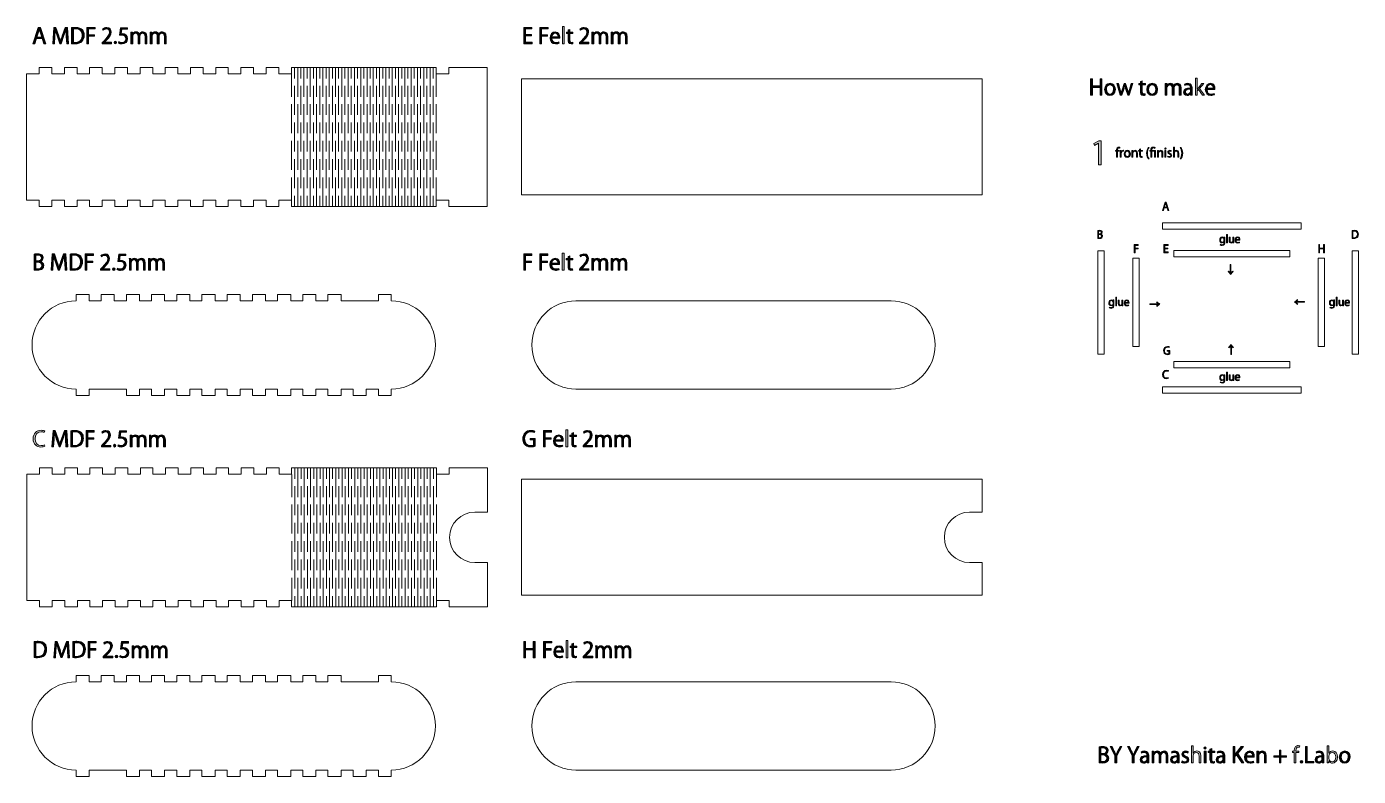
# Model space of a CAD drawing. Header units: inches. Extents: x -59 to 469, y 3 to 300.
import ezdxf

# ---------------------------------------------------------------- set-up
doc = ezdxf.new("R2010")
doc.units = ezdxf.units.IN
doc.header["$MEASUREMENT"] = 0
doc.layers.add('レイヤー 1', color=7, linetype='Continuous')

# ---------------------------------------------------------------- blocks, each defined once
blk = doc.blocks.new('block 3')
at = {"layer": 'レイヤー 1', "color": 1, "lineweight": 9, "true_color": 0xff0000}
blk.add_open_spline([(85.28, 191.41), (85.28, 191.41), (85.28, 193.91), (85.28, 193.91), (85.28, 193.91), (80.18, 193.91), (80.18, 193.91), (80.18, 193.91), (80.18, 191.41), (80.18, 191.41), (80.18, 191.41), (65.38, 191.41), (65.38, 191.41), (65.38, 191.41), (65.38, 193.91), (65.38, 193.91), (65.38, 193.91), (60.18, 193.91), (60.18, 193.91), (60.18, 193.91), (60.18, 191.41), (60.18, 191.41), (60.18, 191.41), (55.38, 191.41), (55.38, 191.41), (55.38, 191.41), (55.38, 193.91), (55.38, 193.91), (55.38, 193.91), (50.18, 193.91), (50.18, 193.91), (50.18, 193.91), (50.18, 191.41), (50.18, 191.41), (50.18, 191.41), (45.38, 191.41), (45.38, 191.41), (45.38, 191.41), (45.38, 193.91), (45.38, 193.91), (45.38, 193.91), (40.18, 193.91), (40.18, 193.91), (40.18, 193.91), (40.18, 191.41), (40.18, 191.41), (40.18, 191.41), (35.38, 191.41), (35.38, 191.41), (35.38, 191.41), (35.38, 193.91), (35.38, 193.91), (35.38, 193.91), (30.18, 193.91), (30.18, 193.91), (30.18, 193.91), (30.18, 191.41), (30.18, 191.41), (30.18, 191.41), (25.38, 191.41), (25.38, 191.41), (25.38, 191.41), (25.38, 193.91), (25.38, 193.91), (25.38, 193.91), (20.18, 193.91), (20.18, 193.91), (20.18, 193.91), (20.18, 191.41), (20.18, 191.41), (20.18, 191.41), (15.38, 191.41), (15.38, 191.41), (15.38, 191.41), (15.38, 193.91), (15.38, 193.91), (15.38, 193.91), (10.18, 193.91), (10.18, 193.91), (10.18, 193.91), (10.18, 191.41), (10.18, 191.41), (10.18, 191.41), (5.38, 191.41), (5.38, 191.41), (5.38, 191.41), (5.38, 193.91), (5.38, 193.91), (5.38, 193.91), (0.19, 193.91), (0.19, 193.91), (0.19, 193.91), (0.19, 191.41), (0.19, 191.41), (0.19, 191.41), (-4.62, 191.41), (-4.62, 191.41), (-4.62, 191.41), (-4.62, 193.91), (-4.62, 193.91), (-4.62, 193.91), (-9.81, 193.91), (-9.81, 193.91), (-9.81, 193.91), (-9.81, 191.41), (-9.81, 191.41), (-9.81, 191.41), (-14.61, 191.41), (-14.61, 191.41), (-14.61, 191.41), (-14.61, 193.91), (-14.61, 193.91), (-14.61, 193.91), (-19.81, 193.91), (-19.81, 193.91), (-19.81, 193.91), (-19.81, 191.41), (-19.81, 191.41), (-19.81, 191.41), (-24.61, 191.41), (-24.61, 191.41), (-24.61, 191.41), (-24.61, 193.91), (-24.61, 193.91), (-24.61, 193.91), (-29.81, 193.91), (-29.81, 193.91), (-29.81, 193.91), (-29.81, 191.41), (-29.81, 191.41), (-29.81, 191.41), (-34.61, 191.41), (-34.61, 191.41), (-34.61, 191.41), (-34.61, 193.91), (-34.61, 193.91), (-34.61, 193.91), (-39.72, 193.91), (-39.72, 193.91), (-39.72, 193.91), (-39.72, 191.41), (-39.72, 191.41), (-49.38, 191.41), (-57.22, 183.57), (-57.22, 173.91), (-57.22, 164.24), (-49.38, 156.41), (-39.72, 156.41), (-39.72, 156.41), (-39.72, 153.91), (-39.72, 153.91), (-39.72, 153.91), (-34.61, 153.91), (-34.61, 153.91), (-34.61, 153.91), (-34.61, 156.41), (-34.61, 156.41), (-34.61, 156.41), (-19.81, 156.41), (-19.81, 156.41), (-19.81, 156.41), (-19.81, 153.91), (-19.81, 153.91), (-19.81, 153.91), (-14.61, 153.91), (-14.61, 153.91), (-14.61, 153.91), (-14.61, 156.41), (-14.61, 156.41), (-14.61, 156.41), (-9.81, 156.41), (-9.81, 156.41), (-9.81, 156.41), (-9.81, 153.91), (-9.81, 153.91), (-9.81, 153.91), (-4.62, 153.91), (-4.62, 153.91), (-4.62, 153.91), (-4.62, 156.41), (-4.62, 156.41), (-4.62, 156.41), (0.19, 156.41), (0.19, 156.41), (0.19, 156.41), (0.19, 153.91), (0.19, 153.91), (0.19, 153.91), (5.38, 153.91), (5.38, 153.91), (5.38, 153.91), (5.38, 156.41), (5.38, 156.41), (5.38, 156.41), (10.18, 156.41), (10.18, 156.41), (10.18, 156.41), (10.18, 153.91), (10.18, 153.91), (10.18, 153.91), (15.38, 153.91), (15.38, 153.91), (15.38, 153.91), (15.38, 156.41), (15.38, 156.41), (15.38, 156.41), (20.18, 156.41), (20.18, 156.41), (20.18, 156.41), (20.18, 153.91), (20.18, 153.91), (20.18, 153.91), (25.38, 153.91), (25.38, 153.91), (25.38, 153.91), (25.38, 156.41), (25.38, 156.41), (25.38, 156.41), (30.18, 156.41), (30.18, 156.41), (30.18, 156.41), (30.18, 153.91), (30.18, 153.91), (30.18, 153.91), (35.38, 153.91), (35.38, 153.91), (35.38, 153.91), (35.38, 156.41), (35.38, 156.41), (35.38, 156.41), (40.18, 156.41), (40.18, 156.41), (40.18, 156.41), (40.18, 153.91), (40.18, 153.91), (40.18, 153.91), (45.38, 153.91), (45.38, 153.91), (45.38, 153.91), (45.38, 156.41), (45.38, 156.41), (45.38, 156.41), (50.18, 156.41), (50.18, 156.41), (50.18, 156.41), (50.18, 153.91), (50.18, 153.91), (50.18, 153.91), (55.38, 153.91), (55.38, 153.91), (55.38, 153.91), (55.38, 156.41), (55.38, 156.41), (55.38, 156.41), (60.18, 156.41), (60.18, 156.41), (60.18, 156.41), (60.18, 153.91), (60.18, 153.91), (60.18, 153.91), (65.38, 153.91), (65.38, 153.91), (65.38, 153.91), (65.38, 156.41), (65.38, 156.41), (65.38, 156.41), (70.18, 156.41), (70.18, 156.41), (70.18, 156.41), (70.18, 153.91), (70.18, 153.91), (70.18, 153.91), (75.38, 153.91), (75.38, 153.91), (75.38, 153.91), (75.38, 156.41), (75.38, 156.41), (75.38, 156.41), (80.18, 156.41), (80.18, 156.41), (80.18, 156.41), (80.18, 153.91), (80.18, 153.91), (80.18, 153.91), (85.28, 153.91), (85.28, 153.91), (85.28, 153.91), (85.28, 156.41), (85.28, 156.41), (94.95, 156.41), (102.78, 164.24), (102.78, 173.91), (102.78, 183.57), (94.95, 191.41), (85.28, 191.41)], degree=3, knots=[0, 0, 0, 0, 1, 1, 1, 2, 2, 2, 3, 3, 3, 4, 4, 4, 5, 5, 5, 6, 6, 6, 7, 7, 7, 8, 8, 8, 9, 9, 9, 10, 10, 10, 11, 11, 11, 12, 12, 12, 13, 13, 13, 14, 14, 14, 15, 15, 15, 16, 16, 16, 17, 17, 17, 18, 18, 18, 19, 19, 19, 20, 20, 20, 21, 21, 21, 22, 22, 22, 23, 23, 23, 24, 24, 24, 25, 25, 25, 26, 26, 26, 27, 27, 27, 28, 28, 28, 29, 29, 29, 30, 30, 30, 31, 31, 31, 32, 32, 32, 33, 33, 33, 34, 34, 34, 35, 35, 35, 36, 36, 36, 37, 37, 37, 38, 38, 38, 39, 39, 39, 40, 40, 40, 41, 41, 41, 42, 42, 42, 43, 43, 43, 44, 44, 44, 45, 45, 45, 46, 46, 46, 47, 47, 47, 48, 48, 48, 49, 49, 49, 50, 50, 50, 51, 51, 51, 52, 52, 52, 53, 53, 53, 54, 54, 54, 55, 55, 55, 56, 56, 56, 57, 57, 57, 58, 58, 58, 59, 59, 59, 60, 60, 60, 61, 61, 61, 62, 62, 62, 63, 63, 63, 64, 64, 64, 65, 65, 65, 66, 66, 66, 67, 67, 67, 68, 68, 68, 69, 69, 69, 70, 70, 70, 71, 71, 71, 72, 72, 72, 73, 73, 73, 74, 74, 74, 75, 75, 75, 76, 76, 76, 77, 77, 77, 78, 78, 78, 79, 79, 79, 80, 80, 80, 81, 81, 81, 82, 82, 82, 83, 83, 83, 84, 84, 84, 85, 85, 85, 86, 86, 86, 87, 87, 87, 88, 88, 88, 89, 89, 89, 90, 90, 90, 91, 91, 91, 92, 92, 92, 93, 93, 93, 94, 94, 94, 95, 95, 95, 96, 96, 96, 97, 97, 97, 98, 98, 98, 98], dxfattribs=at)
blk = doc.blocks.new('block 2')
at = {"layer": 'レイヤー 1'}
blk.add_blockref('block 3', (0, 0), dxfattribs=at)
blk = doc.blocks.new('block 5')
at = {"layer": 'レイヤー 1', "color": 1, "lineweight": 9, "true_color": 0xff0000}
blk.add_open_spline([(85.28, 40.35), (85.28, 40.35), (85.28, 42.86), (85.28, 42.86), (85.28, 42.86), (80.18, 42.86), (80.18, 42.86), (80.18, 42.86), (80.18, 40.35), (80.18, 40.35), (80.18, 40.35), (65.38, 40.35), (65.38, 40.35), (65.38, 40.35), (65.38, 42.86), (65.38, 42.86), (65.38, 42.86), (60.18, 42.86), (60.18, 42.86), (60.18, 42.86), (60.18, 40.35), (60.18, 40.35), (60.18, 40.35), (55.38, 40.35), (55.38, 40.35), (55.38, 40.35), (55.38, 42.86), (55.38, 42.86), (55.38, 42.86), (50.18, 42.86), (50.18, 42.86), (50.18, 42.86), (50.18, 40.35), (50.18, 40.35), (50.18, 40.35), (45.38, 40.35), (45.38, 40.35), (45.38, 40.35), (45.38, 42.86), (45.38, 42.86), (45.38, 42.86), (40.18, 42.86), (40.18, 42.86), (40.18, 42.86), (40.18, 40.35), (40.18, 40.35), (40.18, 40.35), (35.38, 40.35), (35.38, 40.35), (35.38, 40.35), (35.38, 42.86), (35.38, 42.86), (35.38, 42.86), (30.18, 42.86), (30.18, 42.86), (30.18, 42.86), (30.18, 40.35), (30.18, 40.35), (30.18, 40.35), (25.38, 40.35), (25.38, 40.35), (25.38, 40.35), (25.38, 42.86), (25.38, 42.86), (25.38, 42.86), (20.18, 42.86), (20.18, 42.86), (20.18, 42.86), (20.18, 40.35), (20.18, 40.35), (20.18, 40.35), (15.38, 40.35), (15.38, 40.35), (15.38, 40.35), (15.38, 42.86), (15.38, 42.86), (15.38, 42.86), (10.18, 42.86), (10.18, 42.86), (10.18, 42.86), (10.18, 40.35), (10.18, 40.35), (10.18, 40.35), (5.38, 40.35), (5.38, 40.35), (5.38, 40.35), (5.38, 42.86), (5.38, 42.86), (5.38, 42.86), (0.19, 42.86), (0.19, 42.86), (0.19, 42.86), (0.19, 40.35), (0.19, 40.35), (0.19, 40.35), (-4.62, 40.35), (-4.62, 40.35), (-4.62, 40.35), (-4.62, 42.86), (-4.62, 42.86), (-4.62, 42.86), (-9.81, 42.86), (-9.81, 42.86), (-9.81, 42.86), (-9.81, 40.35), (-9.81, 40.35), (-9.81, 40.35), (-14.61, 40.35), (-14.61, 40.35), (-14.61, 40.35), (-14.61, 42.86), (-14.61, 42.86), (-14.61, 42.86), (-19.81, 42.86), (-19.81, 42.86), (-19.81, 42.86), (-19.81, 40.35), (-19.81, 40.35), (-19.81, 40.35), (-24.61, 40.35), (-24.61, 40.35), (-24.61, 40.35), (-24.61, 42.86), (-24.61, 42.86), (-24.61, 42.86), (-29.81, 42.86), (-29.81, 42.86), (-29.81, 42.86), (-29.81, 40.35), (-29.81, 40.35), (-29.81, 40.35), (-34.61, 40.35), (-34.61, 40.35), (-34.61, 40.35), (-34.61, 42.86), (-34.61, 42.86), (-34.61, 42.86), (-39.72, 42.86), (-39.72, 42.86), (-39.72, 42.86), (-39.72, 40.35), (-39.72, 40.35), (-49.38, 40.35), (-57.22, 32.52), (-57.22, 22.86), (-57.22, 13.19), (-49.38, 5.36), (-39.72, 5.36), (-39.72, 5.36), (-39.72, 2.85), (-39.72, 2.85), (-39.72, 2.85), (-34.61, 2.85), (-34.61, 2.85), (-34.61, 2.85), (-34.61, 5.36), (-34.61, 5.36), (-34.61, 5.36), (-19.81, 5.36), (-19.81, 5.36), (-19.81, 5.36), (-19.81, 2.85), (-19.81, 2.85), (-19.81, 2.85), (-14.61, 2.85), (-14.61, 2.85), (-14.61, 2.85), (-14.61, 5.36), (-14.61, 5.36), (-14.61, 5.36), (-9.81, 5.36), (-9.81, 5.36), (-9.81, 5.36), (-9.81, 2.85), (-9.81, 2.85), (-9.81, 2.85), (-4.62, 2.85), (-4.62, 2.85), (-4.62, 2.85), (-4.62, 5.36), (-4.62, 5.36), (-4.62, 5.36), (0.19, 5.36), (0.19, 5.36), (0.19, 5.36), (0.19, 2.85), (0.19, 2.85), (0.19, 2.85), (5.38, 2.85), (5.38, 2.85), (5.38, 2.85), (5.38, 5.36), (5.38, 5.36), (5.38, 5.36), (10.18, 5.36), (10.18, 5.36), (10.18, 5.36), (10.18, 2.85), (10.18, 2.85), (10.18, 2.85), (15.38, 2.85), (15.38, 2.85), (15.38, 2.85), (15.38, 5.36), (15.38, 5.36), (15.38, 5.36), (20.18, 5.36), (20.18, 5.36), (20.18, 5.36), (20.18, 2.85), (20.18, 2.85), (20.18, 2.85), (25.38, 2.85), (25.38, 2.85), (25.38, 2.85), (25.38, 5.36), (25.38, 5.36), (25.38, 5.36), (30.18, 5.36), (30.18, 5.36), (30.18, 5.36), (30.18, 2.85), (30.18, 2.85), (30.18, 2.85), (35.38, 2.85), (35.38, 2.85), (35.38, 2.85), (35.38, 5.36), (35.38, 5.36), (35.38, 5.36), (40.18, 5.36), (40.18, 5.36), (40.18, 5.36), (40.18, 2.85), (40.18, 2.85), (40.18, 2.85), (45.38, 2.85), (45.38, 2.85), (45.38, 2.85), (45.38, 5.36), (45.38, 5.36), (45.38, 5.36), (50.18, 5.36), (50.18, 5.36), (50.18, 5.36), (50.18, 2.85), (50.18, 2.85), (50.18, 2.85), (55.38, 2.85), (55.38, 2.85), (55.38, 2.85), (55.38, 5.36), (55.38, 5.36), (55.38, 5.36), (60.18, 5.36), (60.18, 5.36), (60.18, 5.36), (60.18, 2.85), (60.18, 2.85), (60.18, 2.85), (65.38, 2.85), (65.38, 2.85), (65.38, 2.85), (65.38, 5.36), (65.38, 5.36), (65.38, 5.36), (70.18, 5.36), (70.18, 5.36), (70.18, 5.36), (70.18, 2.85), (70.18, 2.85), (70.18, 2.85), (75.38, 2.85), (75.38, 2.85), (75.38, 2.85), (75.38, 5.36), (75.38, 5.36), (75.38, 5.36), (80.18, 5.36), (80.18, 5.36), (80.18, 5.36), (80.18, 2.85), (80.18, 2.85), (80.18, 2.85), (85.28, 2.85), (85.28, 2.85), (85.28, 2.85), (85.28, 5.36), (85.28, 5.36), (94.95, 5.36), (102.78, 13.19), (102.78, 22.86), (102.78, 32.52), (94.95, 40.35), (85.28, 40.35)], degree=3, knots=[0, 0, 0, 0, 1, 1, 1, 2, 2, 2, 3, 3, 3, 4, 4, 4, 5, 5, 5, 6, 6, 6, 7, 7, 7, 8, 8, 8, 9, 9, 9, 10, 10, 10, 11, 11, 11, 12, 12, 12, 13, 13, 13, 14, 14, 14, 15, 15, 15, 16, 16, 16, 17, 17, 17, 18, 18, 18, 19, 19, 19, 20, 20, 20, 21, 21, 21, 22, 22, 22, 23, 23, 23, 24, 24, 24, 25, 25, 25, 26, 26, 26, 27, 27, 27, 28, 28, 28, 29, 29, 29, 30, 30, 30, 31, 31, 31, 32, 32, 32, 33, 33, 33, 34, 34, 34, 35, 35, 35, 36, 36, 36, 37, 37, 37, 38, 38, 38, 39, 39, 39, 40, 40, 40, 41, 41, 41, 42, 42, 42, 43, 43, 43, 44, 44, 44, 45, 45, 45, 46, 46, 46, 47, 47, 47, 48, 48, 48, 49, 49, 49, 50, 50, 50, 51, 51, 51, 52, 52, 52, 53, 53, 53, 54, 54, 54, 55, 55, 55, 56, 56, 56, 57, 57, 57, 58, 58, 58, 59, 59, 59, 60, 60, 60, 61, 61, 61, 62, 62, 62, 63, 63, 63, 64, 64, 64, 65, 65, 65, 66, 66, 66, 67, 67, 67, 68, 68, 68, 69, 69, 69, 70, 70, 70, 71, 71, 71, 72, 72, 72, 73, 73, 73, 74, 74, 74, 75, 75, 75, 76, 76, 76, 77, 77, 77, 78, 78, 78, 79, 79, 79, 80, 80, 80, 81, 81, 81, 82, 82, 82, 83, 83, 83, 84, 84, 84, 85, 85, 85, 86, 86, 86, 87, 87, 87, 88, 88, 88, 89, 89, 89, 90, 90, 90, 91, 91, 91, 92, 92, 92, 93, 93, 93, 94, 94, 94, 95, 95, 95, 96, 96, 96, 97, 97, 97, 98, 98, 98, 98], dxfattribs=at)
blk = doc.blocks.new('block 4')
at = {"layer": 'レイヤー 1'}
blk.add_blockref('block 5', (0, 0), dxfattribs=at)
blk = doc.blocks.new('block 8')
at = {"layer": 'レイヤー 1', "color": 1, "lineweight": 9, "true_color": 0xff0000}
blk.add_lwpolyline([(108.14, 283.83), (108.14, 281.33), (103.14, 281.33), (103.14, 283.83), (45.64, 283.83), (45.64, 281.33), (40.64, 281.33), (40.64, 283.83), (35.64, 283.83), (35.64, 281.33), (30.64, 281.33), (30.64, 283.83), (25.64, 283.83), (25.64, 281.33), (20.64, 281.33), (20.64, 283.83), (15.64, 283.83), (15.64, 281.33), (10.64, 281.33), (10.64, 283.83), (5.64, 283.83), (5.64, 281.33), (0.64, 281.33), (0.64, 283.83), (-4.36, 283.83), (-4.36, 281.33), (-9.36, 281.33), (-9.36, 283.83), (-14.36, 283.83), (-14.36, 281.33), (-19.36, 281.33), (-19.36, 283.83), (-24.36, 283.83), (-24.36, 281.33), (-29.36, 281.33), (-29.36, 283.83), (-34.36, 283.83), (-34.36, 281.33), (-39.36, 281.33), (-39.36, 283.83), (-44.36, 283.83), (-44.36, 281.33), (-49.36, 281.33), (-49.36, 283.83), (-54.36, 283.83), (-54.36, 281.33), (-59.36, 281.33), (-59.36, 231.33), (-54.36, 231.33), (-54.36, 228.83), (-49.36, 228.83), (-49.36, 231.33), (-44.36, 231.33), (-44.36, 228.83), (-39.36, 228.83), (-39.36, 231.33), (-34.36, 231.33), (-34.36, 228.83), (-29.36, 228.83), (-29.36, 231.33), (-24.36, 231.33), (-24.36, 228.83), (-19.36, 228.83), (-19.36, 231.33), (-14.36, 231.33), (-14.36, 228.83), (-9.36, 228.83), (-9.36, 231.33), (-4.36, 231.33), (-4.36, 228.83), (0.64, 228.83), (0.64, 231.33), (5.64, 231.33), (5.64, 228.83), (10.64, 228.83), (10.64, 231.33), (15.64, 231.33), (15.64, 228.83), (20.64, 228.83), (20.64, 231.33), (25.64, 231.33), (25.64, 228.83), (30.64, 228.83), (30.64, 231.33), (35.64, 231.33), (35.64, 228.83), (40.64, 228.83), (40.64, 231.33), (45.64, 231.33), (45.64, 228.83), (103.14, 228.83), (103.14, 231.33), (108.14, 231.33), (108.14, 228.83), (123.3, 228.83), (123.3, 283.83), (108.14, 283.83)], dxfattribs=at)
blk = doc.blocks.new('block 7')
at = {"layer": 'レイヤー 1'}
blk.add_blockref('block 8', (0, 0), dxfattribs=at)
blk = doc.blocks.new('block 9')
at = {"layer": 'レイヤー 1', "color": 1, "lineweight": 9, "true_color": 0xff0000}
for points in [[(101.89, 283.83), (101.89, 279.58)], [(101.89, 276.58), (101.89, 265.08)], [(101.89, 262.08), (101.89, 250.58)], [(101.89, 247.58), (101.89, 236.08)], [(101.89, 233.08), (101.89, 228.83)]]:
    blk.add_lwpolyline(points, dxfattribs=at)
blk = doc.blocks.new('block 10')
at = {"layer": 'レイヤー 1', "color": 1, "lineweight": 9, "true_color": 0xff0000}
for points in [[(103.14, 281.33), (103.14, 272.33)], [(103.14, 269.33), (103.14, 257.83)], [(103.14, 254.83), (103.14, 243.33)], [(103.14, 240.33), (103.14, 231.33)]]:
    blk.add_lwpolyline(points, dxfattribs=at)
blk = doc.blocks.new('block 11')
at = {"layer": 'レイヤー 1', "color": 1, "lineweight": 9, "true_color": 0xff0000}
for points in [[(99.39, 283.83), (99.39, 279.58)], [(99.39, 276.58), (99.39, 265.08)], [(99.39, 262.08), (99.39, 250.58)], [(99.39, 247.58), (99.39, 236.08)], [(99.39, 233.08), (99.39, 228.83)]]:
    blk.add_lwpolyline(points, dxfattribs=at)
blk = doc.blocks.new('block 12')
at = {"layer": 'レイヤー 1', "color": 1, "lineweight": 9, "true_color": 0xff0000}
for points in [[(100.64, 283.83), (100.64, 272.33)], [(100.64, 269.33), (100.64, 257.83)], [(100.64, 254.83), (100.64, 243.33)], [(100.64, 240.33), (100.64, 228.83)]]:
    blk.add_lwpolyline(points, dxfattribs=at)
blk = doc.blocks.new('block 13')
at = {"layer": 'レイヤー 1', "color": 1, "lineweight": 9, "true_color": 0xff0000}
for points in [[(96.89, 283.83), (96.89, 279.58)], [(96.89, 276.58), (96.89, 265.08)], [(96.89, 262.08), (96.89, 250.58)], [(96.89, 247.58), (96.89, 236.08)], [(96.89, 233.08), (96.89, 228.83)]]:
    blk.add_lwpolyline(points, dxfattribs=at)
blk = doc.blocks.new('block 14')
at = {"layer": 'レイヤー 1', "color": 1, "lineweight": 9, "true_color": 0xff0000}
for points in [[(98.14, 283.83), (98.14, 272.33)], [(98.14, 269.33), (98.14, 257.83)], [(98.14, 254.83), (98.14, 243.33)], [(98.14, 240.33), (98.14, 228.83)]]:
    blk.add_lwpolyline(points, dxfattribs=at)
blk = doc.blocks.new('block 15')
at = {"layer": 'レイヤー 1', "color": 1, "lineweight": 9, "true_color": 0xff0000}
for points in [[(94.39, 283.83), (94.39, 279.58)], [(94.39, 276.58), (94.39, 265.08)], [(94.39, 262.08), (94.39, 250.58)], [(94.39, 247.58), (94.39, 236.08)], [(94.39, 233.08), (94.39, 228.83)]]:
    blk.add_lwpolyline(points, dxfattribs=at)
blk = doc.blocks.new('block 16')
at = {"layer": 'レイヤー 1', "color": 1, "lineweight": 9, "true_color": 0xff0000}
for points in [[(95.64, 283.83), (95.64, 272.33)], [(95.64, 269.33), (95.64, 257.83)], [(95.64, 254.83), (95.64, 243.33)], [(95.64, 240.33), (95.64, 228.83)]]:
    blk.add_lwpolyline(points, dxfattribs=at)
blk = doc.blocks.new('block 17')
at = {"layer": 'レイヤー 1', "color": 1, "lineweight": 9, "true_color": 0xff0000}
for points in [[(91.9, 283.83), (91.9, 279.58)], [(91.9, 276.58), (91.9, 265.08)], [(91.9, 262.08), (91.9, 250.58)], [(91.9, 247.58), (91.9, 236.08)], [(91.9, 233.08), (91.9, 228.83)]]:
    blk.add_lwpolyline(points, dxfattribs=at)
blk = doc.blocks.new('block 18')
at = {"layer": 'レイヤー 1', "color": 1, "lineweight": 9, "true_color": 0xff0000}
for points in [[(93.15, 283.83), (93.15, 272.33)], [(93.15, 269.33), (93.15, 257.83)], [(93.15, 254.83), (93.15, 243.33)], [(93.15, 240.33), (93.15, 228.83)]]:
    blk.add_lwpolyline(points, dxfattribs=at)
blk = doc.blocks.new('block 19')
at = {"layer": 'レイヤー 1', "color": 1, "lineweight": 9, "true_color": 0xff0000}
for points in [[(89.4, 283.83), (89.4, 279.58)], [(89.4, 276.58), (89.4, 265.08)], [(89.4, 262.08), (89.4, 250.58)], [(89.4, 247.58), (89.4, 236.08)], [(89.4, 233.08), (89.4, 228.83)]]:
    blk.add_lwpolyline(points, dxfattribs=at)
blk = doc.blocks.new('block 20')
at = {"layer": 'レイヤー 1', "color": 1, "lineweight": 9, "true_color": 0xff0000}
for points in [[(90.65, 283.83), (90.65, 272.33)], [(90.65, 269.33), (90.65, 257.83)], [(90.65, 254.83), (90.65, 243.33)], [(90.65, 240.33), (90.65, 228.83)]]:
    blk.add_lwpolyline(points, dxfattribs=at)
blk = doc.blocks.new('block 21')
at = {"layer": 'レイヤー 1', "color": 1, "lineweight": 9, "true_color": 0xff0000}
for points in [[(86.9, 283.83), (86.9, 279.58)], [(86.9, 276.58), (86.9, 265.08)], [(86.9, 262.08), (86.9, 250.58)], [(86.9, 247.58), (86.9, 236.08)], [(86.9, 233.08), (86.9, 228.83)]]:
    blk.add_lwpolyline(points, dxfattribs=at)
blk = doc.blocks.new('block 22')
at = {"layer": 'レイヤー 1', "color": 1, "lineweight": 9, "true_color": 0xff0000}
for points in [[(88.15, 283.83), (88.15, 272.33)], [(88.15, 269.33), (88.15, 257.83)], [(88.15, 254.83), (88.15, 243.33)], [(88.15, 240.33), (88.15, 228.83)]]:
    blk.add_lwpolyline(points, dxfattribs=at)
blk = doc.blocks.new('block 23')
at = {"layer": 'レイヤー 1', "color": 1, "lineweight": 9, "true_color": 0xff0000}
for points in [[(84.4, 283.83), (84.4, 279.58)], [(84.4, 276.58), (84.4, 265.08)], [(84.4, 262.08), (84.4, 250.58)], [(84.4, 247.58), (84.4, 236.08)], [(84.4, 233.08), (84.4, 228.83)]]:
    blk.add_lwpolyline(points, dxfattribs=at)
blk = doc.blocks.new('block 24')
at = {"layer": 'レイヤー 1', "color": 1, "lineweight": 9, "true_color": 0xff0000}
for points in [[(85.65, 283.83), (85.65, 272.33)], [(85.65, 269.33), (85.65, 257.83)], [(85.65, 254.83), (85.65, 243.33)], [(85.65, 240.33), (85.65, 228.83)]]:
    blk.add_lwpolyline(points, dxfattribs=at)
blk = doc.blocks.new('block 25')
at = {"layer": 'レイヤー 1', "color": 1, "lineweight": 9, "true_color": 0xff0000}
for points in [[(81.9, 283.83), (81.9, 279.58)], [(81.9, 276.58), (81.9, 265.08)], [(81.9, 262.08), (81.9, 250.58)], [(81.9, 247.58), (81.9, 236.08)], [(81.9, 233.08), (81.9, 228.83)]]:
    blk.add_lwpolyline(points, dxfattribs=at)
blk = doc.blocks.new('block 26')
at = {"layer": 'レイヤー 1', "color": 1, "lineweight": 9, "true_color": 0xff0000}
for points in [[(83.15, 283.83), (83.15, 272.33)], [(83.15, 269.33), (83.15, 257.83)], [(83.15, 254.83), (83.15, 243.33)], [(83.15, 240.33), (83.15, 228.83)]]:
    blk.add_lwpolyline(points, dxfattribs=at)
blk = doc.blocks.new('block 27')
at = {"layer": 'レイヤー 1', "color": 1, "lineweight": 9, "true_color": 0xff0000}
for points in [[(79.4, 283.83), (79.4, 279.58)], [(79.4, 276.58), (79.4, 265.08)], [(79.4, 262.08), (79.4, 250.58)], [(79.4, 247.58), (79.4, 236.08)], [(79.4, 233.08), (79.4, 228.83)]]:
    blk.add_lwpolyline(points, dxfattribs=at)
blk = doc.blocks.new('block 28')
at = {"layer": 'レイヤー 1', "color": 1, "lineweight": 9, "true_color": 0xff0000}
for points in [[(80.65, 283.83), (80.65, 272.33)], [(80.65, 269.33), (80.65, 257.83)], [(80.65, 254.83), (80.65, 243.33)], [(80.65, 240.33), (80.65, 228.83)]]:
    blk.add_lwpolyline(points, dxfattribs=at)
blk = doc.blocks.new('block 29')
at = {"layer": 'レイヤー 1', "color": 1, "lineweight": 9, "true_color": 0xff0000}
for points in [[(76.9, 283.83), (76.9, 279.58)], [(76.9, 276.58), (76.9, 265.08)], [(76.9, 262.08), (76.9, 250.58)], [(76.9, 247.58), (76.9, 236.08)], [(76.9, 233.08), (76.9, 228.83)]]:
    blk.add_lwpolyline(points, dxfattribs=at)
blk = doc.blocks.new('block 30')
at = {"layer": 'レイヤー 1', "color": 1, "lineweight": 9, "true_color": 0xff0000}
for points in [[(78.15, 283.83), (78.15, 272.33)], [(78.15, 269.33), (78.15, 257.83)], [(78.15, 254.83), (78.15, 243.33)], [(78.15, 240.33), (78.15, 228.83)]]:
    blk.add_lwpolyline(points, dxfattribs=at)
blk = doc.blocks.new('block 31')
at = {"layer": 'レイヤー 1', "color": 1, "lineweight": 9, "true_color": 0xff0000}
for points in [[(74.4, 283.83), (74.4, 279.58)], [(74.4, 276.58), (74.4, 265.08)], [(74.4, 262.08), (74.4, 250.58)], [(74.4, 247.58), (74.4, 236.08)], [(74.4, 233.08), (74.4, 228.83)]]:
    blk.add_lwpolyline(points, dxfattribs=at)
blk = doc.blocks.new('block 32')
at = {"layer": 'レイヤー 1', "color": 1, "lineweight": 9, "true_color": 0xff0000}
for points in [[(75.65, 283.83), (75.65, 272.33)], [(75.65, 269.33), (75.65, 257.83)], [(75.65, 254.83), (75.65, 243.33)], [(75.65, 240.33), (75.65, 228.83)]]:
    blk.add_lwpolyline(points, dxfattribs=at)
blk = doc.blocks.new('block 33')
at = {"layer": 'レイヤー 1', "color": 1, "lineweight": 9, "true_color": 0xff0000}
for points in [[(71.9, 283.83), (71.9, 279.58)], [(71.9, 276.58), (71.9, 265.08)], [(71.9, 262.08), (71.9, 250.58)], [(71.9, 247.58), (71.9, 236.08)], [(71.9, 233.08), (71.9, 228.83)]]:
    blk.add_lwpolyline(points, dxfattribs=at)
blk = doc.blocks.new('block 34')
at = {"layer": 'レイヤー 1', "color": 1, "lineweight": 9, "true_color": 0xff0000}
for points in [[(73.15, 283.83), (73.15, 272.33)], [(73.15, 269.33), (73.15, 257.83)], [(73.15, 254.83), (73.15, 243.33)], [(73.15, 240.33), (73.15, 228.83)]]:
    blk.add_lwpolyline(points, dxfattribs=at)
blk = doc.blocks.new('block 35')
at = {"layer": 'レイヤー 1', "color": 1, "lineweight": 9, "true_color": 0xff0000}
for points in [[(69.4, 283.83), (69.4, 279.58)], [(69.4, 276.58), (69.4, 265.08)], [(69.4, 262.08), (69.4, 250.58)], [(69.4, 247.58), (69.4, 236.08)], [(69.4, 233.08), (69.4, 228.83)]]:
    blk.add_lwpolyline(points, dxfattribs=at)
blk = doc.blocks.new('block 36')
at = {"layer": 'レイヤー 1', "color": 1, "lineweight": 9, "true_color": 0xff0000}
for points in [[(70.65, 283.83), (70.65, 272.33)], [(70.65, 269.33), (70.65, 257.83)], [(70.65, 254.83), (70.65, 243.33)], [(70.65, 240.33), (70.65, 228.83)]]:
    blk.add_lwpolyline(points, dxfattribs=at)
blk = doc.blocks.new('block 37')
at = {"layer": 'レイヤー 1', "color": 1, "lineweight": 9, "true_color": 0xff0000}
for points in [[(66.9, 283.83), (66.9, 279.58)], [(66.9, 276.58), (66.9, 265.08)], [(66.9, 262.08), (66.9, 250.58)], [(66.9, 247.58), (66.9, 236.08)], [(66.9, 233.08), (66.9, 228.83)]]:
    blk.add_lwpolyline(points, dxfattribs=at)
blk = doc.blocks.new('block 38')
at = {"layer": 'レイヤー 1', "color": 1, "lineweight": 9, "true_color": 0xff0000}
for points in [[(68.15, 283.83), (68.15, 272.33)], [(68.15, 269.33), (68.15, 257.83)], [(68.15, 254.83), (68.15, 243.33)], [(68.15, 240.33), (68.15, 228.83)]]:
    blk.add_lwpolyline(points, dxfattribs=at)
blk = doc.blocks.new('block 39')
at = {"layer": 'レイヤー 1', "color": 1, "lineweight": 9, "true_color": 0xff0000}
for points in [[(64.4, 283.83), (64.4, 279.58)], [(64.4, 276.58), (64.4, 265.08)], [(64.4, 262.08), (64.4, 250.58)], [(64.4, 247.58), (64.4, 236.08)], [(64.4, 233.08), (64.4, 228.83)]]:
    blk.add_lwpolyline(points, dxfattribs=at)
blk = doc.blocks.new('block 40')
at = {"layer": 'レイヤー 1', "color": 1, "lineweight": 9, "true_color": 0xff0000}
for points in [[(65.65, 283.83), (65.65, 272.33)], [(65.65, 269.33), (65.65, 257.83)], [(65.65, 254.83), (65.65, 243.33)], [(65.65, 240.33), (65.65, 228.83)]]:
    blk.add_lwpolyline(points, dxfattribs=at)
blk = doc.blocks.new('block 41')
at = {"layer": 'レイヤー 1', "color": 1, "lineweight": 9, "true_color": 0xff0000}
for points in [[(61.9, 283.83), (61.9, 279.58)], [(61.9, 276.58), (61.9, 265.08)], [(61.9, 262.08), (61.9, 250.58)], [(61.9, 247.58), (61.9, 236.08)], [(61.9, 233.08), (61.9, 228.83)]]:
    blk.add_lwpolyline(points, dxfattribs=at)
blk = doc.blocks.new('block 42')
at = {"layer": 'レイヤー 1', "color": 1, "lineweight": 9, "true_color": 0xff0000}
for points in [[(63.15, 283.83), (63.15, 272.33)], [(63.15, 269.33), (63.15, 257.83)], [(63.15, 254.83), (63.15, 243.33)], [(63.15, 240.33), (63.15, 228.83)]]:
    blk.add_lwpolyline(points, dxfattribs=at)
blk = doc.blocks.new('block 43')
at = {"layer": 'レイヤー 1', "color": 1, "lineweight": 9, "true_color": 0xff0000}
for points in [[(59.4, 283.83), (59.4, 279.58)], [(59.4, 276.58), (59.4, 265.08)], [(59.4, 262.08), (59.4, 250.58)], [(59.4, 247.58), (59.4, 236.08)], [(59.4, 233.08), (59.4, 228.83)]]:
    blk.add_lwpolyline(points, dxfattribs=at)
blk = doc.blocks.new('block 44')
at = {"layer": 'レイヤー 1', "color": 1, "lineweight": 9, "true_color": 0xff0000}
for points in [[(60.65, 283.83), (60.65, 272.33)], [(60.65, 269.33), (60.65, 257.83)], [(60.65, 254.83), (60.65, 243.33)], [(60.65, 240.33), (60.65, 228.83)]]:
    blk.add_lwpolyline(points, dxfattribs=at)
blk = doc.blocks.new('block 45')
at = {"layer": 'レイヤー 1', "color": 1, "lineweight": 9, "true_color": 0xff0000}
for points in [[(56.9, 283.83), (56.9, 279.58)], [(56.9, 276.58), (56.9, 265.08)], [(56.9, 262.08), (56.9, 250.58)], [(56.9, 247.58), (56.9, 236.08)], [(56.9, 233.08), (56.9, 228.83)]]:
    blk.add_lwpolyline(points, dxfattribs=at)
blk = doc.blocks.new('block 46')
at = {"layer": 'レイヤー 1', "color": 1, "lineweight": 9, "true_color": 0xff0000}
for points in [[(58.15, 283.83), (58.15, 272.33)], [(58.15, 269.33), (58.15, 257.83)], [(58.15, 254.83), (58.15, 243.33)], [(58.15, 240.33), (58.15, 228.83)]]:
    blk.add_lwpolyline(points, dxfattribs=at)
blk = doc.blocks.new('block 47')
at = {"layer": 'レイヤー 1', "color": 1, "lineweight": 9, "true_color": 0xff0000}
for points in [[(54.4, 283.83), (54.4, 279.58)], [(54.4, 276.58), (54.4, 265.08)], [(54.4, 262.08), (54.4, 250.58)], [(54.4, 247.58), (54.4, 236.08)], [(54.4, 233.08), (54.4, 228.83)]]:
    blk.add_lwpolyline(points, dxfattribs=at)
blk = doc.blocks.new('block 48')
at = {"layer": 'レイヤー 1', "color": 1, "lineweight": 9, "true_color": 0xff0000}
for points in [[(55.65, 283.83), (55.65, 272.33)], [(55.65, 269.33), (55.65, 257.83)], [(55.65, 254.83), (55.65, 243.33)], [(55.65, 240.33), (55.65, 228.83)]]:
    blk.add_lwpolyline(points, dxfattribs=at)
blk = doc.blocks.new('block 49')
at = {"layer": 'レイヤー 1', "color": 1, "lineweight": 9, "true_color": 0xff0000}
for points in [[(51.9, 283.83), (51.9, 279.58)], [(51.9, 276.58), (51.9, 265.08)], [(51.9, 262.08), (51.9, 250.58)], [(51.9, 247.58), (51.9, 236.08)], [(51.9, 233.08), (51.9, 228.83)]]:
    blk.add_lwpolyline(points, dxfattribs=at)
blk = doc.blocks.new('block 50')
at = {"layer": 'レイヤー 1', "color": 1, "lineweight": 9, "true_color": 0xff0000}
for points in [[(53.15, 283.83), (53.15, 272.33)], [(53.15, 269.33), (53.15, 257.83)], [(53.15, 254.83), (53.15, 243.33)], [(53.15, 240.33), (53.15, 228.83)]]:
    blk.add_lwpolyline(points, dxfattribs=at)
blk = doc.blocks.new('block 51')
at = {"layer": 'レイヤー 1', "color": 1, "lineweight": 9, "true_color": 0xff0000}
for points in [[(49.4, 283.83), (49.4, 279.58)], [(49.4, 276.58), (49.4, 265.08)], [(49.4, 262.08), (49.4, 250.58)], [(49.4, 247.58), (49.4, 236.08)], [(49.4, 233.08), (49.4, 228.83)]]:
    blk.add_lwpolyline(points, dxfattribs=at)
blk = doc.blocks.new('block 52')
at = {"layer": 'レイヤー 1', "color": 1, "lineweight": 9, "true_color": 0xff0000}
for points in [[(50.65, 283.83), (50.65, 272.33)], [(50.65, 269.33), (50.65, 257.83)], [(50.65, 254.83), (50.65, 243.33)], [(50.65, 240.33), (50.65, 228.83)]]:
    blk.add_lwpolyline(points, dxfattribs=at)
blk = doc.blocks.new('block 53')
at = {"layer": 'レイヤー 1', "color": 1, "lineweight": 9, "true_color": 0xff0000}
for points in [[(46.9, 283.83), (46.9, 279.58)], [(46.9, 276.58), (46.9, 265.08)], [(46.9, 262.08), (46.9, 250.58)], [(46.9, 247.58), (46.9, 236.08)], [(46.9, 233.08), (46.9, 228.83)]]:
    blk.add_lwpolyline(points, dxfattribs=at)
blk = doc.blocks.new('block 54')
at = {"layer": 'レイヤー 1', "color": 1, "lineweight": 9, "true_color": 0xff0000}
for points in [[(48.15, 283.83), (48.15, 272.33)], [(48.15, 269.33), (48.15, 257.83)], [(48.15, 254.83), (48.15, 243.33)], [(48.15, 240.33), (48.15, 228.83)]]:
    blk.add_lwpolyline(points, dxfattribs=at)
blk = doc.blocks.new('block 55')
at = {"layer": 'レイヤー 1', "color": 1, "lineweight": 9, "true_color": 0xff0000}
for points in [[(45.65, 281.33), (45.65, 272.33)], [(45.65, 269.33), (45.65, 257.83)], [(45.65, 254.83), (45.65, 243.33)], [(45.65, 240.33), (45.65, 231.33)]]:
    blk.add_lwpolyline(points, dxfattribs=at)
blk = doc.blocks.new('block 6')
at = {"layer": 'レイヤー 1'}
for name in ['block 7', 'block 55', 'block 53', 'block 54', 'block 51', 'block 52', 'block 49', 'block 50', 'block 47', 'block 48', 'block 45', 'block 46', 'block 43', 'block 44', 'block 41', 'block 42', 'block 39', 'block 40', 'block 37', 'block 38', 'block 35', 'block 36', 'block 33', 'block 34', 'block 31', 'block 32', 'block 29', 'block 30', 'block 27', 'block 28', 'block 25', 'block 26', 'block 23', 'block 24', 'block 21', 'block 22', 'block 19', 'block 20', 'block 17', 'block 18', 'block 15', 'block 16', 'block 13', 'block 14', 'block 11', 'block 12', 'block 9', 'block 10']:
    blk.add_blockref(name, (0, 0), dxfattribs=at)
blk = doc.blocks.new('block 57')
at = {"layer": 'レイヤー 1', "color": 1, "lineweight": 9, "true_color": 0xff0000}
for points in [[(102.01, 125.11), (102.01, 120.86)], [(102.01, 117.86), (102.01, 106.36)], [(102.01, 103.36), (102.01, 91.86)], [(102.01, 88.86), (102.01, 77.36)], [(102.01, 74.36), (102.01, 70.11)]]:
    blk.add_lwpolyline(points, dxfattribs=at)
blk = doc.blocks.new('block 58')
at = {"layer": 'レイヤー 1', "color": 1, "lineweight": 9, "true_color": 0xff0000}
for points in [[(103.26, 122.61), (103.26, 113.61)], [(103.26, 110.61), (103.26, 99.11)], [(103.26, 96.11), (103.26, 84.61)], [(103.26, 81.61), (103.26, 72.61)]]:
    blk.add_lwpolyline(points, dxfattribs=at)
blk = doc.blocks.new('block 59')
at = {"layer": 'レイヤー 1', "color": 1, "lineweight": 9, "true_color": 0xff0000}
for points in [[(99.51, 125.11), (99.51, 120.86)], [(99.51, 117.86), (99.51, 106.36)], [(99.51, 103.36), (99.51, 91.86)], [(99.51, 88.86), (99.51, 77.36)], [(99.51, 74.36), (99.51, 70.11)]]:
    blk.add_lwpolyline(points, dxfattribs=at)
blk = doc.blocks.new('block 60')
at = {"layer": 'レイヤー 1', "color": 1, "lineweight": 9, "true_color": 0xff0000}
for points in [[(100.76, 125.11), (100.76, 113.61)], [(100.76, 110.61), (100.76, 99.11)], [(100.76, 96.11), (100.76, 84.61)], [(100.76, 81.61), (100.76, 70.11)]]:
    blk.add_lwpolyline(points, dxfattribs=at)
blk = doc.blocks.new('block 61')
at = {"layer": 'レイヤー 1', "color": 1, "lineweight": 9, "true_color": 0xff0000}
for points in [[(97.01, 125.11), (97.01, 120.86)], [(97.01, 117.86), (97.01, 106.36)], [(97.01, 103.36), (97.01, 91.86)], [(97.01, 88.86), (97.01, 77.36)], [(97.01, 74.36), (97.01, 70.11)]]:
    blk.add_lwpolyline(points, dxfattribs=at)
blk = doc.blocks.new('block 62')
at = {"layer": 'レイヤー 1', "color": 1, "lineweight": 9, "true_color": 0xff0000}
for points in [[(98.26, 125.11), (98.26, 113.61)], [(98.26, 110.61), (98.26, 99.11)], [(98.26, 96.11), (98.26, 84.61)], [(98.26, 81.61), (98.26, 70.11)]]:
    blk.add_lwpolyline(points, dxfattribs=at)
blk = doc.blocks.new('block 63')
at = {"layer": 'レイヤー 1', "color": 1, "lineweight": 9, "true_color": 0xff0000}
for points in [[(94.51, 125.11), (94.51, 120.86)], [(94.51, 117.86), (94.51, 106.36)], [(94.51, 103.36), (94.51, 91.86)], [(94.51, 88.86), (94.51, 77.36)], [(94.51, 74.36), (94.51, 70.11)]]:
    blk.add_lwpolyline(points, dxfattribs=at)
blk = doc.blocks.new('block 64')
at = {"layer": 'レイヤー 1', "color": 1, "lineweight": 9, "true_color": 0xff0000}
for points in [[(95.76, 125.11), (95.76, 113.61)], [(95.76, 110.61), (95.76, 99.11)], [(95.76, 96.11), (95.76, 84.61)], [(95.76, 81.61), (95.76, 70.11)]]:
    blk.add_lwpolyline(points, dxfattribs=at)
blk = doc.blocks.new('block 65')
at = {"layer": 'レイヤー 1', "color": 1, "lineweight": 9, "true_color": 0xff0000}
for points in [[(92.01, 125.11), (92.01, 120.86)], [(92.01, 117.86), (92.01, 106.36)], [(92.01, 103.36), (92.01, 91.86)], [(92.01, 88.86), (92.01, 77.36)], [(92.01, 74.36), (92.01, 70.11)]]:
    blk.add_lwpolyline(points, dxfattribs=at)
blk = doc.blocks.new('block 66')
at = {"layer": 'レイヤー 1', "color": 1, "lineweight": 9, "true_color": 0xff0000}
for points in [[(93.26, 125.11), (93.26, 113.61)], [(93.26, 110.61), (93.26, 99.11)], [(93.26, 96.11), (93.26, 84.61)], [(93.26, 81.61), (93.26, 70.11)]]:
    blk.add_lwpolyline(points, dxfattribs=at)
blk = doc.blocks.new('block 67')
at = {"layer": 'レイヤー 1', "color": 1, "lineweight": 9, "true_color": 0xff0000}
for points in [[(89.51, 125.11), (89.51, 120.86)], [(89.51, 117.86), (89.51, 106.36)], [(89.51, 103.36), (89.51, 91.86)], [(89.51, 88.86), (89.51, 77.36)], [(89.51, 74.36), (89.51, 70.11)]]:
    blk.add_lwpolyline(points, dxfattribs=at)
blk = doc.blocks.new('block 68')
at = {"layer": 'レイヤー 1', "color": 1, "lineweight": 9, "true_color": 0xff0000}
for points in [[(90.76, 125.11), (90.76, 113.61)], [(90.76, 110.61), (90.76, 99.11)], [(90.76, 96.11), (90.76, 84.61)], [(90.76, 81.61), (90.76, 70.11)]]:
    blk.add_lwpolyline(points, dxfattribs=at)
blk = doc.blocks.new('block 69')
at = {"layer": 'レイヤー 1', "color": 1, "lineweight": 9, "true_color": 0xff0000}
for points in [[(87.01, 125.11), (87.01, 120.86)], [(87.01, 117.86), (87.01, 106.36)], [(87.01, 103.36), (87.01, 91.86)], [(87.01, 88.86), (87.01, 77.36)], [(87.01, 74.36), (87.01, 70.11)]]:
    blk.add_lwpolyline(points, dxfattribs=at)
blk = doc.blocks.new('block 70')
at = {"layer": 'レイヤー 1', "color": 1, "lineweight": 9, "true_color": 0xff0000}
for points in [[(88.26, 125.11), (88.26, 113.61)], [(88.26, 110.61), (88.26, 99.11)], [(88.26, 96.11), (88.26, 84.61)], [(88.26, 81.61), (88.26, 70.11)]]:
    blk.add_lwpolyline(points, dxfattribs=at)
blk = doc.blocks.new('block 71')
at = {"layer": 'レイヤー 1', "color": 1, "lineweight": 9, "true_color": 0xff0000}
for points in [[(84.51, 125.11), (84.51, 120.86)], [(84.51, 117.86), (84.51, 106.36)], [(84.51, 103.36), (84.51, 91.86)], [(84.51, 88.86), (84.51, 77.36)], [(84.51, 74.36), (84.51, 70.11)]]:
    blk.add_lwpolyline(points, dxfattribs=at)
blk = doc.blocks.new('block 72')
at = {"layer": 'レイヤー 1', "color": 1, "lineweight": 9, "true_color": 0xff0000}
for points in [[(85.76, 125.11), (85.76, 113.61)], [(85.76, 110.61), (85.76, 99.11)], [(85.76, 96.11), (85.76, 84.61)], [(85.76, 81.61), (85.76, 70.11)]]:
    blk.add_lwpolyline(points, dxfattribs=at)
blk = doc.blocks.new('block 73')
at = {"layer": 'レイヤー 1', "color": 1, "lineweight": 9, "true_color": 0xff0000}
for points in [[(82.01, 125.11), (82.01, 120.86)], [(82.01, 117.86), (82.01, 106.36)], [(82.01, 103.36), (82.01, 91.86)], [(82.01, 88.86), (82.01, 77.36)], [(82.01, 74.36), (82.01, 70.11)]]:
    blk.add_lwpolyline(points, dxfattribs=at)
blk = doc.blocks.new('block 74')
at = {"layer": 'レイヤー 1', "color": 1, "lineweight": 9, "true_color": 0xff0000}
for points in [[(83.26, 125.11), (83.26, 113.61)], [(83.26, 110.61), (83.26, 99.11)], [(83.26, 96.11), (83.26, 84.61)], [(83.26, 81.61), (83.26, 70.11)]]:
    blk.add_lwpolyline(points, dxfattribs=at)
blk = doc.blocks.new('block 75')
at = {"layer": 'レイヤー 1', "color": 1, "lineweight": 9, "true_color": 0xff0000}
for points in [[(79.51, 125.11), (79.51, 120.86)], [(79.51, 117.86), (79.51, 106.36)], [(79.51, 103.36), (79.51, 91.86)], [(79.51, 88.86), (79.51, 77.36)], [(79.51, 74.36), (79.51, 70.11)]]:
    blk.add_lwpolyline(points, dxfattribs=at)
blk = doc.blocks.new('block 76')
at = {"layer": 'レイヤー 1', "color": 1, "lineweight": 9, "true_color": 0xff0000}
for points in [[(80.76, 125.11), (80.76, 113.61)], [(80.76, 110.61), (80.76, 99.11)], [(80.76, 96.11), (80.76, 84.61)], [(80.76, 81.61), (80.76, 70.11)]]:
    blk.add_lwpolyline(points, dxfattribs=at)
blk = doc.blocks.new('block 77')
at = {"layer": 'レイヤー 1', "color": 1, "lineweight": 9, "true_color": 0xff0000}
for points in [[(77.01, 125.11), (77.01, 120.86)], [(77.01, 117.86), (77.01, 106.36)], [(77.01, 103.36), (77.01, 91.86)], [(77.01, 88.86), (77.01, 77.36)], [(77.01, 74.36), (77.01, 70.11)]]:
    blk.add_lwpolyline(points, dxfattribs=at)
blk = doc.blocks.new('block 78')
at = {"layer": 'レイヤー 1', "color": 1, "lineweight": 9, "true_color": 0xff0000}
for points in [[(78.26, 125.11), (78.26, 113.61)], [(78.26, 110.61), (78.26, 99.11)], [(78.26, 96.11), (78.26, 84.61)], [(78.26, 81.61), (78.26, 70.11)]]:
    blk.add_lwpolyline(points, dxfattribs=at)
blk = doc.blocks.new('block 79')
at = {"layer": 'レイヤー 1', "color": 1, "lineweight": 9, "true_color": 0xff0000}
for points in [[(74.51, 125.11), (74.51, 120.86)], [(74.51, 117.86), (74.51, 106.36)], [(74.51, 103.36), (74.51, 91.86)], [(74.51, 88.86), (74.51, 77.36)], [(74.51, 74.36), (74.51, 70.11)]]:
    blk.add_lwpolyline(points, dxfattribs=at)
blk = doc.blocks.new('block 80')
at = {"layer": 'レイヤー 1', "color": 1, "lineweight": 9, "true_color": 0xff0000}
for points in [[(75.76, 125.11), (75.76, 113.61)], [(75.76, 110.61), (75.76, 99.11)], [(75.76, 96.11), (75.76, 84.61)], [(75.76, 81.61), (75.76, 70.11)]]:
    blk.add_lwpolyline(points, dxfattribs=at)
blk = doc.blocks.new('block 81')
at = {"layer": 'レイヤー 1', "color": 1, "lineweight": 9, "true_color": 0xff0000}
for points in [[(72.01, 125.11), (72.01, 120.86)], [(72.01, 117.86), (72.01, 106.36)], [(72.01, 103.36), (72.01, 91.86)], [(72.01, 88.86), (72.01, 77.36)], [(72.01, 74.36), (72.01, 70.11)]]:
    blk.add_lwpolyline(points, dxfattribs=at)
blk = doc.blocks.new('block 82')
at = {"layer": 'レイヤー 1', "color": 1, "lineweight": 9, "true_color": 0xff0000}
for points in [[(73.26, 125.11), (73.26, 113.61)], [(73.26, 110.61), (73.26, 99.11)], [(73.26, 96.11), (73.26, 84.61)], [(73.26, 81.61), (73.26, 70.11)]]:
    blk.add_lwpolyline(points, dxfattribs=at)
blk = doc.blocks.new('block 83')
at = {"layer": 'レイヤー 1', "color": 1, "lineweight": 9, "true_color": 0xff0000}
for points in [[(69.51, 125.11), (69.51, 120.86)], [(69.51, 117.86), (69.51, 106.36)], [(69.51, 103.36), (69.51, 91.86)], [(69.51, 88.86), (69.51, 77.36)], [(69.51, 74.36), (69.51, 70.11)]]:
    blk.add_lwpolyline(points, dxfattribs=at)
blk = doc.blocks.new('block 84')
at = {"layer": 'レイヤー 1', "color": 1, "lineweight": 9, "true_color": 0xff0000}
for points in [[(70.76, 125.11), (70.76, 113.61)], [(70.76, 110.61), (70.76, 99.11)], [(70.76, 96.11), (70.76, 84.61)], [(70.76, 81.61), (70.76, 70.11)]]:
    blk.add_lwpolyline(points, dxfattribs=at)
blk = doc.blocks.new('block 85')
at = {"layer": 'レイヤー 1', "color": 1, "lineweight": 9, "true_color": 0xff0000}
for points in [[(67.02, 125.11), (67.02, 120.86)], [(67.02, 117.86), (67.02, 106.36)], [(67.02, 103.36), (67.02, 91.86)], [(67.02, 88.86), (67.02, 77.36)], [(67.02, 74.36), (67.02, 70.11)]]:
    blk.add_lwpolyline(points, dxfattribs=at)
blk = doc.blocks.new('block 86')
at = {"layer": 'レイヤー 1', "color": 1, "lineweight": 9, "true_color": 0xff0000}
for points in [[(68.26, 125.11), (68.26, 113.61)], [(68.26, 110.61), (68.26, 99.11)], [(68.26, 96.11), (68.26, 84.61)], [(68.26, 81.61), (68.26, 70.11)]]:
    blk.add_lwpolyline(points, dxfattribs=at)
blk = doc.blocks.new('block 87')
at = {"layer": 'レイヤー 1', "color": 1, "lineweight": 9, "true_color": 0xff0000}
for points in [[(64.52, 125.11), (64.52, 120.86)], [(64.52, 117.86), (64.52, 106.36)], [(64.52, 103.36), (64.52, 91.86)], [(64.52, 88.86), (64.52, 77.36)], [(64.52, 74.36), (64.52, 70.11)]]:
    blk.add_lwpolyline(points, dxfattribs=at)
blk = doc.blocks.new('block 88')
at = {"layer": 'レイヤー 1', "color": 1, "lineweight": 9, "true_color": 0xff0000}
for points in [[(65.77, 125.11), (65.77, 113.61)], [(65.77, 110.61), (65.77, 99.11)], [(65.77, 96.11), (65.77, 84.61)], [(65.77, 81.61), (65.77, 70.11)]]:
    blk.add_lwpolyline(points, dxfattribs=at)
blk = doc.blocks.new('block 89')
at = {"layer": 'レイヤー 1', "color": 1, "lineweight": 9, "true_color": 0xff0000}
for points in [[(62.02, 125.11), (62.02, 120.86)], [(62.02, 117.86), (62.02, 106.36)], [(62.02, 103.36), (62.02, 91.86)], [(62.02, 88.86), (62.02, 77.36)], [(62.02, 74.36), (62.02, 70.11)]]:
    blk.add_lwpolyline(points, dxfattribs=at)
blk = doc.blocks.new('block 90')
at = {"layer": 'レイヤー 1', "color": 1, "lineweight": 9, "true_color": 0xff0000}
for points in [[(63.27, 125.11), (63.27, 113.61)], [(63.27, 110.61), (63.27, 99.11)], [(63.27, 96.11), (63.27, 84.61)], [(63.27, 81.61), (63.27, 70.11)]]:
    blk.add_lwpolyline(points, dxfattribs=at)
blk = doc.blocks.new('block 91')
at = {"layer": 'レイヤー 1', "color": 1, "lineweight": 9, "true_color": 0xff0000}
for points in [[(59.52, 125.11), (59.52, 120.86)], [(59.52, 117.86), (59.52, 106.36)], [(59.52, 103.36), (59.52, 91.86)], [(59.52, 88.86), (59.52, 77.36)], [(59.52, 74.36), (59.52, 70.11)]]:
    blk.add_lwpolyline(points, dxfattribs=at)
blk = doc.blocks.new('block 92')
at = {"layer": 'レイヤー 1', "color": 1, "lineweight": 9, "true_color": 0xff0000}
for points in [[(60.77, 125.11), (60.77, 113.61)], [(60.77, 110.61), (60.77, 99.11)], [(60.77, 96.11), (60.77, 84.61)], [(60.77, 81.61), (60.77, 70.11)]]:
    blk.add_lwpolyline(points, dxfattribs=at)
blk = doc.blocks.new('block 93')
at = {"layer": 'レイヤー 1', "color": 1, "lineweight": 9, "true_color": 0xff0000}
for points in [[(57.02, 125.11), (57.02, 120.86)], [(57.02, 117.86), (57.02, 106.36)], [(57.02, 103.36), (57.02, 91.86)], [(57.02, 88.86), (57.02, 77.36)], [(57.02, 74.36), (57.02, 70.11)]]:
    blk.add_lwpolyline(points, dxfattribs=at)
blk = doc.blocks.new('block 94')
at = {"layer": 'レイヤー 1', "color": 1, "lineweight": 9, "true_color": 0xff0000}
for points in [[(58.27, 125.11), (58.27, 113.61)], [(58.27, 110.61), (58.27, 99.11)], [(58.27, 96.11), (58.27, 84.61)], [(58.27, 81.61), (58.27, 70.11)]]:
    blk.add_lwpolyline(points, dxfattribs=at)
blk = doc.blocks.new('block 95')
at = {"layer": 'レイヤー 1', "color": 1, "lineweight": 9, "true_color": 0xff0000}
for points in [[(54.52, 125.11), (54.52, 120.86)], [(54.52, 117.86), (54.52, 106.36)], [(54.52, 103.36), (54.52, 91.86)], [(54.52, 88.86), (54.52, 77.36)], [(54.52, 74.36), (54.52, 70.11)]]:
    blk.add_lwpolyline(points, dxfattribs=at)
blk = doc.blocks.new('block 96')
at = {"layer": 'レイヤー 1', "color": 1, "lineweight": 9, "true_color": 0xff0000}
for points in [[(55.77, 125.11), (55.77, 113.61)], [(55.77, 110.61), (55.77, 99.11)], [(55.77, 96.11), (55.77, 84.61)], [(55.77, 81.61), (55.77, 70.11)]]:
    blk.add_lwpolyline(points, dxfattribs=at)
blk = doc.blocks.new('block 97')
at = {"layer": 'レイヤー 1', "color": 1, "lineweight": 9, "true_color": 0xff0000}
for points in [[(52.02, 125.11), (52.02, 120.86)], [(52.02, 117.86), (52.02, 106.36)], [(52.02, 103.36), (52.02, 91.86)], [(52.02, 88.86), (52.02, 77.36)], [(52.02, 74.36), (52.02, 70.11)]]:
    blk.add_lwpolyline(points, dxfattribs=at)
blk = doc.blocks.new('block 98')
at = {"layer": 'レイヤー 1', "color": 1, "lineweight": 9, "true_color": 0xff0000}
for points in [[(53.27, 125.11), (53.27, 113.61)], [(53.27, 110.61), (53.27, 99.11)], [(53.27, 96.11), (53.27, 84.61)], [(53.27, 81.61), (53.27, 70.11)]]:
    blk.add_lwpolyline(points, dxfattribs=at)
blk = doc.blocks.new('block 99')
at = {"layer": 'レイヤー 1', "color": 1, "lineweight": 9, "true_color": 0xff0000}
for points in [[(49.52, 125.11), (49.52, 120.86)], [(49.52, 117.86), (49.52, 106.36)], [(49.52, 103.36), (49.52, 91.86)], [(49.52, 88.86), (49.52, 77.36)], [(49.52, 74.36), (49.52, 70.11)]]:
    blk.add_lwpolyline(points, dxfattribs=at)
blk = doc.blocks.new('block 100')
at = {"layer": 'レイヤー 1', "color": 1, "lineweight": 9, "true_color": 0xff0000}
for points in [[(50.77, 125.11), (50.77, 113.61)], [(50.77, 110.61), (50.77, 99.11)], [(50.77, 96.11), (50.77, 84.61)], [(50.77, 81.61), (50.77, 70.11)]]:
    blk.add_lwpolyline(points, dxfattribs=at)
blk = doc.blocks.new('block 101')
at = {"layer": 'レイヤー 1', "color": 1, "lineweight": 9, "true_color": 0xff0000}
for points in [[(47.02, 125.11), (47.02, 120.86)], [(47.02, 117.86), (47.02, 106.36)], [(47.02, 103.36), (47.02, 91.86)], [(47.02, 88.86), (47.02, 77.36)], [(47.02, 74.36), (47.02, 70.11)]]:
    blk.add_lwpolyline(points, dxfattribs=at)
blk = doc.blocks.new('block 102')
at = {"layer": 'レイヤー 1', "color": 1, "lineweight": 9, "true_color": 0xff0000}
for points in [[(48.27, 125.11), (48.27, 113.61)], [(48.27, 110.61), (48.27, 99.11)], [(48.27, 96.11), (48.27, 84.61)], [(48.27, 81.61), (48.27, 70.11)]]:
    blk.add_lwpolyline(points, dxfattribs=at)
blk = doc.blocks.new('block 103')
at = {"layer": 'レイヤー 1', "color": 1, "lineweight": 9, "true_color": 0xff0000}
for points in [[(45.77, 122.59), (45.77, 113.61)], [(45.77, 110.61), (45.77, 99.11)], [(45.77, 96.11), (45.77, 84.61)], [(45.77, 81.61), (45.77, 72.61)]]:
    blk.add_lwpolyline(points, dxfattribs=at)
blk = doc.blocks.new('block 105')
at = {"layer": 'レイヤー 1', "color": 1, "lineweight": 9, "true_color": 0xff0000}
blk.add_open_spline([(118.42, 87.61), (112.9, 87.61), (108.42, 92.08), (108.42, 97.61), (108.42, 103.13), (112.9, 107.61), (118.42, 107.61), (118.42, 107.61), (123.42, 107.61), (123.42, 107.61), (123.42, 107.61), (123.42, 125.11), (123.42, 125.11), (123.42, 125.11), (108.26, 125.11), (108.26, 125.11), (108.26, 125.11), (108.26, 122.61), (108.26, 122.61), (108.26, 122.61), (103.26, 122.61), (103.26, 122.61), (103.26, 122.61), (103.26, 125.11), (103.26, 125.11), (103.26, 125.11), (45.76, 125.11), (45.76, 125.11), (45.76, 125.11), (45.76, 122.61), (45.76, 122.61), (45.76, 122.61), (40.76, 122.61), (40.76, 122.61), (40.76, 122.61), (40.76, 125.11), (40.76, 125.11), (40.76, 125.11), (35.76, 125.11), (35.76, 125.11), (35.76, 125.11), (35.76, 122.61), (35.76, 122.61), (35.76, 122.61), (30.76, 122.61), (30.76, 122.61), (30.76, 122.61), (30.76, 125.11), (30.76, 125.11), (30.76, 125.11), (25.76, 125.11), (25.76, 125.11), (25.76, 125.11), (25.76, 122.61), (25.76, 122.61), (25.76, 122.61), (20.76, 122.61), (20.76, 122.61), (20.76, 122.61), (20.76, 125.11), (20.76, 125.11), (20.76, 125.11), (15.76, 125.11), (15.76, 125.11), (15.76, 125.11), (15.76, 122.61), (15.76, 122.61), (15.76, 122.61), (10.76, 122.61), (10.76, 122.61), (10.76, 122.61), (10.76, 125.11), (10.76, 125.11), (10.76, 125.11), (5.76, 125.11), (5.76, 125.11), (5.76, 125.11), (5.76, 122.61), (5.76, 122.61), (5.76, 122.61), (0.76, 122.61), (0.76, 122.61), (0.76, 122.61), (0.76, 125.11), (0.76, 125.11), (0.76, 125.11), (-4.24, 125.11), (-4.24, 125.11), (-4.24, 125.11), (-4.24, 122.61), (-4.24, 122.61), (-4.24, 122.61), (-9.24, 122.61), (-9.24, 122.61), (-9.24, 122.61), (-9.24, 125.11), (-9.24, 125.11), (-9.24, 125.11), (-14.24, 125.11), (-14.24, 125.11), (-14.24, 125.11), (-14.24, 122.61), (-14.24, 122.61), (-14.24, 122.61), (-19.24, 122.61), (-19.24, 122.61), (-19.24, 122.61), (-19.24, 125.11), (-19.24, 125.11), (-19.24, 125.11), (-24.24, 125.11), (-24.24, 125.11), (-24.24, 125.11), (-24.24, 122.61), (-24.24, 122.61), (-24.24, 122.61), (-29.24, 122.61), (-29.24, 122.61), (-29.24, 122.61), (-29.24, 125.11), (-29.24, 125.11), (-29.24, 125.11), (-34.24, 125.11), (-34.24, 125.11), (-34.24, 125.11), (-34.24, 122.61), (-34.24, 122.61), (-34.24, 122.61), (-39.24, 122.61), (-39.24, 122.61), (-39.24, 122.61), (-39.24, 125.11), (-39.24, 125.11), (-39.24, 125.11), (-44.24, 125.11), (-44.24, 125.11), (-44.24, 125.11), (-44.24, 122.61), (-44.24, 122.61), (-44.24, 122.61), (-49.24, 122.61), (-49.24, 122.61), (-49.24, 122.61), (-49.24, 125.11), (-49.24, 125.11), (-49.24, 125.11), (-54.24, 125.11), (-54.24, 125.11), (-54.24, 125.11), (-54.24, 122.61), (-54.24, 122.61), (-54.24, 122.61), (-59.24, 122.61), (-59.24, 122.61), (-59.24, 122.61), (-59.24, 72.61), (-59.24, 72.61), (-59.24, 72.61), (-54.24, 72.61), (-54.24, 72.61), (-54.24, 72.61), (-54.24, 70.11), (-54.24, 70.11), (-54.24, 70.11), (-49.24, 70.11), (-49.24, 70.11), (-49.24, 70.11), (-49.24, 72.61), (-49.24, 72.61), (-49.24, 72.61), (-44.24, 72.61), (-44.24, 72.61), (-44.24, 72.61), (-44.24, 70.11), (-44.24, 70.11), (-44.24, 70.11), (-39.24, 70.11), (-39.24, 70.11), (-39.24, 70.11), (-39.24, 72.61), (-39.24, 72.61), (-39.24, 72.61), (-34.24, 72.61), (-34.24, 72.61), (-34.24, 72.61), (-34.24, 70.11), (-34.24, 70.11), (-34.24, 70.11), (-29.24, 70.11), (-29.24, 70.11), (-29.24, 70.11), (-29.24, 72.61), (-29.24, 72.61), (-29.24, 72.61), (-24.24, 72.61), (-24.24, 72.61), (-24.24, 72.61), (-24.24, 70.11), (-24.24, 70.11), (-24.24, 70.11), (-19.24, 70.11), (-19.24, 70.11), (-19.24, 70.11), (-19.24, 72.61), (-19.24, 72.61), (-19.24, 72.61), (-14.24, 72.61), (-14.24, 72.61), (-14.24, 72.61), (-14.24, 70.11), (-14.24, 70.11), (-14.24, 70.11), (-9.24, 70.11), (-9.24, 70.11), (-9.24, 70.11), (-9.24, 72.61), (-9.24, 72.61), (-9.24, 72.61), (-4.24, 72.61), (-4.24, 72.61), (-4.24, 72.61), (-4.24, 70.11), (-4.24, 70.11), (-4.24, 70.11), (0.76, 70.11), (0.76, 70.11), (0.76, 70.11), (0.76, 72.61), (0.76, 72.61), (0.76, 72.61), (5.76, 72.61), (5.76, 72.61), (5.76, 72.61), (5.76, 70.11), (5.76, 70.11), (5.76, 70.11), (10.76, 70.11), (10.76, 70.11), (10.76, 70.11), (10.76, 72.61), (10.76, 72.61), (10.76, 72.61), (15.76, 72.61), (15.76, 72.61), (15.76, 72.61), (15.76, 70.11), (15.76, 70.11), (15.76, 70.11), (20.76, 70.11), (20.76, 70.11), (20.76, 70.11), (20.76, 72.61), (20.76, 72.61), (20.76, 72.61), (25.76, 72.61), (25.76, 72.61), (25.76, 72.61), (25.76, 70.11), (25.76, 70.11), (25.76, 70.11), (30.76, 70.11), (30.76, 70.11), (30.76, 70.11), (30.76, 72.61), (30.76, 72.61), (30.76, 72.61), (35.76, 72.61), (35.76, 72.61), (35.76, 72.61), (35.76, 70.11), (35.76, 70.11), (35.76, 70.11), (40.76, 70.11), (40.76, 70.11), (40.76, 70.11), (40.76, 72.61), (40.76, 72.61), (40.76, 72.61), (45.76, 72.61), (45.76, 72.61), (45.76, 72.61), (45.76, 70.11), (45.76, 70.11), (45.76, 70.11), (103.26, 70.11), (103.26, 70.11), (103.26, 70.11), (103.26, 72.61), (103.26, 72.61), (103.26, 72.61), (108.26, 72.61), (108.26, 72.61), (108.26, 72.61), (108.26, 70.11), (108.26, 70.11), (108.26, 70.11), (123.42, 70.11), (123.42, 70.11), (123.42, 70.11), (123.42, 87.61), (123.42, 87.61), (123.42, 87.61), (118.42, 87.61), (118.42, 87.61)], degree=3, knots=[0, 0, 0, 0, 1, 1, 1, 2, 2, 2, 3, 3, 3, 4, 4, 4, 5, 5, 5, 6, 6, 6, 7, 7, 7, 8, 8, 8, 9, 9, 9, 10, 10, 10, 11, 11, 11, 12, 12, 12, 13, 13, 13, 14, 14, 14, 15, 15, 15, 16, 16, 16, 17, 17, 17, 18, 18, 18, 19, 19, 19, 20, 20, 20, 21, 21, 21, 22, 22, 22, 23, 23, 23, 24, 24, 24, 25, 25, 25, 26, 26, 26, 27, 27, 27, 28, 28, 28, 29, 29, 29, 30, 30, 30, 31, 31, 31, 32, 32, 32, 33, 33, 33, 34, 34, 34, 35, 35, 35, 36, 36, 36, 37, 37, 37, 38, 38, 38, 39, 39, 39, 40, 40, 40, 41, 41, 41, 42, 42, 42, 43, 43, 43, 44, 44, 44, 45, 45, 45, 46, 46, 46, 47, 47, 47, 48, 48, 48, 49, 49, 49, 50, 50, 50, 51, 51, 51, 52, 52, 52, 53, 53, 53, 54, 54, 54, 55, 55, 55, 56, 56, 56, 57, 57, 57, 58, 58, 58, 59, 59, 59, 60, 60, 60, 61, 61, 61, 62, 62, 62, 63, 63, 63, 64, 64, 64, 65, 65, 65, 66, 66, 66, 67, 67, 67, 68, 68, 68, 69, 69, 69, 70, 70, 70, 71, 71, 71, 72, 72, 72, 73, 73, 73, 74, 74, 74, 75, 75, 75, 76, 76, 76, 77, 77, 77, 78, 78, 78, 79, 79, 79, 80, 80, 80, 81, 81, 81, 82, 82, 82, 83, 83, 83, 84, 84, 84, 85, 85, 85, 86, 86, 86, 87, 87, 87, 88, 88, 88, 89, 89, 89, 90, 90, 90, 91, 91, 91, 92, 92, 92, 93, 93, 93, 94, 94, 94, 95, 95, 95, 96, 96, 96, 97, 97, 97, 98, 98, 98, 99, 99, 99, 100, 100, 100, 101, 101, 101, 101], dxfattribs=at)
blk = doc.blocks.new('block 104')
at = {"layer": 'レイヤー 1'}
blk.add_blockref('block 105', (0, 0), dxfattribs=at)
blk = doc.blocks.new('block 56')
at = {"layer": 'レイヤー 1'}
for name in ['block 104', 'block 103', 'block 101', 'block 102', 'block 99', 'block 100', 'block 97', 'block 98', 'block 95', 'block 96', 'block 93', 'block 94', 'block 91', 'block 92', 'block 89', 'block 90', 'block 87', 'block 88', 'block 85', 'block 86', 'block 83', 'block 84', 'block 81', 'block 82', 'block 79', 'block 80', 'block 77', 'block 78', 'block 75', 'block 76', 'block 73', 'block 74', 'block 71', 'block 72', 'block 69', 'block 70', 'block 67', 'block 68', 'block 65', 'block 66', 'block 63', 'block 64', 'block 61', 'block 62', 'block 59', 'block 60', 'block 57', 'block 58']:
    blk.add_blockref(name, (0, 0), dxfattribs=at)
blk = doc.blocks.new('block 107')
at = {"layer": 'レイヤー 1', "color": 1, "lineweight": 9, "true_color": 0xff0000}
blk.add_open_spline([(283.52, 40.35), (283.52, 40.35), (158.52, 40.35), (158.52, 40.35), (148.85, 40.35), (141.02, 32.52), (141.02, 22.86), (141.02, 13.19), (148.85, 5.36), (158.52, 5.36), (158.52, 5.36), (283.52, 5.36), (283.52, 5.36), (293.18, 5.36), (301.02, 13.19), (301.02, 22.86), (301.02, 32.52), (293.18, 40.35), (283.52, 40.35)], degree=3, knots=[0, 0, 0, 0, 1, 1, 1, 2, 2, 2, 3, 3, 3, 4, 4, 4, 5, 5, 5, 6, 6, 6, 6], dxfattribs=at)
blk = doc.blocks.new('block 106')
at = {"layer": 'レイヤー 1'}
blk.add_blockref('block 107', (0, 0), dxfattribs=at)
blk = doc.blocks.new('block 109')
at = {"layer": 'レイヤー 1', "color": 1, "lineweight": 9, "true_color": 0xff0000}
blk.add_open_spline([(283.52, 191.41), (283.52, 191.41), (158.52, 191.41), (158.52, 191.41), (148.85, 191.41), (141.02, 183.57), (141.02, 173.91), (141.02, 164.24), (148.85, 156.41), (158.52, 156.41), (158.52, 156.41), (283.52, 156.41), (283.52, 156.41), (293.18, 156.41), (301.02, 164.24), (301.02, 173.91), (301.02, 183.57), (293.18, 191.41), (283.52, 191.41)], degree=3, knots=[0, 0, 0, 0, 1, 1, 1, 2, 2, 2, 3, 3, 3, 4, 4, 4, 5, 5, 5, 6, 6, 6, 6], dxfattribs=at)
blk = doc.blocks.new('block 108')
at = {"layer": 'レイヤー 1'}
blk.add_blockref('block 109', (0, 0), dxfattribs=at)
blk = doc.blocks.new('block 111')
at = {"layer": 'レイヤー 1', "color": 1, "lineweight": 9, "true_color": 0xff0000}
blk.add_open_spline([(304.65, 97.63), (304.65, 103.16), (309.13, 107.63), (314.65, 107.63), (314.65, 107.63), (319.65, 107.63), (319.65, 107.63), (319.65, 107.63), (319.65, 120.63), (319.65, 120.63), (319.65, 120.63), (136.99, 120.63), (136.99, 120.63), (136.99, 120.63), (136.99, 74.63), (136.99, 74.63), (136.99, 74.63), (319.65, 74.63), (319.65, 74.63), (319.65, 74.63), (319.65, 87.63), (319.65, 87.63), (319.65, 87.63), (314.65, 87.63), (314.65, 87.63), (309.13, 87.63), (304.65, 92.11), (304.65, 97.63)], degree=3, knots=[0, 0, 0, 0, 1, 1, 1, 2, 2, 2, 3, 3, 3, 4, 4, 4, 5, 5, 5, 6, 6, 6, 7, 7, 7, 8, 8, 8, 9, 9, 9, 9], dxfattribs=at)
blk = doc.blocks.new('block 110')
at = {"layer": 'レイヤー 1'}
blk.add_blockref('block 111', (0, 0), dxfattribs=at)
blk = doc.blocks.new('block 112')
at = {"layer": 'レイヤー 1', "true_color": 0xffffff}
h = blk.add_hatch(color=7, dxfattribs=at)
h.dxf.hatch_style = 2
h.paths.add_polyline_path([(393.7, 227.24), (393.33, 227.24), (392.99, 228.28), (391.86, 228.28), (391.53, 227.24), (391.17, 227.24), (392.23, 230.46), (392.64, 230.46)])
edge = h.paths.add_edge_path()
edge.add_spline(control_points=[(392.91, 228.56), (392.91, 228.56), (392.6, 229.52), (392.6, 229.52), (392.53, 229.74), (392.47, 229.94), (392.43, 230.13), (392.43, 230.13), (392.42, 230.13), (392.42, 230.13), (392.38, 229.94), (392.32, 229.74), (392.26, 229.53), (392.26, 229.53), (391.94, 228.56), (391.94, 228.56), (391.94, 228.56), (392.91, 228.56), (392.91, 228.56)], knot_values=[0, 0, 0, 0, 1, 1, 1, 2, 2, 2, 3, 3, 3, 4, 4, 4, 5, 5, 5, 6, 6, 6, 6], degree=3, periodic=1)
at = {"layer": 'レイヤー 1', "lineweight": 0}
blk.add_lwpolyline([(393.7, 227.24), (393.33, 227.24), (392.99, 228.28), (391.86, 228.28), (391.53, 227.24), (391.17, 227.24), (392.23, 230.46), (392.64, 230.46), (393.7, 227.24)], dxfattribs=at)
blk.add_open_spline([(392.91, 228.56), (392.91, 228.56), (392.6, 229.52), (392.6, 229.52), (392.53, 229.74), (392.47, 229.94), (392.43, 230.13), (392.43, 230.13), (392.42, 230.13), (392.42, 230.13), (392.38, 229.94), (392.32, 229.74), (392.26, 229.53), (392.26, 229.53), (391.94, 228.56), (391.94, 228.56), (391.94, 228.56), (392.91, 228.56), (392.91, 228.56)], degree=3, knots=[0, 0, 0, 0, 1, 1, 1, 2, 2, 2, 3, 3, 3, 4, 4, 4, 5, 5, 5, 6, 6, 6, 6], dxfattribs=at)
blk = doc.blocks.new('block 113')
at = {"layer": 'レイヤー 1', "true_color": 0xffffff}
h = blk.add_hatch(color=7, dxfattribs=at)
h.dxf.hatch_style = 2
edge = h.paths.add_edge_path()
edge.add_spline(control_points=[(393.51, 160.66), (393.37, 160.59), (393.08, 160.52), (392.71, 160.52), (391.88, 160.52), (391.21, 161.06), (391.21, 162.15), (391.21, 163.19), (391.86, 163.84), (392.8, 163.84), (393.19, 163.84), (393.41, 163.75), (393.51, 163.7), (393.51, 163.7), (393.42, 163.41), (393.42, 163.41), (393.27, 163.48), (393.07, 163.54), (392.81, 163.54), (392.08, 163.54), (391.58, 163.05), (391.58, 162.16), (391.58, 161.31), (392.04, 160.81), (392.79, 160.81), (393.04, 160.81), (393.28, 160.87), (393.44, 160.95), (393.44, 160.95), (393.51, 160.66), (393.51, 160.66)], knot_values=[0, 0, 0, 0, 1, 1, 1, 2, 2, 2, 3, 3, 3, 4, 4, 4, 5, 5, 5, 6, 6, 6, 7, 7, 7, 8, 8, 8, 9, 9, 9, 10, 10, 10, 10], degree=3, periodic=1)
at = {"layer": 'レイヤー 1', "lineweight": 0}
blk.add_open_spline([(393.51, 160.66), (393.37, 160.59), (393.08, 160.52), (392.71, 160.52), (391.88, 160.52), (391.21, 161.06), (391.21, 162.15), (391.21, 163.19), (391.86, 163.84), (392.8, 163.84), (393.19, 163.84), (393.41, 163.75), (393.51, 163.7), (393.51, 163.7), (393.42, 163.41), (393.42, 163.41), (393.27, 163.48), (393.07, 163.54), (392.81, 163.54), (392.08, 163.54), (391.58, 163.05), (391.58, 162.16), (391.58, 161.31), (392.04, 160.81), (392.79, 160.81), (393.04, 160.81), (393.28, 160.87), (393.44, 160.95), (393.44, 160.95), (393.51, 160.66), (393.51, 160.66)], degree=3, knots=[0, 0, 0, 0, 1, 1, 1, 2, 2, 2, 3, 3, 3, 4, 4, 4, 5, 5, 5, 6, 6, 6, 7, 7, 7, 8, 8, 8, 9, 9, 9, 10, 10, 10, 10], dxfattribs=at)
blk = doc.blocks.new('block 114')
at = {"layer": 'レイヤー 1', "true_color": 0xffffff}
h = blk.add_hatch(color=7, dxfattribs=at)
h.dxf.hatch_style = 2
edge = h.paths.add_edge_path()
edge.add_spline(control_points=[(366.72, 217.83), (367.03, 217.75), (367.39, 217.5), (367.39, 217.01), (367.39, 216.73), (367.28, 216.52), (367.13, 216.38), (366.91, 216.17), (366.57, 216.07), (366.08, 216.07), (365.81, 216.07), (365.62, 216.1), (365.48, 216.11), (365.48, 216.11), (365.48, 219.28), (365.48, 219.28), (365.66, 219.32), (365.92, 219.35), (366.18, 219.35), (366.58, 219.35), (366.84, 219.27), (367.03, 219.11), (367.18, 218.98), (367.27, 218.79), (367.27, 218.55), (367.27, 218.23), (367.05, 217.96), (366.72, 217.84), (366.72, 217.84), (366.72, 217.83), (366.72, 217.83)], knot_values=[0, 0, 0, 0, 1, 1, 1, 2, 2, 2, 3, 3, 3, 4, 4, 4, 5, 5, 5, 6, 6, 6, 7, 7, 7, 8, 8, 8, 9, 9, 9, 10, 10, 10, 10], degree=3, periodic=1)
edge = h.paths.add_edge_path()
edge.add_spline(control_points=[(366.21, 217.94), (366.64, 217.94), (366.91, 218.19), (366.91, 218.52), (366.91, 218.52), (366.91, 218.52), (366.91, 218.52), (366.91, 218.91), (366.64, 219.07), (366.2, 219.07), (366.01, 219.07), (365.9, 219.06), (365.84, 219.04), (365.84, 219.04), (365.84, 217.94), (365.84, 217.94), (365.84, 217.94), (366.21, 217.94), (366.21, 217.94)], knot_values=[0, 0, 0, 0, 1, 1, 1, 2, 2, 2, 3, 3, 3, 4, 4, 4, 5, 5, 5, 6, 6, 6, 6], degree=3, periodic=1)
edge = h.paths.add_edge_path()
edge.add_spline(control_points=[(365.84, 216.38), (365.92, 216.36), (366.03, 216.35), (366.18, 216.35), (366.62, 216.35), (367.02, 216.53), (367.02, 217.01), (367.02, 217.5), (366.6, 217.67), (366.17, 217.67), (366.17, 217.67), (365.84, 217.67), (365.84, 217.67), (365.84, 217.67), (365.84, 216.38), (365.84, 216.38)], knot_values=[0, 0, 0, 0, 1, 1, 1, 2, 2, 2, 3, 3, 3, 4, 4, 4, 5, 5, 5, 5], degree=3, periodic=1)
at = {"layer": 'レイヤー 1', "lineweight": 0}
for points, knots in [([(366.72, 217.83), (367.03, 217.75), (367.39, 217.5), (367.39, 217.01), (367.39, 216.73), (367.28, 216.52), (367.13, 216.38), (366.91, 216.17), (366.57, 216.07), (366.08, 216.07), (365.81, 216.07), (365.62, 216.1), (365.48, 216.11), (365.48, 216.11), (365.48, 219.28), (365.48, 219.28), (365.66, 219.32), (365.92, 219.35), (366.18, 219.35), (366.58, 219.35), (366.84, 219.27), (367.03, 219.11), (367.18, 218.98), (367.27, 218.79), (367.27, 218.55), (367.27, 218.23), (367.05, 217.96), (366.72, 217.84), (366.72, 217.84), (366.72, 217.83), (366.72, 217.83)], [0, 0, 0, 0, 1, 1, 1, 2, 2, 2, 3, 3, 3, 4, 4, 4, 5, 5, 5, 6, 6, 6, 7, 7, 7, 8, 8, 8, 9, 9, 9, 10, 10, 10, 10]), ([(366.21, 217.94), (366.64, 217.94), (366.91, 218.19), (366.91, 218.52), (366.91, 218.52), (366.91, 218.52), (366.91, 218.52), (366.91, 218.91), (366.64, 219.07), (366.2, 219.07), (366.01, 219.07), (365.9, 219.06), (365.84, 219.04), (365.84, 219.04), (365.84, 217.94), (365.84, 217.94), (365.84, 217.94), (366.21, 217.94), (366.21, 217.94)], [0, 0, 0, 0, 1, 1, 1, 2, 2, 2, 3, 3, 3, 4, 4, 4, 5, 5, 5, 6, 6, 6, 6]), ([(365.84, 216.38), (365.92, 216.36), (366.03, 216.35), (366.18, 216.35), (366.62, 216.35), (367.02, 216.53), (367.02, 217.01), (367.02, 217.5), (366.6, 217.67), (366.17, 217.67), (366.17, 217.67), (365.84, 217.67), (365.84, 217.67), (365.84, 217.67), (365.84, 216.38), (365.84, 216.38)], [0, 0, 0, 0, 1, 1, 1, 2, 2, 2, 3, 3, 3, 4, 4, 4, 5, 5, 5, 5])]:
    blk.add_open_spline(points, degree=3, knots=knots, dxfattribs=at)
blk = doc.blocks.new('block 115')
at = {"layer": 'レイヤー 1', "true_color": 0xffffff}
h = blk.add_hatch(color=7, dxfattribs=at)
h.dxf.hatch_style = 2
h.paths.add_polyline_path([(379.95, 210.46), (379.95, 213.68), (381.57, 213.68), (381.57, 213.38), (380.3, 213.38), (380.3, 212.24), (381.47, 212.24), (381.47, 211.95), (380.3, 211.95), (380.3, 210.46)])
at = {"layer": 'レイヤー 1', "lineweight": 0}
blk.add_lwpolyline([(379.95, 210.46), (379.95, 213.68), (381.57, 213.68), (381.57, 213.38), (380.3, 213.38), (380.3, 212.24), (381.47, 212.24), (381.47, 211.95), (380.3, 211.95), (380.3, 210.46), (379.95, 210.46)], dxfattribs=at)
blk = doc.blocks.new('block 116')
at = {"layer": 'レイヤー 1', "true_color": 0xffffff}
h = blk.add_hatch(color=7, dxfattribs=at)
h.dxf.hatch_style = 2
h.paths.add_polyline_path([(455.39, 210.46), (455.04, 210.46), (455.04, 212), (453.5, 212), (453.5, 210.46), (453.15, 210.46), (453.15, 213.68), (453.5, 213.68), (453.5, 212.3), (455.04, 212.3), (455.04, 213.68), (455.39, 213.68)])
at = {"layer": 'レイヤー 1', "lineweight": 0}
blk.add_lwpolyline([(455.39, 210.46), (455.04, 210.46), (455.04, 212), (453.5, 212), (453.5, 210.46), (453.15, 210.46), (453.15, 213.68), (453.5, 213.68), (453.5, 212.3), (455.04, 212.3), (455.04, 213.68), (455.39, 213.68), (455.39, 210.46)], dxfattribs=at)
blk = doc.blocks.new('block 117')
at = {"layer": 'レイヤー 1', "true_color": 0xffffff}
h = blk.add_hatch(color=7, dxfattribs=at)
h.dxf.hatch_style = 2
h.paths.add_polyline_path([(393.47, 210.46), (391.77, 210.46), (391.77, 213.68), (393.4, 213.68), (393.4, 213.38), (392.12, 213.38), (392.12, 212.29), (393.32, 212.29), (393.32, 212), (392.12, 212), (392.12, 210.75), (393.47, 210.75)])
at = {"layer": 'レイヤー 1', "lineweight": 0}
blk.add_lwpolyline([(393.47, 210.46), (391.77, 210.46), (391.77, 213.68), (393.4, 213.68), (393.4, 213.38), (392.12, 213.38), (392.12, 212.29), (393.32, 212.29), (393.32, 212), (392.12, 212), (392.12, 210.75), (393.47, 210.75), (393.47, 210.46)], dxfattribs=at)
blk = doc.blocks.new('block 118')
at = {"layer": 'レイヤー 1', "true_color": 0xffffff}
h = blk.add_hatch(color=7, dxfattribs=at)
h.dxf.hatch_style = 2
edge = h.paths.add_edge_path()
edge.add_spline(control_points=[(394.06, 170.19), (393.89, 170.13), (393.55, 170.03), (393.15, 170.03), (391.88, 170.03), (391.58, 170.97), (391.58, 171.65), (391.58, 172.64), (392.22, 173.32), (393.23, 173.32), (393.54, 173.32), (393.81, 173.26), (393.97, 173.18), (393.97, 173.18), (393.88, 172.89), (393.88, 172.89), (393.73, 172.96), (393.52, 173.02), (393.22, 173.02), (392.46, 173.02), (391.95, 172.53), (391.95, 171.67), (391.95, 170.8), (392.43, 170.32), (393.17, 170.32), (393.44, 170.32), (393.62, 170.36), (393.72, 170.41), (393.72, 170.41), (393.72, 171.44), (393.72, 171.44), (393.72, 171.44), (393.07, 171.44), (393.07, 171.44), (393.07, 171.44), (393.07, 171.73), (393.07, 171.73), (393.07, 171.73), (394.06, 171.73), (394.06, 171.73), (394.06, 171.73), (394.06, 170.19), (394.06, 170.19)], knot_values=[0, 0, 0, 0, 1, 1, 1, 2, 2, 2, 3, 3, 3, 4, 4, 4, 5, 5, 5, 6, 6, 6, 7, 7, 7, 8, 8, 8, 9, 9, 9, 10, 10, 10, 11, 11, 11, 12, 12, 12, 13, 13, 13, 14, 14, 14, 14], degree=3, periodic=1)
at = {"layer": 'レイヤー 1', "lineweight": 0}
blk.add_open_spline([(394.06, 170.19), (393.89, 170.13), (393.55, 170.03), (393.15, 170.03), (391.88, 170.03), (391.58, 170.97), (391.58, 171.65), (391.58, 172.64), (392.22, 173.32), (393.23, 173.32), (393.54, 173.32), (393.81, 173.26), (393.97, 173.18), (393.97, 173.18), (393.88, 172.89), (393.88, 172.89), (393.73, 172.96), (393.52, 173.02), (393.22, 173.02), (392.46, 173.02), (391.95, 172.53), (391.95, 171.67), (391.95, 170.8), (392.43, 170.32), (393.17, 170.32), (393.44, 170.32), (393.62, 170.36), (393.72, 170.41), (393.72, 170.41), (393.72, 171.44), (393.72, 171.44), (393.72, 171.44), (393.07, 171.44), (393.07, 171.44), (393.07, 171.44), (393.07, 171.73), (393.07, 171.73), (393.07, 171.73), (394.06, 171.73), (394.06, 171.73), (394.06, 171.73), (394.06, 170.19), (394.06, 170.19)], degree=3, knots=[0, 0, 0, 0, 1, 1, 1, 2, 2, 2, 3, 3, 3, 4, 4, 4, 5, 5, 5, 6, 6, 6, 7, 7, 7, 8, 8, 8, 9, 9, 9, 10, 10, 10, 11, 11, 11, 12, 12, 12, 13, 13, 13, 14, 14, 14, 14], dxfattribs=at)
blk = doc.blocks.new('block 119')
at = {"layer": 'レイヤー 1', "true_color": 0xffffff}
h = blk.add_hatch(color=7, dxfattribs=at)
h.dxf.hatch_style = 2
edge = h.paths.add_edge_path()
edge.add_spline(control_points=[(466.38, 219.28), (466.62, 219.32), (466.89, 219.35), (467.19, 219.35), (468.49, 219.35), (468.86, 218.58), (468.86, 217.79), (468.86, 217.28), (468.72, 216.84), (468.42, 216.53), (468.13, 216.24), (467.67, 216.07), (467.08, 216.07), (466.81, 216.07), (466.58, 216.08), (466.38, 216.11), (466.38, 216.11), (466.38, 219.28), (466.38, 219.28)], knot_values=[0, 0, 0, 0, 1, 1, 1, 2, 2, 2, 3, 3, 3, 4, 4, 4, 5, 5, 5, 6, 6, 6, 6], degree=3, periodic=1)
edge = h.paths.add_edge_path()
edge.add_spline(control_points=[(466.73, 216.38), (466.84, 216.36), (466.99, 216.36), (467.14, 216.36), (468.01, 216.36), (468.49, 216.85), (468.49, 217.78), (468.49, 218.61), (468.04, 219.07), (467.2, 219.07), (467, 219.07), (466.84, 219.04), (466.73, 219.02), (466.73, 219.02), (466.73, 216.38), (466.73, 216.38)], knot_values=[0, 0, 0, 0, 1, 1, 1, 2, 2, 2, 3, 3, 3, 4, 4, 4, 5, 5, 5, 5], degree=3, periodic=1)
at = {"layer": 'レイヤー 1', "lineweight": 0}
for points, knots in [([(466.38, 219.28), (466.62, 219.32), (466.89, 219.35), (467.19, 219.35), (468.49, 219.35), (468.86, 218.58), (468.86, 217.79), (468.86, 217.28), (468.72, 216.84), (468.42, 216.53), (468.13, 216.24), (467.67, 216.07), (467.08, 216.07), (466.81, 216.07), (466.58, 216.08), (466.38, 216.11), (466.38, 216.11), (466.38, 219.28), (466.38, 219.28)], [0, 0, 0, 0, 1, 1, 1, 2, 2, 2, 3, 3, 3, 4, 4, 4, 5, 5, 5, 6, 6, 6, 6]), ([(466.73, 216.38), (466.84, 216.36), (466.99, 216.36), (467.14, 216.36), (468.01, 216.36), (468.49, 216.85), (468.49, 217.78), (468.49, 218.61), (468.04, 219.07), (467.2, 219.07), (467, 219.07), (466.84, 219.04), (466.73, 219.02), (466.73, 219.02), (466.73, 216.38), (466.73, 216.38)], [0, 0, 0, 0, 1, 1, 1, 2, 2, 2, 3, 3, 3, 4, 4, 4, 5, 5, 5, 5])]:
    blk.add_open_spline(points, degree=3, knots=knots, dxfattribs=at)
blk = doc.blocks.new('block 120')
at = {"layer": 'レイヤー 1', "true_color": 0xffffff}
h = blk.add_hatch(color=7, dxfattribs=at)
h.dxf.hatch_style = 2
h.paths.add_polyline_path([(365.85, 245.36), (365.85, 253.88), (365.83, 253.88), (364.27, 252.98), (364.01, 253.77), (365.98, 254.87), (366.88, 254.87), (366.88, 245.36)])
h = blk.add_hatch(color=7, dxfattribs=at)
h.dxf.hatch_style = 2
edge = h.paths.add_edge_path()
edge.add_spline(control_points=[(372.96, 251.01), (372.96, 251.34), (372.96, 251.78), (373.25, 252.08), (373.43, 252.26), (373.66, 252.33), (373.88, 252.33), (374.05, 252.33), (374.19, 252.29), (374.28, 252.25), (374.28, 252.25), (374.21, 251.93), (374.21, 251.93), (374.13, 251.95), (374.04, 251.99), (373.9, 251.99), (373.47, 251.99), (373.37, 251.59), (373.37, 251.16), (373.37, 251.16), (373.37, 251.01), (373.37, 251.01), (373.37, 251.01), (374.02, 251.01), (374.02, 251.01), (374.02, 251.01), (374.02, 250.68), (374.02, 250.68), (374.02, 250.68), (373.37, 250.68), (373.37, 250.68), (373.37, 250.68), (373.37, 248.31), (373.37, 248.31), (373.37, 248.31), (372.96, 248.31), (372.96, 248.31), (372.96, 248.31), (372.96, 250.68), (372.96, 250.68), (372.96, 250.68), (372.59, 250.68), (372.59, 250.68), (372.59, 250.68), (372.59, 251.01), (372.59, 251.01), (372.59, 251.01), (372.96, 251.01), (372.96, 251.01)], knot_values=[0, 0, 0, 0, 1, 1, 1, 2, 2, 2, 3, 3, 3, 4, 4, 4, 5, 5, 5, 6, 6, 6, 7, 7, 7, 8, 8, 8, 9, 9, 9, 10, 10, 10, 11, 11, 11, 12, 12, 12, 13, 13, 13, 14, 14, 14, 15, 15, 15, 16, 16, 16, 16], degree=3, periodic=1)
h = blk.add_hatch(color=7, dxfattribs=at)
h.dxf.hatch_style = 2
edge = h.paths.add_edge_path()
edge.add_spline(control_points=[(375.68, 250.66), (375.63, 250.66), (375.59, 250.67), (375.53, 250.67), (375.08, 250.67), (374.85, 250.23), (374.85, 249.78), (374.85, 249.78), (374.85, 248.31), (374.85, 248.31), (374.85, 248.31), (374.44, 248.31), (374.44, 248.31), (374.44, 248.31), (374.44, 250.2), (374.44, 250.2), (374.44, 250.49), (374.44, 250.75), (374.43, 251.01), (374.43, 251.01), (374.79, 251.01), (374.79, 251.01), (374.79, 251.01), (374.81, 250.49), (374.81, 250.49), (374.81, 250.49), (374.82, 250.49), (374.82, 250.49), (374.94, 250.82), (375.22, 251.07), (375.55, 251.07), (375.6, 251.07), (375.63, 251.06), (375.68, 251.05), (375.68, 251.05), (375.68, 250.66), (375.68, 250.66)], knot_values=[0, 0, 0, 0, 1, 1, 1, 2, 2, 2, 3, 3, 3, 4, 4, 4, 5, 5, 5, 6, 6, 6, 7, 7, 7, 8, 8, 8, 9, 9, 9, 10, 10, 10, 11, 11, 11, 12, 12, 12, 12], degree=3, periodic=1)
h = blk.add_hatch(color=7, dxfattribs=at)
h.dxf.hatch_style = 2
edge = h.paths.add_edge_path()
edge.add_spline(control_points=[(378.44, 249.68), (378.44, 248.68), (377.78, 248.25), (377.18, 248.25), (376.49, 248.25), (375.96, 248.77), (375.96, 249.64), (375.96, 250.56), (376.53, 251.07), (377.22, 251.07), (377.95, 251.07), (378.44, 250.51), (378.44, 249.68)], knot_values=[0, 0, 0, 0, 1, 1, 1, 2, 2, 2, 3, 3, 3, 4, 4, 4, 4], degree=3, periodic=1)
edge = h.paths.add_edge_path()
edge.add_spline(control_points=[(377.2, 250.75), (376.62, 250.75), (376.38, 250.18), (376.38, 249.66), (376.38, 249.06), (376.71, 248.57), (377.19, 248.57), (377.68, 248.57), (378.02, 249.06), (378.02, 249.67), (378.02, 250.15), (377.79, 250.75), (377.2, 250.75)], knot_values=[0, 0, 0, 0, 1, 1, 1, 2, 2, 2, 3, 3, 3, 4, 4, 4, 4], degree=3, periodic=1)
h = blk.add_hatch(color=7, dxfattribs=at)
h.dxf.hatch_style = 2
edge = h.paths.add_edge_path()
edge.add_spline(control_points=[(381.22, 248.31), (381.22, 248.31), (380.81, 248.31), (380.81, 248.31), (380.81, 248.31), (380.81, 249.9), (380.81, 249.9), (380.81, 250.34), (380.65, 250.73), (380.18, 250.73), (379.83, 250.73), (379.47, 250.43), (379.47, 249.96), (379.47, 249.96), (379.47, 248.31), (379.47, 248.31), (379.47, 248.31), (379.06, 248.31), (379.06, 248.31), (379.06, 248.31), (379.06, 250.31), (379.06, 250.31), (379.06, 250.59), (379.05, 250.79), (379.04, 251.01), (379.04, 251.01), (379.41, 251.01), (379.41, 251.01), (379.41, 251.01), (379.43, 250.57), (379.43, 250.57), (379.43, 250.57), (379.44, 250.57), (379.44, 250.57), (379.58, 250.83), (379.89, 251.07), (380.31, 251.07), (380.64, 251.07), (381.22, 250.87), (381.22, 249.95), (381.22, 249.95), (381.22, 248.31), (381.22, 248.31)], knot_values=[0, 0, 0, 0, 1, 1, 1, 2, 2, 2, 3, 3, 3, 4, 4, 4, 5, 5, 5, 6, 6, 6, 7, 7, 7, 8, 8, 8, 9, 9, 9, 10, 10, 10, 11, 11, 11, 12, 12, 12, 13, 13, 13, 14, 14, 14, 14], degree=3, periodic=1)
h = blk.add_hatch(color=7, dxfattribs=at)
h.dxf.hatch_style = 2
edge = h.paths.add_edge_path()
edge.add_spline(control_points=[(382.12, 251.5), (382.12, 251.5), (382.52, 251.63), (382.52, 251.63), (382.52, 251.63), (382.52, 251.01), (382.52, 251.01), (382.52, 251.01), (383.22, 251.01), (383.22, 251.01), (383.22, 251.01), (383.22, 250.68), (383.22, 250.68), (383.22, 250.68), (382.52, 250.68), (382.52, 250.68), (382.52, 250.68), (382.52, 249.13), (382.52, 249.13), (382.52, 248.79), (382.63, 248.6), (382.89, 248.6), (383.01, 248.6), (383.1, 248.61), (383.17, 248.64), (383.17, 248.64), (383.19, 248.32), (383.19, 248.32), (383.1, 248.28), (382.96, 248.26), (382.79, 248.26), (382.14, 248.26), (382.12, 248.85), (382.12, 249.14), (382.12, 249.14), (382.12, 250.68), (382.12, 250.68), (382.12, 250.68), (381.7, 250.68), (381.7, 250.68), (381.7, 250.68), (381.7, 251.01), (381.7, 251.01), (381.7, 251.01), (382.12, 251.01), (382.12, 251.01), (382.12, 251.01), (382.12, 251.5), (382.12, 251.5)], knot_values=[0, 0, 0, 0, 1, 1, 1, 2, 2, 2, 3, 3, 3, 4, 4, 4, 5, 5, 5, 6, 6, 6, 7, 7, 7, 8, 8, 8, 9, 9, 9, 10, 10, 10, 11, 11, 11, 12, 12, 12, 13, 13, 13, 14, 14, 14, 15, 15, 15, 16, 16, 16, 16], degree=3, periodic=1)
h = blk.add_hatch(color=7, dxfattribs=at)
h.dxf.hatch_style = 2
edge = h.paths.add_edge_path()
edge.add_spline(control_points=[(385.6, 247.64), (385.25, 248.1), (384.87, 248.81), (384.87, 249.9), (384.87, 251.01), (385.24, 251.72), (385.6, 252.19), (385.6, 252.19), (385.93, 252.19), (385.93, 252.19), (385.52, 251.64), (385.23, 250.92), (385.23, 249.9), (385.23, 248.91), (385.53, 248.19), (385.93, 247.64), (385.93, 247.64), (385.6, 247.64), (385.6, 247.64)], knot_values=[0, 0, 0, 0, 1, 1, 1, 2, 2, 2, 3, 3, 3, 4, 4, 4, 5, 5, 5, 6, 6, 6, 6], degree=3, periodic=1)
h = blk.add_hatch(color=7, dxfattribs=at)
h.dxf.hatch_style = 2
edge = h.paths.add_edge_path()
edge.add_spline(control_points=[(386.9, 248.31), (386.9, 248.31), (386.49, 248.31), (386.49, 248.31), (386.49, 248.31), (386.49, 250.68), (386.49, 250.68), (386.49, 250.68), (386.11, 250.68), (386.11, 250.68), (386.11, 250.68), (386.11, 251.01), (386.11, 251.01), (386.11, 251.01), (386.49, 251.01), (386.49, 251.01), (386.49, 251.01), (386.49, 251.17), (386.49, 251.17), (386.49, 251.85), (386.85, 252.33), (387.59, 252.33), (387.81, 252.33), (388.1, 252.25), (388.23, 252.15), (388.23, 252.15), (388.11, 251.84), (388.11, 251.84), (387.98, 251.93), (387.77, 251.99), (387.56, 251.99), (386.9, 251.99), (386.9, 251.39), (386.9, 251.01), (386.9, 251.01), (388.4, 251.01), (388.4, 251.01), (388.4, 251.01), (388.4, 248.31), (388.4, 248.31), (388.4, 248.31), (387.99, 248.31), (387.99, 248.31), (387.99, 248.31), (387.99, 250.68), (387.99, 250.68), (387.99, 250.68), (386.9, 250.68), (386.9, 250.68), (386.9, 250.68), (386.9, 248.31), (386.9, 248.31)], knot_values=[0, 0, 0, 0, 1, 1, 1, 2, 2, 2, 3, 3, 3, 4, 4, 4, 5, 5, 5, 6, 6, 6, 7, 7, 7, 8, 8, 8, 9, 9, 9, 10, 10, 10, 11, 11, 11, 12, 12, 12, 13, 13, 13, 14, 14, 14, 15, 15, 15, 16, 16, 16, 17, 17, 17, 17], degree=3, periodic=1)
h = blk.add_hatch(color=7, dxfattribs=at)
h.dxf.hatch_style = 2
edge = h.paths.add_edge_path()
edge.add_spline(control_points=[(391.37, 248.31), (391.37, 248.31), (390.96, 248.31), (390.96, 248.31), (390.96, 248.31), (390.96, 249.9), (390.96, 249.9), (390.96, 250.34), (390.8, 250.73), (390.33, 250.73), (389.98, 250.73), (389.62, 250.43), (389.62, 249.96), (389.62, 249.96), (389.62, 248.31), (389.62, 248.31), (389.62, 248.31), (389.21, 248.31), (389.21, 248.31), (389.21, 248.31), (389.21, 250.31), (389.21, 250.31), (389.21, 250.59), (389.2, 250.79), (389.19, 251.01), (389.19, 251.01), (389.56, 251.01), (389.56, 251.01), (389.56, 251.01), (389.58, 250.57), (389.58, 250.57), (389.58, 250.57), (389.59, 250.57), (389.59, 250.57), (389.73, 250.83), (390.04, 251.07), (390.46, 251.07), (390.79, 251.07), (391.37, 250.87), (391.37, 249.95), (391.37, 249.95), (391.37, 248.31), (391.37, 248.31)], knot_values=[0, 0, 0, 0, 1, 1, 1, 2, 2, 2, 3, 3, 3, 4, 4, 4, 5, 5, 5, 6, 6, 6, 7, 7, 7, 8, 8, 8, 9, 9, 9, 10, 10, 10, 11, 11, 11, 12, 12, 12, 13, 13, 13, 14, 14, 14, 14], degree=3, periodic=1)
h = blk.add_hatch(color=7, dxfattribs=at)
h.dxf.hatch_style = 2
edge = h.paths.add_edge_path()
edge.add_spline(control_points=[(392.36, 251.48), (392.2, 251.48), (392.1, 251.6), (392.1, 251.76), (392.1, 251.92), (392.21, 252.04), (392.37, 252.04), (392.53, 252.04), (392.63, 251.92), (392.63, 251.76), (392.63, 251.59), (392.52, 251.48), (392.36, 251.48)], knot_values=[0, 0, 0, 0, 1, 1, 1, 2, 2, 2, 3, 3, 3, 4, 4, 4, 4], degree=3, periodic=1)
h.paths.add_polyline_path([(392.57, 248.31), (392.16, 248.31), (392.16, 251.01), (392.57, 251.01)])
h = blk.add_hatch(color=7, dxfattribs=at)
h.dxf.hatch_style = 2
edge = h.paths.add_edge_path()
edge.add_spline(control_points=[(394.65, 250.6), (394.55, 250.66), (394.36, 250.75), (394.12, 250.75), (393.82, 250.75), (393.67, 250.57), (393.67, 250.35), (393.67, 250.12), (393.82, 250.01), (394.17, 249.86), (394.6, 249.69), (394.85, 249.46), (394.85, 249.05), (394.85, 248.57), (394.49, 248.26), (393.9, 248.26), (393.63, 248.26), (393.38, 248.33), (393.19, 248.44), (393.19, 248.44), (393.31, 248.76), (393.31, 248.76), (393.45, 248.67), (393.68, 248.57), (393.91, 248.57), (394.27, 248.57), (394.45, 248.77), (394.45, 249.01), (394.45, 249.26), (394.31, 249.4), (393.95, 249.54), (393.5, 249.73), (393.27, 249.98), (393.27, 250.3), (393.27, 250.72), (393.6, 251.07), (394.15, 251.07), (394.4, 251.07), (394.62, 251), (394.76, 250.91), (394.76, 250.91), (394.65, 250.6), (394.65, 250.6)], knot_values=[0, 0, 0, 0, 1, 1, 1, 2, 2, 2, 3, 3, 3, 4, 4, 4, 5, 5, 5, 6, 6, 6, 7, 7, 7, 8, 8, 8, 9, 9, 9, 10, 10, 10, 11, 11, 11, 12, 12, 12, 13, 13, 13, 14, 14, 14, 14], degree=3, periodic=1)
h = blk.add_hatch(color=7, dxfattribs=at)
h.dxf.hatch_style = 2
edge = h.paths.add_edge_path()
edge.add_spline(control_points=[(397.63, 248.31), (397.63, 248.31), (397.22, 248.31), (397.22, 248.31), (397.22, 248.31), (397.22, 249.9), (397.22, 249.9), (397.22, 250.34), (397.07, 250.72), (396.6, 250.72), (396.28, 250.72), (395.89, 250.46), (395.89, 249.97), (395.89, 249.97), (395.89, 248.31), (395.89, 248.31), (395.89, 248.31), (395.48, 248.31), (395.48, 248.31), (395.48, 248.31), (395.48, 252.27), (395.48, 252.27), (395.48, 252.27), (395.89, 252.27), (395.89, 252.27), (395.89, 252.27), (395.89, 250.59), (395.89, 250.59), (395.89, 250.59), (395.9, 250.59), (395.9, 250.59), (396.08, 250.89), (396.4, 251.07), (396.73, 251.07), (397.07, 251.07), (397.63, 250.87), (397.63, 249.95), (397.63, 249.95), (397.63, 248.31), (397.63, 248.31)], knot_values=[0, 0, 0, 0, 1, 1, 1, 2, 2, 2, 3, 3, 3, 4, 4, 4, 5, 5, 5, 6, 6, 6, 7, 7, 7, 8, 8, 8, 9, 9, 9, 10, 10, 10, 11, 11, 11, 12, 12, 12, 13, 13, 13, 13], degree=3, periodic=1)
h = blk.add_hatch(color=7, dxfattribs=at)
h.dxf.hatch_style = 2
edge = h.paths.add_edge_path()
edge.add_spline(control_points=[(398.46, 252.19), (398.81, 251.73), (399.19, 251.02), (399.19, 249.91), (399.19, 248.82), (398.82, 248.11), (398.46, 247.64), (398.46, 247.64), (398.13, 247.64), (398.13, 247.64), (398.53, 248.18), (398.83, 248.91), (398.83, 249.92), (398.83, 250.92), (398.53, 251.63), (398.13, 252.19), (398.13, 252.19), (398.46, 252.19), (398.46, 252.19)], knot_values=[0, 0, 0, 0, 1, 1, 1, 2, 2, 2, 3, 3, 3, 4, 4, 4, 5, 5, 5, 6, 6, 6, 6], degree=3, periodic=1)
at = {"layer": 'レイヤー 1', "lineweight": 0}
for points in [[(365.85, 245.36), (365.85, 253.88), (365.83, 253.88), (364.27, 252.98), (364.01, 253.77), (365.98, 254.87), (366.88, 254.87), (366.88, 245.36), (365.85, 245.36)], [(392.57, 248.31), (392.16, 248.31), (392.16, 251.01), (392.57, 251.01), (392.57, 248.31)]]:
    blk.add_lwpolyline(points, dxfattribs=at)
for points, knots in [([(372.96, 251.01), (372.96, 251.34), (372.96, 251.78), (373.25, 252.08), (373.43, 252.26), (373.66, 252.33), (373.88, 252.33), (374.05, 252.33), (374.19, 252.29), (374.28, 252.25), (374.28, 252.25), (374.21, 251.93), (374.21, 251.93), (374.13, 251.95), (374.04, 251.99), (373.9, 251.99), (373.47, 251.99), (373.37, 251.59), (373.37, 251.16), (373.37, 251.16), (373.37, 251.01), (373.37, 251.01), (373.37, 251.01), (374.02, 251.01), (374.02, 251.01), (374.02, 251.01), (374.02, 250.68), (374.02, 250.68), (374.02, 250.68), (373.37, 250.68), (373.37, 250.68), (373.37, 250.68), (373.37, 248.31), (373.37, 248.31), (373.37, 248.31), (372.96, 248.31), (372.96, 248.31), (372.96, 248.31), (372.96, 250.68), (372.96, 250.68), (372.96, 250.68), (372.59, 250.68), (372.59, 250.68), (372.59, 250.68), (372.59, 251.01), (372.59, 251.01), (372.59, 251.01), (372.96, 251.01), (372.96, 251.01)], [0, 0, 0, 0, 1, 1, 1, 2, 2, 2, 3, 3, 3, 4, 4, 4, 5, 5, 5, 6, 6, 6, 7, 7, 7, 8, 8, 8, 9, 9, 9, 10, 10, 10, 11, 11, 11, 12, 12, 12, 13, 13, 13, 14, 14, 14, 15, 15, 15, 16, 16, 16, 16]), ([(375.68, 250.66), (375.63, 250.66), (375.59, 250.67), (375.53, 250.67), (375.08, 250.67), (374.85, 250.23), (374.85, 249.78), (374.85, 249.78), (374.85, 248.31), (374.85, 248.31), (374.85, 248.31), (374.44, 248.31), (374.44, 248.31), (374.44, 248.31), (374.44, 250.2), (374.44, 250.2), (374.44, 250.49), (374.44, 250.75), (374.43, 251.01), (374.43, 251.01), (374.79, 251.01), (374.79, 251.01), (374.79, 251.01), (374.81, 250.49), (374.81, 250.49), (374.81, 250.49), (374.82, 250.49), (374.82, 250.49), (374.94, 250.82), (375.22, 251.07), (375.55, 251.07), (375.6, 251.07), (375.63, 251.06), (375.68, 251.05), (375.68, 251.05), (375.68, 250.66), (375.68, 250.66)], [0, 0, 0, 0, 1, 1, 1, 2, 2, 2, 3, 3, 3, 4, 4, 4, 5, 5, 5, 6, 6, 6, 7, 7, 7, 8, 8, 8, 9, 9, 9, 10, 10, 10, 11, 11, 11, 12, 12, 12, 12]), ([(378.44, 249.68), (378.44, 248.68), (377.78, 248.25), (377.18, 248.25), (376.49, 248.25), (375.96, 248.77), (375.96, 249.64), (375.96, 250.56), (376.53, 251.07), (377.22, 251.07), (377.95, 251.07), (378.44, 250.51), (378.44, 249.68)], [0, 0, 0, 0, 1, 1, 1, 2, 2, 2, 3, 3, 3, 4, 4, 4, 4]), ([(377.2, 250.75), (376.62, 250.75), (376.38, 250.18), (376.38, 249.66), (376.38, 249.06), (376.71, 248.57), (377.19, 248.57), (377.68, 248.57), (378.02, 249.06), (378.02, 249.67), (378.02, 250.15), (377.79, 250.75), (377.2, 250.75)], [0, 0, 0, 0, 1, 1, 1, 2, 2, 2, 3, 3, 3, 4, 4, 4, 4]), ([(381.22, 248.31), (381.22, 248.31), (380.81, 248.31), (380.81, 248.31), (380.81, 248.31), (380.81, 249.9), (380.81, 249.9), (380.81, 250.34), (380.65, 250.73), (380.18, 250.73), (379.83, 250.73), (379.47, 250.43), (379.47, 249.96), (379.47, 249.96), (379.47, 248.31), (379.47, 248.31), (379.47, 248.31), (379.06, 248.31), (379.06, 248.31), (379.06, 248.31), (379.06, 250.31), (379.06, 250.31), (379.06, 250.59), (379.05, 250.79), (379.04, 251.01), (379.04, 251.01), (379.41, 251.01), (379.41, 251.01), (379.41, 251.01), (379.43, 250.57), (379.43, 250.57), (379.43, 250.57), (379.44, 250.57), (379.44, 250.57), (379.58, 250.83), (379.89, 251.07), (380.31, 251.07), (380.64, 251.07), (381.22, 250.87), (381.22, 249.95), (381.22, 249.95), (381.22, 248.31), (381.22, 248.31)], [0, 0, 0, 0, 1, 1, 1, 2, 2, 2, 3, 3, 3, 4, 4, 4, 5, 5, 5, 6, 6, 6, 7, 7, 7, 8, 8, 8, 9, 9, 9, 10, 10, 10, 11, 11, 11, 12, 12, 12, 13, 13, 13, 14, 14, 14, 14]), ([(382.12, 251.5), (382.12, 251.5), (382.52, 251.63), (382.52, 251.63), (382.52, 251.63), (382.52, 251.01), (382.52, 251.01), (382.52, 251.01), (383.22, 251.01), (383.22, 251.01), (383.22, 251.01), (383.22, 250.68), (383.22, 250.68), (383.22, 250.68), (382.52, 250.68), (382.52, 250.68), (382.52, 250.68), (382.52, 249.13), (382.52, 249.13), (382.52, 248.79), (382.63, 248.6), (382.89, 248.6), (383.01, 248.6), (383.1, 248.61), (383.17, 248.64), (383.17, 248.64), (383.19, 248.32), (383.19, 248.32), (383.1, 248.28), (382.96, 248.26), (382.79, 248.26), (382.14, 248.26), (382.12, 248.85), (382.12, 249.14), (382.12, 249.14), (382.12, 250.68), (382.12, 250.68), (382.12, 250.68), (381.7, 250.68), (381.7, 250.68), (381.7, 250.68), (381.7, 251.01), (381.7, 251.01), (381.7, 251.01), (382.12, 251.01), (382.12, 251.01), (382.12, 251.01), (382.12, 251.5), (382.12, 251.5)], [0, 0, 0, 0, 1, 1, 1, 2, 2, 2, 3, 3, 3, 4, 4, 4, 5, 5, 5, 6, 6, 6, 7, 7, 7, 8, 8, 8, 9, 9, 9, 10, 10, 10, 11, 11, 11, 12, 12, 12, 13, 13, 13, 14, 14, 14, 15, 15, 15, 16, 16, 16, 16]), ([(385.6, 247.64), (385.25, 248.1), (384.87, 248.81), (384.87, 249.9), (384.87, 251.01), (385.24, 251.72), (385.6, 252.19), (385.6, 252.19), (385.93, 252.19), (385.93, 252.19), (385.52, 251.64), (385.23, 250.92), (385.23, 249.9), (385.23, 248.91), (385.53, 248.19), (385.93, 247.64), (385.93, 247.64), (385.6, 247.64), (385.6, 247.64)], [0, 0, 0, 0, 1, 1, 1, 2, 2, 2, 3, 3, 3, 4, 4, 4, 5, 5, 5, 6, 6, 6, 6]), ([(386.9, 248.31), (386.9, 248.31), (386.49, 248.31), (386.49, 248.31), (386.49, 248.31), (386.49, 250.68), (386.49, 250.68), (386.49, 250.68), (386.11, 250.68), (386.11, 250.68), (386.11, 250.68), (386.11, 251.01), (386.11, 251.01), (386.11, 251.01), (386.49, 251.01), (386.49, 251.01), (386.49, 251.01), (386.49, 251.17), (386.49, 251.17), (386.49, 251.85), (386.85, 252.33), (387.59, 252.33), (387.81, 252.33), (388.1, 252.25), (388.23, 252.15), (388.23, 252.15), (388.11, 251.84), (388.11, 251.84), (387.98, 251.93), (387.77, 251.99), (387.56, 251.99), (386.9, 251.99), (386.9, 251.39), (386.9, 251.01), (386.9, 251.01), (388.4, 251.01), (388.4, 251.01), (388.4, 251.01), (388.4, 248.31), (388.4, 248.31), (388.4, 248.31), (387.99, 248.31), (387.99, 248.31), (387.99, 248.31), (387.99, 250.68), (387.99, 250.68), (387.99, 250.68), (386.9, 250.68), (386.9, 250.68), (386.9, 250.68), (386.9, 248.31), (386.9, 248.31)], [0, 0, 0, 0, 1, 1, 1, 2, 2, 2, 3, 3, 3, 4, 4, 4, 5, 5, 5, 6, 6, 6, 7, 7, 7, 8, 8, 8, 9, 9, 9, 10, 10, 10, 11, 11, 11, 12, 12, 12, 13, 13, 13, 14, 14, 14, 15, 15, 15, 16, 16, 16, 17, 17, 17, 17]), ([(391.37, 248.31), (391.37, 248.31), (390.96, 248.31), (390.96, 248.31), (390.96, 248.31), (390.96, 249.9), (390.96, 249.9), (390.96, 250.34), (390.8, 250.73), (390.33, 250.73), (389.98, 250.73), (389.62, 250.43), (389.62, 249.96), (389.62, 249.96), (389.62, 248.31), (389.62, 248.31), (389.62, 248.31), (389.21, 248.31), (389.21, 248.31), (389.21, 248.31), (389.21, 250.31), (389.21, 250.31), (389.21, 250.59), (389.2, 250.79), (389.19, 251.01), (389.19, 251.01), (389.56, 251.01), (389.56, 251.01), (389.56, 251.01), (389.58, 250.57), (389.58, 250.57), (389.58, 250.57), (389.59, 250.57), (389.59, 250.57), (389.73, 250.83), (390.04, 251.07), (390.46, 251.07), (390.79, 251.07), (391.37, 250.87), (391.37, 249.95), (391.37, 249.95), (391.37, 248.31), (391.37, 248.31)], [0, 0, 0, 0, 1, 1, 1, 2, 2, 2, 3, 3, 3, 4, 4, 4, 5, 5, 5, 6, 6, 6, 7, 7, 7, 8, 8, 8, 9, 9, 9, 10, 10, 10, 11, 11, 11, 12, 12, 12, 13, 13, 13, 14, 14, 14, 14]), ([(392.36, 251.48), (392.2, 251.48), (392.1, 251.6), (392.1, 251.76), (392.1, 251.92), (392.21, 252.04), (392.37, 252.04), (392.53, 252.04), (392.63, 251.92), (392.63, 251.76), (392.63, 251.59), (392.52, 251.48), (392.36, 251.48)], [0, 0, 0, 0, 1, 1, 1, 2, 2, 2, 3, 3, 3, 4, 4, 4, 4]), ([(394.65, 250.6), (394.55, 250.66), (394.36, 250.75), (394.12, 250.75), (393.82, 250.75), (393.67, 250.57), (393.67, 250.35), (393.67, 250.12), (393.82, 250.01), (394.17, 249.86), (394.6, 249.69), (394.85, 249.46), (394.85, 249.05), (394.85, 248.57), (394.49, 248.26), (393.9, 248.26), (393.63, 248.26), (393.38, 248.33), (393.19, 248.44), (393.19, 248.44), (393.31, 248.76), (393.31, 248.76), (393.45, 248.67), (393.68, 248.57), (393.91, 248.57), (394.27, 248.57), (394.45, 248.77), (394.45, 249.01), (394.45, 249.26), (394.31, 249.4), (393.95, 249.54), (393.5, 249.73), (393.27, 249.98), (393.27, 250.3), (393.27, 250.72), (393.6, 251.07), (394.15, 251.07), (394.4, 251.07), (394.62, 251), (394.76, 250.91), (394.76, 250.91), (394.65, 250.6), (394.65, 250.6)], [0, 0, 0, 0, 1, 1, 1, 2, 2, 2, 3, 3, 3, 4, 4, 4, 5, 5, 5, 6, 6, 6, 7, 7, 7, 8, 8, 8, 9, 9, 9, 10, 10, 10, 11, 11, 11, 12, 12, 12, 13, 13, 13, 14, 14, 14, 14]), ([(397.63, 248.31), (397.63, 248.31), (397.22, 248.31), (397.22, 248.31), (397.22, 248.31), (397.22, 249.9), (397.22, 249.9), (397.22, 250.34), (397.07, 250.72), (396.6, 250.72), (396.28, 250.72), (395.89, 250.46), (395.89, 249.97), (395.89, 249.97), (395.89, 248.31), (395.89, 248.31), (395.89, 248.31), (395.48, 248.31), (395.48, 248.31), (395.48, 248.31), (395.48, 252.27), (395.48, 252.27), (395.48, 252.27), (395.89, 252.27), (395.89, 252.27), (395.89, 252.27), (395.89, 250.59), (395.89, 250.59), (395.89, 250.59), (395.9, 250.59), (395.9, 250.59), (396.08, 250.89), (396.4, 251.07), (396.73, 251.07), (397.07, 251.07), (397.63, 250.87), (397.63, 249.95), (397.63, 249.95), (397.63, 248.31), (397.63, 248.31)], [0, 0, 0, 0, 1, 1, 1, 2, 2, 2, 3, 3, 3, 4, 4, 4, 5, 5, 5, 6, 6, 6, 7, 7, 7, 8, 8, 8, 9, 9, 9, 10, 10, 10, 11, 11, 11, 12, 12, 12, 13, 13, 13, 13]), ([(398.46, 252.19), (398.81, 251.73), (399.19, 251.02), (399.19, 249.91), (399.19, 248.82), (398.82, 248.11), (398.46, 247.64), (398.46, 247.64), (398.13, 247.64), (398.13, 247.64), (398.53, 248.18), (398.83, 248.91), (398.83, 249.92), (398.83, 250.92), (398.53, 251.63), (398.13, 252.19), (398.13, 252.19), (398.46, 252.19), (398.46, 252.19)], [0, 0, 0, 0, 1, 1, 1, 2, 2, 2, 3, 3, 3, 4, 4, 4, 5, 5, 5, 6, 6, 6, 6])]:
    blk.add_open_spline(points, degree=3, knots=knots, dxfattribs=at)
blk = doc.blocks.new('block 121')
at = {"layer": 'レイヤー 1', "true_color": 0xffffff}
h = blk.add_hatch(color=7, dxfattribs=at)
h.dxf.hatch_style = 2
h.paths.add_polyline_path([(-51.77, 293.32), (-52.51, 293.32), (-53.21, 295.41), (-55.45, 295.41), (-56.13, 293.32), (-56.85, 293.32), (-54.72, 299.77), (-53.9, 299.77)])
edge = h.paths.add_edge_path()
edge.add_spline(control_points=[(-53.35, 295.97), (-53.35, 295.97), (-53.99, 297.88), (-53.99, 297.88), (-54.12, 298.32), (-54.23, 298.73), (-54.32, 299.11), (-54.32, 299.11), (-54.34, 299.11), (-54.34, 299.11), (-54.43, 298.72), (-54.55, 298.32), (-54.67, 297.91), (-54.67, 297.91), (-55.31, 295.97), (-55.31, 295.97), (-55.31, 295.97), (-53.35, 295.97), (-53.35, 295.97)], knot_values=[0, 0, 0, 0, 1, 1, 1, 2, 2, 2, 3, 3, 3, 4, 4, 4, 5, 5, 5, 6, 6, 6, 6], degree=3, periodic=1)
h = blk.add_hatch(color=7, dxfattribs=at)
h.dxf.hatch_style = 2
edge = h.paths.add_edge_path()
edge.add_spline(control_points=[(-42.77, 293.32), (-42.77, 293.32), (-43.46, 293.32), (-43.46, 293.32), (-43.46, 293.32), (-43.62, 296.22), (-43.62, 296.22), (-43.68, 297.15), (-43.74, 298.34), (-43.73, 299), (-43.73, 299), (-43.76, 299), (-43.76, 299), (-43.97, 298.27), (-44.23, 297.48), (-44.55, 296.58), (-44.55, 296.58), (-45.7, 293.34), (-45.7, 293.34), (-45.7, 293.34), (-46.22, 293.34), (-46.22, 293.34), (-46.22, 293.34), (-47.29, 296.51), (-47.29, 296.51), (-47.6, 297.44), (-47.85, 298.26), (-48.03, 299), (-48.03, 299), (-48.05, 299), (-48.05, 299), (-48.07, 298.21), (-48.12, 297.15), (-48.18, 296.16), (-48.18, 296.16), (-48.36, 293.32), (-48.36, 293.32), (-48.36, 293.32), (-49.03, 293.32), (-49.03, 293.32), (-49.03, 293.32), (-48.58, 299.77), (-48.58, 299.77), (-48.58, 299.77), (-47.71, 299.77), (-47.71, 299.77), (-47.71, 299.77), (-46.58, 296.49), (-46.58, 296.49), (-46.31, 295.69), (-46.1, 295), (-45.93, 294.34), (-45.93, 294.34), (-45.9, 294.34), (-45.9, 294.34), (-45.74, 294.99), (-45.52, 295.66), (-45.23, 296.49), (-45.23, 296.49), (-44.06, 299.77), (-44.06, 299.77), (-44.06, 299.77), (-43.18, 299.77), (-43.18, 299.77), (-43.18, 299.77), (-42.77, 293.32), (-42.77, 293.32)], knot_values=[0, 0, 0, 0, 1, 1, 1, 2, 2, 2, 3, 3, 3, 4, 4, 4, 5, 5, 5, 6, 6, 6, 7, 7, 7, 8, 8, 8, 9, 9, 9, 10, 10, 10, 11, 11, 11, 12, 12, 12, 13, 13, 13, 14, 14, 14, 15, 15, 15, 16, 16, 16, 17, 17, 17, 18, 18, 18, 19, 19, 19, 20, 20, 20, 21, 21, 21, 22, 22, 22, 22], degree=3, periodic=1)
h = blk.add_hatch(color=7, dxfattribs=at)
h.dxf.hatch_style = 2
edge = h.paths.add_edge_path()
edge.add_spline(control_points=[(-41.51, 299.69), (-41.03, 299.76), (-40.48, 299.82), (-39.88, 299.82), (-37.29, 299.82), (-36.55, 298.29), (-36.55, 296.71), (-36.55, 295.68), (-36.82, 294.81), (-37.43, 294.17), (-37.99, 293.59), (-38.93, 293.27), (-40.11, 293.27), (-40.64, 293.27), (-41.1, 293.29), (-41.51, 293.34), (-41.51, 293.34), (-41.51, 299.69), (-41.51, 299.69)], knot_values=[0, 0, 0, 0, 1, 1, 1, 2, 2, 2, 3, 3, 3, 4, 4, 4, 5, 5, 5, 6, 6, 6, 6], degree=3, periodic=1)
edge = h.paths.add_edge_path()
edge.add_spline(control_points=[(-40.81, 293.88), (-40.59, 293.84), (-40.29, 293.84), (-39.98, 293.84), (-38.24, 293.84), (-37.28, 294.83), (-37.28, 296.67), (-37.28, 298.35), (-38.18, 299.26), (-39.86, 299.26), (-40.26, 299.26), (-40.59, 299.21), (-40.81, 299.17), (-40.81, 299.17), (-40.81, 293.88), (-40.81, 293.88)], knot_values=[0, 0, 0, 0, 1, 1, 1, 2, 2, 2, 3, 3, 3, 4, 4, 4, 5, 5, 5, 5], degree=3, periodic=1)
h = blk.add_hatch(color=7, dxfattribs=at)
h.dxf.hatch_style = 2
h.paths.add_polyline_path([(-35.48, 293.32), (-35.48, 299.77), (-32.23, 299.77), (-32.23, 299.18), (-34.78, 299.18), (-34.78, 296.88), (-32.43, 296.88), (-32.43, 296.3), (-34.78, 296.3), (-34.78, 293.32)])
h = blk.add_hatch(color=7, dxfattribs=at)
h.dxf.hatch_style = 2
edge = h.paths.add_edge_path()
edge.add_spline(control_points=[(-25.67, 293.32), (-25.67, 293.32), (-29.42, 293.32), (-29.42, 293.32), (-29.42, 293.32), (-29.42, 293.75), (-29.42, 293.75), (-29.42, 293.75), (-28.8, 294.4), (-28.8, 294.4), (-27.29, 295.93), (-26.53, 296.85), (-26.53, 297.88), (-26.53, 298.56), (-26.83, 299.19), (-27.74, 299.19), (-28.25, 299.19), (-28.71, 298.91), (-29.01, 298.66), (-29.01, 298.66), (-29.25, 299.15), (-29.25, 299.15), (-28.86, 299.5), (-28.28, 299.77), (-27.61, 299.77), (-26.33, 299.77), (-25.82, 298.84), (-25.82, 297.97), (-25.82, 296.77), (-26.66, 295.76), (-27.97, 294.44), (-27.97, 294.44), (-28.47, 293.91), (-28.47, 293.91), (-28.47, 293.91), (-28.47, 293.9), (-28.47, 293.9), (-28.47, 293.9), (-25.67, 293.9), (-25.67, 293.9), (-25.67, 293.9), (-25.67, 293.32), (-25.67, 293.32)], knot_values=[0, 0, 0, 0, 1, 1, 1, 2, 2, 2, 3, 3, 3, 4, 4, 4, 5, 5, 5, 6, 6, 6, 7, 7, 7, 8, 8, 8, 9, 9, 9, 10, 10, 10, 11, 11, 11, 12, 12, 12, 13, 13, 13, 14, 14, 14, 14], degree=3, periodic=1)
h = blk.add_hatch(color=7, dxfattribs=at)
h.dxf.hatch_style = 2
edge = h.paths.add_edge_path()
edge.add_spline(control_points=[(-19.38, 299.66), (-19.38, 299.66), (-19.38, 299.08), (-19.38, 299.08), (-19.38, 299.08), (-21.66, 299.08), (-21.66, 299.08), (-21.66, 299.08), (-21.92, 297.28), (-21.92, 297.28), (-21.79, 297.3), (-21.65, 297.32), (-21.43, 297.32), (-20.31, 297.32), (-19.3, 296.65), (-19.3, 295.37), (-19.3, 294.12), (-20.23, 293.22), (-21.48, 293.22), (-22.12, 293.22), (-22.65, 293.4), (-22.94, 293.59), (-22.94, 293.59), (-22.74, 294.14), (-22.74, 294.14), (-22.5, 293.98), (-22.04, 293.79), (-21.48, 293.79), (-20.69, 293.79), (-20, 294.37), (-20.01, 295.28), (-20.01, 296.16), (-20.57, 296.77), (-21.76, 296.77), (-22.09, 296.77), (-22.36, 296.74), (-22.57, 296.71), (-22.57, 296.71), (-22.17, 299.66), (-22.17, 299.66), (-22.17, 299.66), (-19.38, 299.66), (-19.38, 299.66)], knot_values=[0, 0, 0, 0, 1, 1, 1, 2, 2, 2, 3, 3, 3, 4, 4, 4, 5, 5, 5, 6, 6, 6, 7, 7, 7, 8, 8, 8, 9, 9, 9, 10, 10, 10, 11, 11, 11, 12, 12, 12, 13, 13, 13, 14, 14, 14, 14], degree=3, periodic=1)
h = blk.add_hatch(color=7, dxfattribs=at)
h.dxf.hatch_style = 2
edge = h.paths.add_edge_path()
edge.add_spline(control_points=[(-11.68, 293.32), (-11.68, 293.32), (-12.37, 293.32), (-12.37, 293.32), (-12.37, 293.32), (-12.37, 295.99), (-12.37, 295.99), (-12.37, 296.88), (-12.7, 297.46), (-13.39, 297.46), (-13.96, 297.46), (-14.47, 296.93), (-14.47, 296.22), (-14.47, 296.22), (-14.47, 293.32), (-14.47, 293.32), (-14.47, 293.32), (-15.17, 293.32), (-15.17, 293.32), (-15.17, 293.32), (-15.17, 296.16), (-15.17, 296.16), (-15.17, 296.9), (-15.48, 297.46), (-16.13, 297.46), (-16.74, 297.46), (-17.27, 296.87), (-17.27, 296.15), (-17.27, 296.15), (-17.27, 293.32), (-17.27, 293.32), (-17.27, 293.32), (-17.96, 293.32), (-17.96, 293.32), (-17.96, 293.32), (-17.96, 296.75), (-17.96, 296.75), (-17.96, 297.22), (-17.98, 297.56), (-18, 297.94), (-18, 297.94), (-17.38, 297.94), (-17.38, 297.94), (-17.38, 297.94), (-17.34, 297.2), (-17.34, 297.2), (-17.34, 297.2), (-17.31, 297.2), (-17.31, 297.2), (-17.06, 297.65), (-16.63, 298.04), (-15.91, 298.04), (-15.3, 298.04), (-14.84, 297.67), (-14.64, 297.12), (-14.64, 297.12), (-14.63, 297.12), (-14.63, 297.12), (-14.32, 297.67), (-13.86, 298.04), (-13.14, 298.04), (-12.58, 298.04), (-11.68, 297.68), (-11.68, 296.1), (-11.68, 296.1), (-11.68, 293.32), (-11.68, 293.32)], knot_values=[0, 0, 0, 0, 1, 1, 1, 2, 2, 2, 3, 3, 3, 4, 4, 4, 5, 5, 5, 6, 6, 6, 7, 7, 7, 8, 8, 8, 9, 9, 9, 10, 10, 10, 11, 11, 11, 12, 12, 12, 13, 13, 13, 14, 14, 14, 15, 15, 15, 16, 16, 16, 17, 17, 17, 18, 18, 18, 19, 19, 19, 20, 20, 20, 21, 21, 21, 22, 22, 22, 22], degree=3, periodic=1)
h = blk.add_hatch(color=7, dxfattribs=at)
h.dxf.hatch_style = 2
edge = h.paths.add_edge_path()
edge.add_spline(control_points=[(-4.03, 293.32), (-4.03, 293.32), (-4.73, 293.32), (-4.73, 293.32), (-4.73, 293.32), (-4.73, 295.99), (-4.73, 295.99), (-4.73, 296.88), (-5.05, 297.46), (-5.75, 297.46), (-6.31, 297.46), (-6.83, 296.93), (-6.83, 296.22), (-6.83, 296.22), (-6.83, 293.32), (-6.83, 293.32), (-6.83, 293.32), (-7.52, 293.32), (-7.52, 293.32), (-7.52, 293.32), (-7.52, 296.16), (-7.52, 296.16), (-7.52, 296.9), (-7.84, 297.46), (-8.49, 297.46), (-9.09, 297.46), (-9.62, 296.87), (-9.62, 296.15), (-9.62, 296.15), (-9.62, 293.32), (-9.62, 293.32), (-9.62, 293.32), (-10.32, 293.32), (-10.32, 293.32), (-10.32, 293.32), (-10.32, 296.75), (-10.32, 296.75), (-10.32, 297.22), (-10.33, 297.56), (-10.35, 297.94), (-10.35, 297.94), (-9.73, 297.94), (-9.73, 297.94), (-9.73, 297.94), (-9.69, 297.2), (-9.69, 297.2), (-9.69, 297.2), (-9.67, 297.2), (-9.67, 297.2), (-9.41, 297.65), (-8.99, 298.04), (-8.26, 298.04), (-7.66, 298.04), (-7.19, 297.67), (-7, 297.12), (-7, 297.12), (-6.98, 297.12), (-6.98, 297.12), (-6.68, 297.67), (-6.21, 298.04), (-5.5, 298.04), (-4.93, 298.04), (-4.03, 297.68), (-4.03, 296.1), (-4.03, 296.1), (-4.03, 293.32), (-4.03, 293.32)], knot_values=[0, 0, 0, 0, 1, 1, 1, 2, 2, 2, 3, 3, 3, 4, 4, 4, 5, 5, 5, 6, 6, 6, 7, 7, 7, 8, 8, 8, 9, 9, 9, 10, 10, 10, 11, 11, 11, 12, 12, 12, 13, 13, 13, 14, 14, 14, 15, 15, 15, 16, 16, 16, 17, 17, 17, 18, 18, 18, 19, 19, 19, 20, 20, 20, 21, 21, 21, 22, 22, 22, 22], degree=3, periodic=1)
h = blk.add_hatch(color=7, dxfattribs=at)
h.dxf.hatch_style = 2
edge = h.paths.add_edge_path()
edge.add_spline(control_points=[(-24.67, 293.75), (-24.67, 294.07), (-24.46, 294.3), (-24.16, 294.3), (-23.86, 294.3), (-23.66, 294.07), (-23.66, 293.75), (-23.66, 293.45), (-23.86, 293.22), (-24.17, 293.22), (-24.49, 293.22), (-24.67, 293.47), (-24.67, 293.75)], knot_values=[0, 0, 0, 0, 1, 1, 1, 2, 2, 2, 3, 3, 3, 4, 4, 4, 4], degree=3, periodic=1)
at = {"layer": 'レイヤー 1', "lineweight": 0}
for points in [[(-51.77, 293.32), (-52.51, 293.32), (-53.21, 295.41), (-55.45, 295.41), (-56.13, 293.32), (-56.85, 293.32), (-54.72, 299.77), (-53.9, 299.77), (-51.77, 293.32)], [(-35.48, 293.32), (-35.48, 299.77), (-32.23, 299.77), (-32.23, 299.18), (-34.78, 299.18), (-34.78, 296.88), (-32.43, 296.88), (-32.43, 296.3), (-34.78, 296.3), (-34.78, 293.32), (-35.48, 293.32)]]:
    blk.add_lwpolyline(points, dxfattribs=at)
for points, knots in [([(-53.35, 295.97), (-53.35, 295.97), (-53.99, 297.88), (-53.99, 297.88), (-54.12, 298.32), (-54.23, 298.73), (-54.32, 299.11), (-54.32, 299.11), (-54.34, 299.11), (-54.34, 299.11), (-54.43, 298.72), (-54.55, 298.32), (-54.67, 297.91), (-54.67, 297.91), (-55.31, 295.97), (-55.31, 295.97), (-55.31, 295.97), (-53.35, 295.97), (-53.35, 295.97)], [0, 0, 0, 0, 1, 1, 1, 2, 2, 2, 3, 3, 3, 4, 4, 4, 5, 5, 5, 6, 6, 6, 6]), ([(-42.77, 293.32), (-42.77, 293.32), (-43.46, 293.32), (-43.46, 293.32), (-43.46, 293.32), (-43.62, 296.22), (-43.62, 296.22), (-43.68, 297.15), (-43.74, 298.34), (-43.73, 299), (-43.73, 299), (-43.76, 299), (-43.76, 299), (-43.97, 298.27), (-44.23, 297.48), (-44.55, 296.58), (-44.55, 296.58), (-45.7, 293.34), (-45.7, 293.34), (-45.7, 293.34), (-46.22, 293.34), (-46.22, 293.34), (-46.22, 293.34), (-47.29, 296.51), (-47.29, 296.51), (-47.6, 297.44), (-47.85, 298.26), (-48.03, 299), (-48.03, 299), (-48.05, 299), (-48.05, 299), (-48.07, 298.21), (-48.12, 297.15), (-48.18, 296.16), (-48.18, 296.16), (-48.36, 293.32), (-48.36, 293.32), (-48.36, 293.32), (-49.03, 293.32), (-49.03, 293.32), (-49.03, 293.32), (-48.58, 299.77), (-48.58, 299.77), (-48.58, 299.77), (-47.71, 299.77), (-47.71, 299.77), (-47.71, 299.77), (-46.58, 296.49), (-46.58, 296.49), (-46.31, 295.69), (-46.1, 295), (-45.93, 294.34), (-45.93, 294.34), (-45.9, 294.34), (-45.9, 294.34), (-45.74, 294.99), (-45.52, 295.66), (-45.23, 296.49), (-45.23, 296.49), (-44.06, 299.77), (-44.06, 299.77), (-44.06, 299.77), (-43.18, 299.77), (-43.18, 299.77), (-43.18, 299.77), (-42.77, 293.32), (-42.77, 293.32)], [0, 0, 0, 0, 1, 1, 1, 2, 2, 2, 3, 3, 3, 4, 4, 4, 5, 5, 5, 6, 6, 6, 7, 7, 7, 8, 8, 8, 9, 9, 9, 10, 10, 10, 11, 11, 11, 12, 12, 12, 13, 13, 13, 14, 14, 14, 15, 15, 15, 16, 16, 16, 17, 17, 17, 18, 18, 18, 19, 19, 19, 20, 20, 20, 21, 21, 21, 22, 22, 22, 22]), ([(-41.51, 299.69), (-41.03, 299.76), (-40.48, 299.82), (-39.88, 299.82), (-37.29, 299.82), (-36.55, 298.29), (-36.55, 296.71), (-36.55, 295.68), (-36.82, 294.81), (-37.43, 294.17), (-37.99, 293.59), (-38.93, 293.27), (-40.11, 293.27), (-40.64, 293.27), (-41.1, 293.29), (-41.51, 293.34), (-41.51, 293.34), (-41.51, 299.69), (-41.51, 299.69)], [0, 0, 0, 0, 1, 1, 1, 2, 2, 2, 3, 3, 3, 4, 4, 4, 5, 5, 5, 6, 6, 6, 6]), ([(-40.81, 293.88), (-40.59, 293.84), (-40.29, 293.84), (-39.98, 293.84), (-38.24, 293.84), (-37.28, 294.83), (-37.28, 296.67), (-37.28, 298.35), (-38.18, 299.26), (-39.86, 299.26), (-40.26, 299.26), (-40.59, 299.21), (-40.81, 299.17), (-40.81, 299.17), (-40.81, 293.88), (-40.81, 293.88)], [0, 0, 0, 0, 1, 1, 1, 2, 2, 2, 3, 3, 3, 4, 4, 4, 5, 5, 5, 5]), ([(-25.67, 293.32), (-25.67, 293.32), (-29.42, 293.32), (-29.42, 293.32), (-29.42, 293.32), (-29.42, 293.75), (-29.42, 293.75), (-29.42, 293.75), (-28.8, 294.4), (-28.8, 294.4), (-27.29, 295.93), (-26.53, 296.85), (-26.53, 297.88), (-26.53, 298.56), (-26.83, 299.19), (-27.74, 299.19), (-28.25, 299.19), (-28.71, 298.91), (-29.01, 298.66), (-29.01, 298.66), (-29.25, 299.15), (-29.25, 299.15), (-28.86, 299.5), (-28.28, 299.77), (-27.61, 299.77), (-26.33, 299.77), (-25.82, 298.84), (-25.82, 297.97), (-25.82, 296.77), (-26.66, 295.76), (-27.97, 294.44), (-27.97, 294.44), (-28.47, 293.91), (-28.47, 293.91), (-28.47, 293.91), (-28.47, 293.9), (-28.47, 293.9), (-28.47, 293.9), (-25.67, 293.9), (-25.67, 293.9), (-25.67, 293.9), (-25.67, 293.32), (-25.67, 293.32)], [0, 0, 0, 0, 1, 1, 1, 2, 2, 2, 3, 3, 3, 4, 4, 4, 5, 5, 5, 6, 6, 6, 7, 7, 7, 8, 8, 8, 9, 9, 9, 10, 10, 10, 11, 11, 11, 12, 12, 12, 13, 13, 13, 14, 14, 14, 14]), ([(-19.38, 299.66), (-19.38, 299.66), (-19.38, 299.08), (-19.38, 299.08), (-19.38, 299.08), (-21.66, 299.08), (-21.66, 299.08), (-21.66, 299.08), (-21.92, 297.28), (-21.92, 297.28), (-21.79, 297.3), (-21.65, 297.32), (-21.43, 297.32), (-20.31, 297.32), (-19.3, 296.65), (-19.3, 295.37), (-19.3, 294.12), (-20.23, 293.22), (-21.48, 293.22), (-22.12, 293.22), (-22.65, 293.4), (-22.94, 293.59), (-22.94, 293.59), (-22.74, 294.14), (-22.74, 294.14), (-22.5, 293.98), (-22.04, 293.79), (-21.48, 293.79), (-20.69, 293.79), (-20, 294.37), (-20.01, 295.28), (-20.01, 296.16), (-20.57, 296.77), (-21.76, 296.77), (-22.09, 296.77), (-22.36, 296.74), (-22.57, 296.71), (-22.57, 296.71), (-22.17, 299.66), (-22.17, 299.66), (-22.17, 299.66), (-19.38, 299.66), (-19.38, 299.66)], [0, 0, 0, 0, 1, 1, 1, 2, 2, 2, 3, 3, 3, 4, 4, 4, 5, 5, 5, 6, 6, 6, 7, 7, 7, 8, 8, 8, 9, 9, 9, 10, 10, 10, 11, 11, 11, 12, 12, 12, 13, 13, 13, 14, 14, 14, 14]), ([(-11.68, 293.32), (-11.68, 293.32), (-12.37, 293.32), (-12.37, 293.32), (-12.37, 293.32), (-12.37, 295.99), (-12.37, 295.99), (-12.37, 296.88), (-12.7, 297.46), (-13.39, 297.46), (-13.96, 297.46), (-14.47, 296.93), (-14.47, 296.22), (-14.47, 296.22), (-14.47, 293.32), (-14.47, 293.32), (-14.47, 293.32), (-15.17, 293.32), (-15.17, 293.32), (-15.17, 293.32), (-15.17, 296.16), (-15.17, 296.16), (-15.17, 296.9), (-15.48, 297.46), (-16.13, 297.46), (-16.74, 297.46), (-17.27, 296.87), (-17.27, 296.15), (-17.27, 296.15), (-17.27, 293.32), (-17.27, 293.32), (-17.27, 293.32), (-17.96, 293.32), (-17.96, 293.32), (-17.96, 293.32), (-17.96, 296.75), (-17.96, 296.75), (-17.96, 297.22), (-17.98, 297.56), (-18, 297.94), (-18, 297.94), (-17.38, 297.94), (-17.38, 297.94), (-17.38, 297.94), (-17.34, 297.2), (-17.34, 297.2), (-17.34, 297.2), (-17.31, 297.2), (-17.31, 297.2), (-17.06, 297.65), (-16.63, 298.04), (-15.91, 298.04), (-15.3, 298.04), (-14.84, 297.67), (-14.64, 297.12), (-14.64, 297.12), (-14.63, 297.12), (-14.63, 297.12), (-14.32, 297.67), (-13.86, 298.04), (-13.14, 298.04), (-12.58, 298.04), (-11.68, 297.68), (-11.68, 296.1), (-11.68, 296.1), (-11.68, 293.32), (-11.68, 293.32)], [0, 0, 0, 0, 1, 1, 1, 2, 2, 2, 3, 3, 3, 4, 4, 4, 5, 5, 5, 6, 6, 6, 7, 7, 7, 8, 8, 8, 9, 9, 9, 10, 10, 10, 11, 11, 11, 12, 12, 12, 13, 13, 13, 14, 14, 14, 15, 15, 15, 16, 16, 16, 17, 17, 17, 18, 18, 18, 19, 19, 19, 20, 20, 20, 21, 21, 21, 22, 22, 22, 22]), ([(-4.03, 293.32), (-4.03, 293.32), (-4.73, 293.32), (-4.73, 293.32), (-4.73, 293.32), (-4.73, 295.99), (-4.73, 295.99), (-4.73, 296.88), (-5.05, 297.46), (-5.75, 297.46), (-6.31, 297.46), (-6.83, 296.93), (-6.83, 296.22), (-6.83, 296.22), (-6.83, 293.32), (-6.83, 293.32), (-6.83, 293.32), (-7.52, 293.32), (-7.52, 293.32), (-7.52, 293.32), (-7.52, 296.16), (-7.52, 296.16), (-7.52, 296.9), (-7.84, 297.46), (-8.49, 297.46), (-9.09, 297.46), (-9.62, 296.87), (-9.62, 296.15), (-9.62, 296.15), (-9.62, 293.32), (-9.62, 293.32), (-9.62, 293.32), (-10.32, 293.32), (-10.32, 293.32), (-10.32, 293.32), (-10.32, 296.75), (-10.32, 296.75), (-10.32, 297.22), (-10.33, 297.56), (-10.35, 297.94), (-10.35, 297.94), (-9.73, 297.94), (-9.73, 297.94), (-9.73, 297.94), (-9.69, 297.2), (-9.69, 297.2), (-9.69, 297.2), (-9.67, 297.2), (-9.67, 297.2), (-9.41, 297.65), (-8.99, 298.04), (-8.26, 298.04), (-7.66, 298.04), (-7.19, 297.67), (-7, 297.12), (-7, 297.12), (-6.98, 297.12), (-6.98, 297.12), (-6.68, 297.67), (-6.21, 298.04), (-5.5, 298.04), (-4.93, 298.04), (-4.03, 297.68), (-4.03, 296.1), (-4.03, 296.1), (-4.03, 293.32), (-4.03, 293.32)], [0, 0, 0, 0, 1, 1, 1, 2, 2, 2, 3, 3, 3, 4, 4, 4, 5, 5, 5, 6, 6, 6, 7, 7, 7, 8, 8, 8, 9, 9, 9, 10, 10, 10, 11, 11, 11, 12, 12, 12, 13, 13, 13, 14, 14, 14, 15, 15, 15, 16, 16, 16, 17, 17, 17, 18, 18, 18, 19, 19, 19, 20, 20, 20, 21, 21, 21, 22, 22, 22, 22]), ([(-24.67, 293.75), (-24.67, 294.07), (-24.46, 294.3), (-24.16, 294.3), (-23.86, 294.3), (-23.66, 294.07), (-23.66, 293.75), (-23.66, 293.45), (-23.86, 293.22), (-24.17, 293.22), (-24.49, 293.22), (-24.67, 293.47), (-24.67, 293.75)], [0, 0, 0, 0, 1, 1, 1, 2, 2, 2, 3, 3, 3, 4, 4, 4, 4])]:
    blk.add_open_spline(points, degree=3, knots=knots, dxfattribs=at)
blk = doc.blocks.new('block 122')
at = {"layer": 'レイヤー 1', "true_color": 0xffffff}
h = blk.add_hatch(color=7, dxfattribs=at)
h.dxf.hatch_style = 2
h.paths.add_polyline_path([(141.21, 293.32), (137.81, 293.32), (137.81, 299.77), (141.07, 299.77), (141.07, 299.18), (138.51, 299.18), (138.51, 296.99), (140.92, 296.99), (140.92, 296.41), (138.51, 296.41), (138.51, 293.91), (141.21, 293.91)])
h = blk.add_hatch(color=7, dxfattribs=at)
h.dxf.hatch_style = 2
h.paths.add_polyline_path([(144.23, 293.32), (144.23, 299.77), (147.48, 299.77), (147.48, 299.18), (144.93, 299.18), (144.93, 296.88), (147.28, 296.88), (147.28, 296.3), (144.93, 296.3), (144.93, 293.32)])
h = blk.add_hatch(color=7, dxfattribs=at)
h.dxf.hatch_style = 2
edge = h.paths.add_edge_path()
edge.add_spline(control_points=[(151.87, 293.51), (151.6, 293.39), (151.12, 293.23), (150.42, 293.23), (149.07, 293.23), (148.27, 294.17), (148.27, 295.55), (148.27, 297), (149.08, 298.04), (150.32, 298.04), (151.75, 298.04), (152.11, 296.74), (152.11, 295.94), (152.11, 295.77), (152.1, 295.66), (152.09, 295.55), (152.09, 295.55), (148.95, 295.55), (148.95, 295.55), (148.96, 294.27), (149.69, 293.79), (150.52, 293.79), (151.09, 293.79), (151.44, 293.9), (151.73, 294.02), (151.73, 294.02), (151.87, 293.51), (151.87, 293.51)], knot_values=[0, 0, 0, 0, 1, 1, 1, 2, 2, 2, 3, 3, 3, 4, 4, 4, 5, 5, 5, 6, 6, 6, 7, 7, 7, 8, 8, 8, 9, 9, 9, 9], degree=3, periodic=1)
edge = h.paths.add_edge_path()
edge.add_spline(control_points=[(151.42, 296.07), (151.43, 296.7), (151.16, 297.51), (150.26, 297.51), (149.41, 297.51), (149.04, 296.71), (148.97, 296.07), (148.97, 296.07), (151.42, 296.07), (151.42, 296.07)], knot_values=[0, 0, 0, 0, 1, 1, 1, 2, 2, 2, 3, 3, 3, 3], degree=3, periodic=1)
h = blk.add_hatch(color=7, dxfattribs=at)
h.dxf.hatch_style = 2
h.paths.add_polyline_path([(153.86, 293.32), (153.16, 293.32), (153.16, 300.09), (153.86, 300.09)])
h = blk.add_hatch(color=7, dxfattribs=at)
h.dxf.hatch_style = 2
edge = h.paths.add_edge_path()
edge.add_spline(control_points=[(155.45, 298.77), (155.45, 298.77), (156.14, 299.01), (156.14, 299.01), (156.14, 299.01), (156.14, 297.93), (156.14, 297.93), (156.14, 297.93), (157.33, 297.93), (157.33, 297.93), (157.33, 297.93), (157.33, 297.38), (157.33, 297.38), (157.33, 297.38), (156.14, 297.38), (156.14, 297.38), (156.14, 297.38), (156.14, 294.72), (156.14, 294.72), (156.14, 294.13), (156.32, 293.81), (156.77, 293.81), (156.98, 293.81), (157.12, 293.84), (157.24, 293.88), (157.24, 293.88), (157.28, 293.34), (157.28, 293.34), (157.13, 293.27), (156.89, 293.23), (156.6, 293.23), (155.48, 293.23), (155.45, 294.24), (155.45, 294.73), (155.45, 294.73), (155.45, 297.38), (155.45, 297.38), (155.45, 297.38), (154.73, 297.38), (154.73, 297.38), (154.73, 297.38), (154.73, 297.93), (154.73, 297.93), (154.73, 297.93), (155.45, 297.93), (155.45, 297.93), (155.45, 297.93), (155.45, 298.77), (155.45, 298.77)], knot_values=[0, 0, 0, 0, 1, 1, 1, 2, 2, 2, 3, 3, 3, 4, 4, 4, 5, 5, 5, 6, 6, 6, 7, 7, 7, 8, 8, 8, 9, 9, 9, 10, 10, 10, 11, 11, 11, 12, 12, 12, 13, 13, 13, 14, 14, 14, 15, 15, 15, 16, 16, 16, 16], degree=3, periodic=1)
h = blk.add_hatch(color=7, dxfattribs=at)
h.dxf.hatch_style = 2
edge = h.paths.add_edge_path()
edge.add_spline(control_points=[(163.7, 293.32), (163.7, 293.32), (159.95, 293.32), (159.95, 293.32), (159.95, 293.32), (159.95, 293.75), (159.95, 293.75), (159.95, 293.75), (160.57, 294.4), (160.57, 294.4), (162.08, 295.93), (162.84, 296.85), (162.84, 297.88), (162.84, 298.56), (162.54, 299.19), (161.63, 299.19), (161.12, 299.19), (160.66, 298.91), (160.36, 298.66), (160.36, 298.66), (160.12, 299.15), (160.12, 299.15), (160.51, 299.5), (161.08, 299.77), (161.76, 299.77), (163.04, 299.77), (163.55, 298.84), (163.55, 297.97), (163.55, 296.77), (162.71, 295.76), (161.4, 294.44), (161.4, 294.44), (160.9, 293.91), (160.9, 293.91), (160.9, 293.91), (160.9, 293.9), (160.9, 293.9), (160.9, 293.9), (163.7, 293.9), (163.7, 293.9), (163.7, 293.9), (163.7, 293.32), (163.7, 293.32)], knot_values=[0, 0, 0, 0, 1, 1, 1, 2, 2, 2, 3, 3, 3, 4, 4, 4, 5, 5, 5, 6, 6, 6, 7, 7, 7, 8, 8, 8, 9, 9, 9, 10, 10, 10, 11, 11, 11, 12, 12, 12, 13, 13, 13, 14, 14, 14, 14], degree=3, periodic=1)
h = blk.add_hatch(color=7, dxfattribs=at)
h.dxf.hatch_style = 2
edge = h.paths.add_edge_path()
edge.add_spline(control_points=[(171.18, 293.32), (171.18, 293.32), (170.48, 293.32), (170.48, 293.32), (170.48, 293.32), (170.48, 295.99), (170.48, 295.99), (170.48, 296.88), (170.16, 297.46), (169.47, 297.46), (168.9, 297.46), (168.38, 296.93), (168.38, 296.22), (168.38, 296.22), (168.38, 293.32), (168.38, 293.32), (168.38, 293.32), (167.69, 293.32), (167.69, 293.32), (167.69, 293.32), (167.69, 296.16), (167.69, 296.16), (167.69, 296.9), (167.38, 297.46), (166.72, 297.46), (166.12, 297.46), (165.59, 296.87), (165.59, 296.15), (165.59, 296.15), (165.59, 293.32), (165.59, 293.32), (165.59, 293.32), (164.89, 293.32), (164.89, 293.32), (164.89, 293.32), (164.89, 296.75), (164.89, 296.75), (164.89, 297.22), (164.88, 297.56), (164.86, 297.94), (164.86, 297.94), (165.48, 297.94), (165.48, 297.94), (165.48, 297.94), (165.52, 297.2), (165.52, 297.2), (165.52, 297.2), (165.55, 297.2), (165.55, 297.2), (165.8, 297.65), (166.22, 298.04), (166.95, 298.04), (167.55, 298.04), (168.02, 297.67), (168.21, 297.12), (168.21, 297.12), (168.23, 297.12), (168.23, 297.12), (168.54, 297.67), (169, 298.04), (169.71, 298.04), (170.28, 298.04), (171.18, 297.68), (171.18, 296.1), (171.18, 296.1), (171.18, 293.32), (171.18, 293.32)], knot_values=[0, 0, 0, 0, 1, 1, 1, 2, 2, 2, 3, 3, 3, 4, 4, 4, 5, 5, 5, 6, 6, 6, 7, 7, 7, 8, 8, 8, 9, 9, 9, 10, 10, 10, 11, 11, 11, 12, 12, 12, 13, 13, 13, 14, 14, 14, 15, 15, 15, 16, 16, 16, 17, 17, 17, 18, 18, 18, 19, 19, 19, 20, 20, 20, 21, 21, 21, 22, 22, 22, 22], degree=3, periodic=1)
h = blk.add_hatch(color=7, dxfattribs=at)
h.dxf.hatch_style = 2
edge = h.paths.add_edge_path()
edge.add_spline(control_points=[(178.82, 293.32), (178.82, 293.32), (178.13, 293.32), (178.13, 293.32), (178.13, 293.32), (178.13, 295.99), (178.13, 295.99), (178.13, 296.88), (177.81, 297.46), (177.11, 297.46), (176.55, 297.46), (176.03, 296.93), (176.03, 296.22), (176.03, 296.22), (176.03, 293.32), (176.03, 293.32), (176.03, 293.32), (175.33, 293.32), (175.33, 293.32), (175.33, 293.32), (175.33, 296.16), (175.33, 296.16), (175.33, 296.9), (175.02, 297.46), (174.37, 297.46), (173.77, 297.46), (173.23, 296.87), (173.23, 296.15), (173.23, 296.15), (173.23, 293.32), (173.23, 293.32), (173.23, 293.32), (172.54, 293.32), (172.54, 293.32), (172.54, 293.32), (172.54, 296.75), (172.54, 296.75), (172.54, 297.22), (172.52, 297.56), (172.51, 297.94), (172.51, 297.94), (173.12, 297.94), (173.12, 297.94), (173.12, 297.94), (173.17, 297.2), (173.17, 297.2), (173.17, 297.2), (173.19, 297.2), (173.19, 297.2), (173.45, 297.65), (173.87, 298.04), (174.6, 298.04), (175.2, 298.04), (175.66, 297.67), (175.86, 297.12), (175.86, 297.12), (175.88, 297.12), (175.88, 297.12), (176.18, 297.67), (176.65, 298.04), (177.36, 298.04), (177.93, 298.04), (178.82, 297.68), (178.82, 296.1), (178.82, 296.1), (178.82, 293.32), (178.82, 293.32)], knot_values=[0, 0, 0, 0, 1, 1, 1, 2, 2, 2, 3, 3, 3, 4, 4, 4, 5, 5, 5, 6, 6, 6, 7, 7, 7, 8, 8, 8, 9, 9, 9, 10, 10, 10, 11, 11, 11, 12, 12, 12, 13, 13, 13, 14, 14, 14, 15, 15, 15, 16, 16, 16, 17, 17, 17, 18, 18, 18, 19, 19, 19, 20, 20, 20, 21, 21, 21, 22, 22, 22, 22], degree=3, periodic=1)
at = {"layer": 'レイヤー 1', "lineweight": 0}
for points in [[(141.21, 293.32), (137.81, 293.32), (137.81, 299.77), (141.07, 299.77), (141.07, 299.18), (138.51, 299.18), (138.51, 296.99), (140.92, 296.99), (140.92, 296.41), (138.51, 296.41), (138.51, 293.91), (141.21, 293.91), (141.21, 293.32)], [(144.23, 293.32), (144.23, 299.77), (147.48, 299.77), (147.48, 299.18), (144.93, 299.18), (144.93, 296.88), (147.28, 296.88), (147.28, 296.3), (144.93, 296.3), (144.93, 293.32), (144.23, 293.32)], [(153.86, 293.32), (153.16, 293.32), (153.16, 300.09), (153.86, 300.09), (153.86, 293.32)]]:
    blk.add_lwpolyline(points, dxfattribs=at)
for points, knots in [([(151.87, 293.51), (151.6, 293.39), (151.12, 293.23), (150.42, 293.23), (149.07, 293.23), (148.27, 294.17), (148.27, 295.55), (148.27, 297), (149.08, 298.04), (150.32, 298.04), (151.75, 298.04), (152.11, 296.74), (152.11, 295.94), (152.11, 295.77), (152.1, 295.66), (152.09, 295.55), (152.09, 295.55), (148.95, 295.55), (148.95, 295.55), (148.96, 294.27), (149.69, 293.79), (150.52, 293.79), (151.09, 293.79), (151.44, 293.9), (151.73, 294.02), (151.73, 294.02), (151.87, 293.51), (151.87, 293.51)], [0, 0, 0, 0, 1, 1, 1, 2, 2, 2, 3, 3, 3, 4, 4, 4, 5, 5, 5, 6, 6, 6, 7, 7, 7, 8, 8, 8, 9, 9, 9, 9]), ([(151.42, 296.07), (151.43, 296.7), (151.16, 297.51), (150.26, 297.51), (149.41, 297.51), (149.04, 296.71), (148.97, 296.07), (148.97, 296.07), (151.42, 296.07), (151.42, 296.07)], [0, 0, 0, 0, 1, 1, 1, 2, 2, 2, 3, 3, 3, 3]), ([(155.45, 298.77), (155.45, 298.77), (156.14, 299.01), (156.14, 299.01), (156.14, 299.01), (156.14, 297.93), (156.14, 297.93), (156.14, 297.93), (157.33, 297.93), (157.33, 297.93), (157.33, 297.93), (157.33, 297.38), (157.33, 297.38), (157.33, 297.38), (156.14, 297.38), (156.14, 297.38), (156.14, 297.38), (156.14, 294.72), (156.14, 294.72), (156.14, 294.13), (156.32, 293.81), (156.77, 293.81), (156.98, 293.81), (157.12, 293.84), (157.24, 293.88), (157.24, 293.88), (157.28, 293.34), (157.28, 293.34), (157.13, 293.27), (156.89, 293.23), (156.6, 293.23), (155.48, 293.23), (155.45, 294.24), (155.45, 294.73), (155.45, 294.73), (155.45, 297.38), (155.45, 297.38), (155.45, 297.38), (154.73, 297.38), (154.73, 297.38), (154.73, 297.38), (154.73, 297.93), (154.73, 297.93), (154.73, 297.93), (155.45, 297.93), (155.45, 297.93), (155.45, 297.93), (155.45, 298.77), (155.45, 298.77)], [0, 0, 0, 0, 1, 1, 1, 2, 2, 2, 3, 3, 3, 4, 4, 4, 5, 5, 5, 6, 6, 6, 7, 7, 7, 8, 8, 8, 9, 9, 9, 10, 10, 10, 11, 11, 11, 12, 12, 12, 13, 13, 13, 14, 14, 14, 15, 15, 15, 16, 16, 16, 16]), ([(163.7, 293.32), (163.7, 293.32), (159.95, 293.32), (159.95, 293.32), (159.95, 293.32), (159.95, 293.75), (159.95, 293.75), (159.95, 293.75), (160.57, 294.4), (160.57, 294.4), (162.08, 295.93), (162.84, 296.85), (162.84, 297.88), (162.84, 298.56), (162.54, 299.19), (161.63, 299.19), (161.12, 299.19), (160.66, 298.91), (160.36, 298.66), (160.36, 298.66), (160.12, 299.15), (160.12, 299.15), (160.51, 299.5), (161.08, 299.77), (161.76, 299.77), (163.04, 299.77), (163.55, 298.84), (163.55, 297.97), (163.55, 296.77), (162.71, 295.76), (161.4, 294.44), (161.4, 294.44), (160.9, 293.91), (160.9, 293.91), (160.9, 293.91), (160.9, 293.9), (160.9, 293.9), (160.9, 293.9), (163.7, 293.9), (163.7, 293.9), (163.7, 293.9), (163.7, 293.32), (163.7, 293.32)], [0, 0, 0, 0, 1, 1, 1, 2, 2, 2, 3, 3, 3, 4, 4, 4, 5, 5, 5, 6, 6, 6, 7, 7, 7, 8, 8, 8, 9, 9, 9, 10, 10, 10, 11, 11, 11, 12, 12, 12, 13, 13, 13, 14, 14, 14, 14]), ([(171.18, 293.32), (171.18, 293.32), (170.48, 293.32), (170.48, 293.32), (170.48, 293.32), (170.48, 295.99), (170.48, 295.99), (170.48, 296.88), (170.16, 297.46), (169.47, 297.46), (168.9, 297.46), (168.38, 296.93), (168.38, 296.22), (168.38, 296.22), (168.38, 293.32), (168.38, 293.32), (168.38, 293.32), (167.69, 293.32), (167.69, 293.32), (167.69, 293.32), (167.69, 296.16), (167.69, 296.16), (167.69, 296.9), (167.38, 297.46), (166.72, 297.46), (166.12, 297.46), (165.59, 296.87), (165.59, 296.15), (165.59, 296.15), (165.59, 293.32), (165.59, 293.32), (165.59, 293.32), (164.89, 293.32), (164.89, 293.32), (164.89, 293.32), (164.89, 296.75), (164.89, 296.75), (164.89, 297.22), (164.88, 297.56), (164.86, 297.94), (164.86, 297.94), (165.48, 297.94), (165.48, 297.94), (165.48, 297.94), (165.52, 297.2), (165.52, 297.2), (165.52, 297.2), (165.55, 297.2), (165.55, 297.2), (165.8, 297.65), (166.22, 298.04), (166.95, 298.04), (167.55, 298.04), (168.02, 297.67), (168.21, 297.12), (168.21, 297.12), (168.23, 297.12), (168.23, 297.12), (168.54, 297.67), (169, 298.04), (169.71, 298.04), (170.28, 298.04), (171.18, 297.68), (171.18, 296.1), (171.18, 296.1), (171.18, 293.32), (171.18, 293.32)], [0, 0, 0, 0, 1, 1, 1, 2, 2, 2, 3, 3, 3, 4, 4, 4, 5, 5, 5, 6, 6, 6, 7, 7, 7, 8, 8, 8, 9, 9, 9, 10, 10, 10, 11, 11, 11, 12, 12, 12, 13, 13, 13, 14, 14, 14, 15, 15, 15, 16, 16, 16, 17, 17, 17, 18, 18, 18, 19, 19, 19, 20, 20, 20, 21, 21, 21, 22, 22, 22, 22]), ([(178.82, 293.32), (178.82, 293.32), (178.13, 293.32), (178.13, 293.32), (178.13, 293.32), (178.13, 295.99), (178.13, 295.99), (178.13, 296.88), (177.81, 297.46), (177.11, 297.46), (176.55, 297.46), (176.03, 296.93), (176.03, 296.22), (176.03, 296.22), (176.03, 293.32), (176.03, 293.32), (176.03, 293.32), (175.33, 293.32), (175.33, 293.32), (175.33, 293.32), (175.33, 296.16), (175.33, 296.16), (175.33, 296.9), (175.02, 297.46), (174.37, 297.46), (173.77, 297.46), (173.23, 296.87), (173.23, 296.15), (173.23, 296.15), (173.23, 293.32), (173.23, 293.32), (173.23, 293.32), (172.54, 293.32), (172.54, 293.32), (172.54, 293.32), (172.54, 296.75), (172.54, 296.75), (172.54, 297.22), (172.52, 297.56), (172.51, 297.94), (172.51, 297.94), (173.12, 297.94), (173.12, 297.94), (173.12, 297.94), (173.17, 297.2), (173.17, 297.2), (173.17, 297.2), (173.19, 297.2), (173.19, 297.2), (173.45, 297.65), (173.87, 298.04), (174.6, 298.04), (175.2, 298.04), (175.66, 297.67), (175.86, 297.12), (175.86, 297.12), (175.88, 297.12), (175.88, 297.12), (176.18, 297.67), (176.65, 298.04), (177.36, 298.04), (177.93, 298.04), (178.82, 297.68), (178.82, 296.1), (178.82, 296.1), (178.82, 293.32), (178.82, 293.32)], [0, 0, 0, 0, 1, 1, 1, 2, 2, 2, 3, 3, 3, 4, 4, 4, 5, 5, 5, 6, 6, 6, 7, 7, 7, 8, 8, 8, 9, 9, 9, 10, 10, 10, 11, 11, 11, 12, 12, 12, 13, 13, 13, 14, 14, 14, 15, 15, 15, 16, 16, 16, 17, 17, 17, 18, 18, 18, 19, 19, 19, 20, 20, 20, 21, 21, 21, 22, 22, 22, 22])]:
    blk.add_open_spline(points, degree=3, knots=knots, dxfattribs=at)
blk = doc.blocks.new('block 123')
at = {"layer": 'レイヤー 1', "true_color": 0xffffff}
h = blk.add_hatch(color=7, dxfattribs=at)
h.dxf.hatch_style = 2
edge = h.paths.add_edge_path()
edge.add_spline(control_points=[(-53.9, 207), (-53.29, 206.85), (-52.57, 206.34), (-52.57, 205.37), (-52.57, 204.8), (-52.79, 204.39), (-53.09, 204.1), (-53.52, 203.68), (-54.22, 203.49), (-55.19, 203.49), (-55.72, 203.49), (-56.12, 203.53), (-56.38, 203.56), (-56.38, 203.56), (-56.38, 209.9), (-56.38, 209.9), (-56.03, 209.98), (-55.52, 210.04), (-55, 210.04), (-54.2, 210.04), (-53.67, 209.88), (-53.29, 209.56), (-52.99, 209.3), (-52.81, 208.93), (-52.81, 208.44), (-52.81, 207.81), (-53.24, 207.26), (-53.9, 207.02), (-53.9, 207.02), (-53.9, 207), (-53.9, 207)], knot_values=[0, 0, 0, 0, 1, 1, 1, 2, 2, 2, 3, 3, 3, 4, 4, 4, 5, 5, 5, 6, 6, 6, 7, 7, 7, 8, 8, 8, 9, 9, 9, 10, 10, 10, 10], degree=3, periodic=1)
edge = h.paths.add_edge_path()
edge.add_spline(control_points=[(-54.93, 207.23), (-54.07, 207.23), (-53.52, 207.72), (-53.52, 208.39), (-53.52, 208.39), (-53.52, 208.39), (-53.52, 208.39), (-53.52, 209.16), (-54.08, 209.49), (-54.96, 209.49), (-55.33, 209.49), (-55.55, 209.46), (-55.68, 209.43), (-55.68, 209.43), (-55.68, 207.23), (-55.68, 207.23), (-55.68, 207.23), (-54.93, 207.23), (-54.93, 207.23)], knot_values=[0, 0, 0, 0, 1, 1, 1, 2, 2, 2, 3, 3, 3, 4, 4, 4, 5, 5, 5, 6, 6, 6, 6], degree=3, periodic=1)
edge = h.paths.add_edge_path()
edge.add_spline(control_points=[(-55.68, 204.09), (-55.52, 204.06), (-55.29, 204.05), (-55, 204.05), (-54.11, 204.05), (-53.31, 204.4), (-53.31, 205.37), (-53.31, 206.34), (-54.15, 206.69), (-55, 206.69), (-55, 206.69), (-55.68, 206.69), (-55.68, 206.69), (-55.68, 206.69), (-55.68, 204.09), (-55.68, 204.09)], knot_values=[0, 0, 0, 0, 1, 1, 1, 2, 2, 2, 3, 3, 3, 4, 4, 4, 5, 5, 5, 5], degree=3, periodic=1)
h = blk.add_hatch(color=7, dxfattribs=at)
h.dxf.hatch_style = 2
edge = h.paths.add_edge_path()
edge.add_spline(control_points=[(-43.41, 203.54), (-43.41, 203.54), (-44.11, 203.54), (-44.11, 203.54), (-44.11, 203.54), (-44.27, 206.45), (-44.27, 206.45), (-44.32, 207.37), (-44.39, 208.56), (-44.38, 209.22), (-44.38, 209.22), (-44.4, 209.22), (-44.4, 209.22), (-44.62, 208.5), (-44.88, 207.7), (-45.19, 206.8), (-45.19, 206.8), (-46.34, 203.57), (-46.34, 203.57), (-46.34, 203.57), (-46.86, 203.57), (-46.86, 203.57), (-46.86, 203.57), (-47.93, 206.73), (-47.93, 206.73), (-48.25, 207.67), (-48.49, 208.48), (-48.67, 209.22), (-48.67, 209.22), (-48.7, 209.22), (-48.7, 209.22), (-48.71, 208.44), (-48.76, 207.37), (-48.82, 206.38), (-48.82, 206.38), (-49, 203.54), (-49, 203.54), (-49, 203.54), (-49.67, 203.54), (-49.67, 203.54), (-49.67, 203.54), (-49.22, 209.99), (-49.22, 209.99), (-49.22, 209.99), (-48.36, 209.99), (-48.36, 209.99), (-48.36, 209.99), (-47.22, 206.72), (-47.22, 206.72), (-46.95, 205.91), (-46.74, 205.23), (-46.57, 204.56), (-46.57, 204.56), (-46.55, 204.56), (-46.55, 204.56), (-46.38, 205.21), (-46.16, 205.89), (-45.88, 206.72), (-45.88, 206.72), (-44.7, 209.99), (-44.7, 209.99), (-44.7, 209.99), (-43.82, 209.99), (-43.82, 209.99), (-43.82, 209.99), (-43.41, 203.54), (-43.41, 203.54)], knot_values=[0, 0, 0, 0, 1, 1, 1, 2, 2, 2, 3, 3, 3, 4, 4, 4, 5, 5, 5, 6, 6, 6, 7, 7, 7, 8, 8, 8, 9, 9, 9, 10, 10, 10, 11, 11, 11, 12, 12, 12, 13, 13, 13, 14, 14, 14, 15, 15, 15, 16, 16, 16, 17, 17, 17, 18, 18, 18, 19, 19, 19, 20, 20, 20, 21, 21, 21, 22, 22, 22, 22], degree=3, periodic=1)
h = blk.add_hatch(color=7, dxfattribs=at)
h.dxf.hatch_style = 2
edge = h.paths.add_edge_path()
edge.add_spline(control_points=[(-42.15, 209.91), (-41.68, 209.99), (-41.13, 210.04), (-40.53, 210.04), (-37.93, 210.04), (-37.19, 208.51), (-37.19, 206.93), (-37.19, 205.9), (-37.46, 205.03), (-38.07, 204.4), (-38.64, 203.81), (-39.58, 203.49), (-40.75, 203.49), (-41.29, 203.49), (-41.75, 203.51), (-42.15, 203.56), (-42.15, 203.56), (-42.15, 209.91), (-42.15, 209.91)], knot_values=[0, 0, 0, 0, 1, 1, 1, 2, 2, 2, 3, 3, 3, 4, 4, 4, 5, 5, 5, 6, 6, 6, 6], degree=3, periodic=1)
edge = h.paths.add_edge_path()
edge.add_spline(control_points=[(-41.45, 204.1), (-41.24, 204.07), (-40.93, 204.06), (-40.63, 204.06), (-38.88, 204.06), (-37.93, 205.05), (-37.93, 206.9), (-37.93, 208.57), (-38.82, 209.48), (-40.5, 209.48), (-40.91, 209.48), (-41.23, 209.44), (-41.45, 209.39), (-41.45, 209.39), (-41.45, 204.1), (-41.45, 204.1)], knot_values=[0, 0, 0, 0, 1, 1, 1, 2, 2, 2, 3, 3, 3, 4, 4, 4, 5, 5, 5, 5], degree=3, periodic=1)
h = blk.add_hatch(color=7, dxfattribs=at)
h.dxf.hatch_style = 2
h.paths.add_polyline_path([(-36.12, 203.54), (-36.12, 209.99), (-32.87, 209.99), (-32.87, 209.4), (-35.42, 209.4), (-35.42, 207.11), (-33.07, 207.11), (-33.07, 206.52), (-35.42, 206.52), (-35.42, 203.54)])
h = blk.add_hatch(color=7, dxfattribs=at)
h.dxf.hatch_style = 2
edge = h.paths.add_edge_path()
edge.add_spline(control_points=[(-26.31, 203.54), (-26.31, 203.54), (-30.06, 203.54), (-30.06, 203.54), (-30.06, 203.54), (-30.06, 203.97), (-30.06, 203.97), (-30.06, 203.97), (-29.44, 204.63), (-29.44, 204.63), (-27.94, 206.15), (-27.17, 207.07), (-27.17, 208.11), (-27.17, 208.78), (-27.47, 209.41), (-28.38, 209.41), (-28.89, 209.41), (-29.35, 209.13), (-29.65, 208.88), (-29.65, 208.88), (-29.89, 209.38), (-29.89, 209.38), (-29.5, 209.72), (-28.93, 209.99), (-28.25, 209.99), (-26.97, 209.99), (-26.46, 209.06), (-26.46, 208.19), (-26.46, 207), (-27.3, 205.98), (-28.61, 204.66), (-28.61, 204.66), (-29.11, 204.13), (-29.11, 204.13), (-29.11, 204.13), (-29.11, 204.12), (-29.11, 204.12), (-29.11, 204.12), (-26.31, 204.12), (-26.31, 204.12), (-26.31, 204.12), (-26.31, 203.54), (-26.31, 203.54)], knot_values=[0, 0, 0, 0, 1, 1, 1, 2, 2, 2, 3, 3, 3, 4, 4, 4, 5, 5, 5, 6, 6, 6, 7, 7, 7, 8, 8, 8, 9, 9, 9, 10, 10, 10, 11, 11, 11, 12, 12, 12, 13, 13, 13, 14, 14, 14, 14], degree=3, periodic=1)
h = blk.add_hatch(color=7, dxfattribs=at)
h.dxf.hatch_style = 2
edge = h.paths.add_edge_path()
edge.add_spline(control_points=[(-20.03, 209.88), (-20.03, 209.88), (-20.03, 209.3), (-20.03, 209.3), (-20.03, 209.3), (-22.31, 209.3), (-22.31, 209.3), (-22.31, 209.3), (-22.57, 207.5), (-22.57, 207.5), (-22.43, 207.52), (-22.3, 207.54), (-22.08, 207.54), (-20.95, 207.54), (-19.94, 206.87), (-19.94, 205.59), (-19.94, 204.34), (-20.88, 203.44), (-22.13, 203.44), (-22.76, 203.44), (-23.3, 203.63), (-23.58, 203.81), (-23.58, 203.81), (-23.38, 204.36), (-23.38, 204.36), (-23.14, 204.2), (-22.68, 204.01), (-22.13, 204.01), (-21.33, 204.01), (-20.65, 204.59), (-20.65, 205.51), (-20.65, 206.38), (-21.21, 206.99), (-22.4, 206.99), (-22.74, 206.99), (-23, 206.96), (-23.21, 206.93), (-23.21, 206.93), (-22.81, 209.88), (-22.81, 209.88), (-22.81, 209.88), (-20.03, 209.88), (-20.03, 209.88)], knot_values=[0, 0, 0, 0, 1, 1, 1, 2, 2, 2, 3, 3, 3, 4, 4, 4, 5, 5, 5, 6, 6, 6, 7, 7, 7, 8, 8, 8, 9, 9, 9, 10, 10, 10, 11, 11, 11, 12, 12, 12, 13, 13, 13, 14, 14, 14, 14], degree=3, periodic=1)
h = blk.add_hatch(color=7, dxfattribs=at)
h.dxf.hatch_style = 2
edge = h.paths.add_edge_path()
edge.add_spline(control_points=[(-12.32, 203.54), (-12.32, 203.54), (-13.02, 203.54), (-13.02, 203.54), (-13.02, 203.54), (-13.02, 206.21), (-13.02, 206.21), (-13.02, 207.11), (-13.34, 207.68), (-14.03, 207.68), (-14.6, 207.68), (-15.12, 207.15), (-15.12, 206.45), (-15.12, 206.45), (-15.12, 203.54), (-15.12, 203.54), (-15.12, 203.54), (-15.81, 203.54), (-15.81, 203.54), (-15.81, 203.54), (-15.81, 206.39), (-15.81, 206.39), (-15.81, 207.12), (-16.13, 207.68), (-16.78, 207.68), (-17.38, 207.68), (-17.91, 207.09), (-17.91, 206.37), (-17.91, 206.37), (-17.91, 203.54), (-17.91, 203.54), (-17.91, 203.54), (-18.61, 203.54), (-18.61, 203.54), (-18.61, 203.54), (-18.61, 206.97), (-18.61, 206.97), (-18.61, 207.45), (-18.62, 207.78), (-18.64, 208.17), (-18.64, 208.17), (-18.02, 208.17), (-18.02, 208.17), (-18.02, 208.17), (-17.98, 207.42), (-17.98, 207.42), (-17.98, 207.42), (-17.95, 207.42), (-17.95, 207.42), (-17.7, 207.87), (-17.28, 208.27), (-16.55, 208.27), (-15.95, 208.27), (-15.48, 207.89), (-15.29, 207.34), (-15.29, 207.34), (-15.27, 207.34), (-15.27, 207.34), (-14.97, 207.89), (-14.5, 208.27), (-13.79, 208.27), (-13.22, 208.27), (-12.32, 207.9), (-12.32, 206.32), (-12.32, 206.32), (-12.32, 203.54), (-12.32, 203.54)], knot_values=[0, 0, 0, 0, 1, 1, 1, 2, 2, 2, 3, 3, 3, 4, 4, 4, 5, 5, 5, 6, 6, 6, 7, 7, 7, 8, 8, 8, 9, 9, 9, 10, 10, 10, 11, 11, 11, 12, 12, 12, 13, 13, 13, 14, 14, 14, 15, 15, 15, 16, 16, 16, 17, 17, 17, 18, 18, 18, 19, 19, 19, 20, 20, 20, 21, 21, 21, 22, 22, 22, 22], degree=3, periodic=1)
h = blk.add_hatch(color=7, dxfattribs=at)
h.dxf.hatch_style = 2
edge = h.paths.add_edge_path()
edge.add_spline(control_points=[(-4.68, 203.54), (-4.68, 203.54), (-5.37, 203.54), (-5.37, 203.54), (-5.37, 203.54), (-5.37, 206.21), (-5.37, 206.21), (-5.37, 207.11), (-5.69, 207.68), (-6.39, 207.68), (-6.96, 207.68), (-7.47, 207.15), (-7.47, 206.45), (-7.47, 206.45), (-7.47, 203.54), (-7.47, 203.54), (-7.47, 203.54), (-8.17, 203.54), (-8.17, 203.54), (-8.17, 203.54), (-8.17, 206.39), (-8.17, 206.39), (-8.17, 207.12), (-8.48, 207.68), (-9.13, 207.68), (-9.73, 207.68), (-10.27, 207.09), (-10.27, 206.37), (-10.27, 206.37), (-10.27, 203.54), (-10.27, 203.54), (-10.27, 203.54), (-10.96, 203.54), (-10.96, 203.54), (-10.96, 203.54), (-10.96, 206.97), (-10.96, 206.97), (-10.96, 207.45), (-10.98, 207.78), (-10.99, 208.17), (-10.99, 208.17), (-10.38, 208.17), (-10.38, 208.17), (-10.38, 208.17), (-10.33, 207.42), (-10.33, 207.42), (-10.33, 207.42), (-10.31, 207.42), (-10.31, 207.42), (-10.05, 207.87), (-9.63, 208.27), (-8.9, 208.27), (-8.3, 208.27), (-7.84, 207.89), (-7.64, 207.34), (-7.64, 207.34), (-7.62, 207.34), (-7.62, 207.34), (-7.32, 207.89), (-6.85, 208.27), (-6.14, 208.27), (-5.58, 208.27), (-4.68, 207.9), (-4.68, 206.32), (-4.68, 206.32), (-4.68, 203.54), (-4.68, 203.54)], knot_values=[0, 0, 0, 0, 1, 1, 1, 2, 2, 2, 3, 3, 3, 4, 4, 4, 5, 5, 5, 6, 6, 6, 7, 7, 7, 8, 8, 8, 9, 9, 9, 10, 10, 10, 11, 11, 11, 12, 12, 12, 13, 13, 13, 14, 14, 14, 15, 15, 15, 16, 16, 16, 17, 17, 17, 18, 18, 18, 19, 19, 19, 20, 20, 20, 21, 21, 21, 22, 22, 22, 22], degree=3, periodic=1)
h = blk.add_hatch(color=7, dxfattribs=at)
h.dxf.hatch_style = 2
edge = h.paths.add_edge_path()
edge.add_spline(control_points=[(-25.31, 203.97), (-25.31, 204.3), (-25.1, 204.52), (-24.8, 204.52), (-24.51, 204.52), (-24.3, 204.3), (-24.3, 203.97), (-24.3, 203.67), (-24.5, 203.44), (-24.81, 203.44), (-25.13, 203.44), (-25.31, 203.69), (-25.31, 203.97)], knot_values=[0, 0, 0, 0, 1, 1, 1, 2, 2, 2, 3, 3, 3, 4, 4, 4, 4], degree=3, periodic=1)
at = {"layer": 'レイヤー 1', "lineweight": 0}
blk.add_lwpolyline([(-36.12, 203.54), (-36.12, 209.99), (-32.87, 209.99), (-32.87, 209.4), (-35.42, 209.4), (-35.42, 207.11), (-33.07, 207.11), (-33.07, 206.52), (-35.42, 206.52), (-35.42, 203.54), (-36.12, 203.54)], dxfattribs=at)
for points, knots in [([(-53.9, 207), (-53.29, 206.85), (-52.57, 206.34), (-52.57, 205.37), (-52.57, 204.8), (-52.79, 204.39), (-53.09, 204.1), (-53.52, 203.68), (-54.22, 203.49), (-55.19, 203.49), (-55.72, 203.49), (-56.12, 203.53), (-56.38, 203.56), (-56.38, 203.56), (-56.38, 209.9), (-56.38, 209.9), (-56.03, 209.98), (-55.52, 210.04), (-55, 210.04), (-54.2, 210.04), (-53.67, 209.88), (-53.29, 209.56), (-52.99, 209.3), (-52.81, 208.93), (-52.81, 208.44), (-52.81, 207.81), (-53.24, 207.26), (-53.9, 207.02), (-53.9, 207.02), (-53.9, 207), (-53.9, 207)], [0, 0, 0, 0, 1, 1, 1, 2, 2, 2, 3, 3, 3, 4, 4, 4, 5, 5, 5, 6, 6, 6, 7, 7, 7, 8, 8, 8, 9, 9, 9, 10, 10, 10, 10]), ([(-54.93, 207.23), (-54.07, 207.23), (-53.52, 207.72), (-53.52, 208.39), (-53.52, 208.39), (-53.52, 208.39), (-53.52, 208.39), (-53.52, 209.16), (-54.08, 209.49), (-54.96, 209.49), (-55.33, 209.49), (-55.55, 209.46), (-55.68, 209.43), (-55.68, 209.43), (-55.68, 207.23), (-55.68, 207.23), (-55.68, 207.23), (-54.93, 207.23), (-54.93, 207.23)], [0, 0, 0, 0, 1, 1, 1, 2, 2, 2, 3, 3, 3, 4, 4, 4, 5, 5, 5, 6, 6, 6, 6]), ([(-55.68, 204.09), (-55.52, 204.06), (-55.29, 204.05), (-55, 204.05), (-54.11, 204.05), (-53.31, 204.4), (-53.31, 205.37), (-53.31, 206.34), (-54.15, 206.69), (-55, 206.69), (-55, 206.69), (-55.68, 206.69), (-55.68, 206.69), (-55.68, 206.69), (-55.68, 204.09), (-55.68, 204.09)], [0, 0, 0, 0, 1, 1, 1, 2, 2, 2, 3, 3, 3, 4, 4, 4, 5, 5, 5, 5]), ([(-43.41, 203.54), (-43.41, 203.54), (-44.11, 203.54), (-44.11, 203.54), (-44.11, 203.54), (-44.27, 206.45), (-44.27, 206.45), (-44.32, 207.37), (-44.39, 208.56), (-44.38, 209.22), (-44.38, 209.22), (-44.4, 209.22), (-44.4, 209.22), (-44.62, 208.5), (-44.88, 207.7), (-45.19, 206.8), (-45.19, 206.8), (-46.34, 203.57), (-46.34, 203.57), (-46.34, 203.57), (-46.86, 203.57), (-46.86, 203.57), (-46.86, 203.57), (-47.93, 206.73), (-47.93, 206.73), (-48.25, 207.67), (-48.49, 208.48), (-48.67, 209.22), (-48.67, 209.22), (-48.7, 209.22), (-48.7, 209.22), (-48.71, 208.44), (-48.76, 207.37), (-48.82, 206.38), (-48.82, 206.38), (-49, 203.54), (-49, 203.54), (-49, 203.54), (-49.67, 203.54), (-49.67, 203.54), (-49.67, 203.54), (-49.22, 209.99), (-49.22, 209.99), (-49.22, 209.99), (-48.36, 209.99), (-48.36, 209.99), (-48.36, 209.99), (-47.22, 206.72), (-47.22, 206.72), (-46.95, 205.91), (-46.74, 205.23), (-46.57, 204.56), (-46.57, 204.56), (-46.55, 204.56), (-46.55, 204.56), (-46.38, 205.21), (-46.16, 205.89), (-45.88, 206.72), (-45.88, 206.72), (-44.7, 209.99), (-44.7, 209.99), (-44.7, 209.99), (-43.82, 209.99), (-43.82, 209.99), (-43.82, 209.99), (-43.41, 203.54), (-43.41, 203.54)], [0, 0, 0, 0, 1, 1, 1, 2, 2, 2, 3, 3, 3, 4, 4, 4, 5, 5, 5, 6, 6, 6, 7, 7, 7, 8, 8, 8, 9, 9, 9, 10, 10, 10, 11, 11, 11, 12, 12, 12, 13, 13, 13, 14, 14, 14, 15, 15, 15, 16, 16, 16, 17, 17, 17, 18, 18, 18, 19, 19, 19, 20, 20, 20, 21, 21, 21, 22, 22, 22, 22]), ([(-42.15, 209.91), (-41.68, 209.99), (-41.13, 210.04), (-40.53, 210.04), (-37.93, 210.04), (-37.19, 208.51), (-37.19, 206.93), (-37.19, 205.9), (-37.46, 205.03), (-38.07, 204.4), (-38.64, 203.81), (-39.58, 203.49), (-40.75, 203.49), (-41.29, 203.49), (-41.75, 203.51), (-42.15, 203.56), (-42.15, 203.56), (-42.15, 209.91), (-42.15, 209.91)], [0, 0, 0, 0, 1, 1, 1, 2, 2, 2, 3, 3, 3, 4, 4, 4, 5, 5, 5, 6, 6, 6, 6]), ([(-41.45, 204.1), (-41.24, 204.07), (-40.93, 204.06), (-40.63, 204.06), (-38.88, 204.06), (-37.93, 205.05), (-37.93, 206.9), (-37.93, 208.57), (-38.82, 209.48), (-40.5, 209.48), (-40.91, 209.48), (-41.23, 209.44), (-41.45, 209.39), (-41.45, 209.39), (-41.45, 204.1), (-41.45, 204.1)], [0, 0, 0, 0, 1, 1, 1, 2, 2, 2, 3, 3, 3, 4, 4, 4, 5, 5, 5, 5]), ([(-26.31, 203.54), (-26.31, 203.54), (-30.06, 203.54), (-30.06, 203.54), (-30.06, 203.54), (-30.06, 203.97), (-30.06, 203.97), (-30.06, 203.97), (-29.44, 204.63), (-29.44, 204.63), (-27.94, 206.15), (-27.17, 207.07), (-27.17, 208.11), (-27.17, 208.78), (-27.47, 209.41), (-28.38, 209.41), (-28.89, 209.41), (-29.35, 209.13), (-29.65, 208.88), (-29.65, 208.88), (-29.89, 209.38), (-29.89, 209.38), (-29.5, 209.72), (-28.93, 209.99), (-28.25, 209.99), (-26.97, 209.99), (-26.46, 209.06), (-26.46, 208.19), (-26.46, 207), (-27.3, 205.98), (-28.61, 204.66), (-28.61, 204.66), (-29.11, 204.13), (-29.11, 204.13), (-29.11, 204.13), (-29.11, 204.12), (-29.11, 204.12), (-29.11, 204.12), (-26.31, 204.12), (-26.31, 204.12), (-26.31, 204.12), (-26.31, 203.54), (-26.31, 203.54)], [0, 0, 0, 0, 1, 1, 1, 2, 2, 2, 3, 3, 3, 4, 4, 4, 5, 5, 5, 6, 6, 6, 7, 7, 7, 8, 8, 8, 9, 9, 9, 10, 10, 10, 11, 11, 11, 12, 12, 12, 13, 13, 13, 14, 14, 14, 14]), ([(-20.03, 209.88), (-20.03, 209.88), (-20.03, 209.3), (-20.03, 209.3), (-20.03, 209.3), (-22.31, 209.3), (-22.31, 209.3), (-22.31, 209.3), (-22.57, 207.5), (-22.57, 207.5), (-22.43, 207.52), (-22.3, 207.54), (-22.08, 207.54), (-20.95, 207.54), (-19.94, 206.87), (-19.94, 205.59), (-19.94, 204.34), (-20.88, 203.44), (-22.13, 203.44), (-22.76, 203.44), (-23.3, 203.63), (-23.58, 203.81), (-23.58, 203.81), (-23.38, 204.36), (-23.38, 204.36), (-23.14, 204.2), (-22.68, 204.01), (-22.13, 204.01), (-21.33, 204.01), (-20.65, 204.59), (-20.65, 205.51), (-20.65, 206.38), (-21.21, 206.99), (-22.4, 206.99), (-22.74, 206.99), (-23, 206.96), (-23.21, 206.93), (-23.21, 206.93), (-22.81, 209.88), (-22.81, 209.88), (-22.81, 209.88), (-20.03, 209.88), (-20.03, 209.88)], [0, 0, 0, 0, 1, 1, 1, 2, 2, 2, 3, 3, 3, 4, 4, 4, 5, 5, 5, 6, 6, 6, 7, 7, 7, 8, 8, 8, 9, 9, 9, 10, 10, 10, 11, 11, 11, 12, 12, 12, 13, 13, 13, 14, 14, 14, 14]), ([(-12.32, 203.54), (-12.32, 203.54), (-13.02, 203.54), (-13.02, 203.54), (-13.02, 203.54), (-13.02, 206.21), (-13.02, 206.21), (-13.02, 207.11), (-13.34, 207.68), (-14.03, 207.68), (-14.6, 207.68), (-15.12, 207.15), (-15.12, 206.45), (-15.12, 206.45), (-15.12, 203.54), (-15.12, 203.54), (-15.12, 203.54), (-15.81, 203.54), (-15.81, 203.54), (-15.81, 203.54), (-15.81, 206.39), (-15.81, 206.39), (-15.81, 207.12), (-16.13, 207.68), (-16.78, 207.68), (-17.38, 207.68), (-17.91, 207.09), (-17.91, 206.37), (-17.91, 206.37), (-17.91, 203.54), (-17.91, 203.54), (-17.91, 203.54), (-18.61, 203.54), (-18.61, 203.54), (-18.61, 203.54), (-18.61, 206.97), (-18.61, 206.97), (-18.61, 207.45), (-18.62, 207.78), (-18.64, 208.17), (-18.64, 208.17), (-18.02, 208.17), (-18.02, 208.17), (-18.02, 208.17), (-17.98, 207.42), (-17.98, 207.42), (-17.98, 207.42), (-17.95, 207.42), (-17.95, 207.42), (-17.7, 207.87), (-17.28, 208.27), (-16.55, 208.27), (-15.95, 208.27), (-15.48, 207.89), (-15.29, 207.34), (-15.29, 207.34), (-15.27, 207.34), (-15.27, 207.34), (-14.97, 207.89), (-14.5, 208.27), (-13.79, 208.27), (-13.22, 208.27), (-12.32, 207.9), (-12.32, 206.32), (-12.32, 206.32), (-12.32, 203.54), (-12.32, 203.54)], [0, 0, 0, 0, 1, 1, 1, 2, 2, 2, 3, 3, 3, 4, 4, 4, 5, 5, 5, 6, 6, 6, 7, 7, 7, 8, 8, 8, 9, 9, 9, 10, 10, 10, 11, 11, 11, 12, 12, 12, 13, 13, 13, 14, 14, 14, 15, 15, 15, 16, 16, 16, 17, 17, 17, 18, 18, 18, 19, 19, 19, 20, 20, 20, 21, 21, 21, 22, 22, 22, 22]), ([(-4.68, 203.54), (-4.68, 203.54), (-5.37, 203.54), (-5.37, 203.54), (-5.37, 203.54), (-5.37, 206.21), (-5.37, 206.21), (-5.37, 207.11), (-5.69, 207.68), (-6.39, 207.68), (-6.96, 207.68), (-7.47, 207.15), (-7.47, 206.45), (-7.47, 206.45), (-7.47, 203.54), (-7.47, 203.54), (-7.47, 203.54), (-8.17, 203.54), (-8.17, 203.54), (-8.17, 203.54), (-8.17, 206.39), (-8.17, 206.39), (-8.17, 207.12), (-8.48, 207.68), (-9.13, 207.68), (-9.73, 207.68), (-10.27, 207.09), (-10.27, 206.37), (-10.27, 206.37), (-10.27, 203.54), (-10.27, 203.54), (-10.27, 203.54), (-10.96, 203.54), (-10.96, 203.54), (-10.96, 203.54), (-10.96, 206.97), (-10.96, 206.97), (-10.96, 207.45), (-10.98, 207.78), (-10.99, 208.17), (-10.99, 208.17), (-10.38, 208.17), (-10.38, 208.17), (-10.38, 208.17), (-10.33, 207.42), (-10.33, 207.42), (-10.33, 207.42), (-10.31, 207.42), (-10.31, 207.42), (-10.05, 207.87), (-9.63, 208.27), (-8.9, 208.27), (-8.3, 208.27), (-7.84, 207.89), (-7.64, 207.34), (-7.64, 207.34), (-7.62, 207.34), (-7.62, 207.34), (-7.32, 207.89), (-6.85, 208.27), (-6.14, 208.27), (-5.58, 208.27), (-4.68, 207.9), (-4.68, 206.32), (-4.68, 206.32), (-4.68, 203.54), (-4.68, 203.54)], [0, 0, 0, 0, 1, 1, 1, 2, 2, 2, 3, 3, 3, 4, 4, 4, 5, 5, 5, 6, 6, 6, 7, 7, 7, 8, 8, 8, 9, 9, 9, 10, 10, 10, 11, 11, 11, 12, 12, 12, 13, 13, 13, 14, 14, 14, 15, 15, 15, 16, 16, 16, 17, 17, 17, 18, 18, 18, 19, 19, 19, 20, 20, 20, 21, 21, 21, 22, 22, 22, 22]), ([(-25.31, 203.97), (-25.31, 204.3), (-25.1, 204.52), (-24.8, 204.52), (-24.51, 204.52), (-24.3, 204.3), (-24.3, 203.97), (-24.3, 203.67), (-24.5, 203.44), (-24.81, 203.44), (-25.13, 203.44), (-25.31, 203.69), (-25.31, 203.97)], [0, 0, 0, 0, 1, 1, 1, 2, 2, 2, 3, 3, 3, 4, 4, 4, 4])]:
    blk.add_open_spline(points, degree=3, knots=knots, dxfattribs=at)
blk = doc.blocks.new('block 124')
at = {"layer": 'レイヤー 1', "true_color": 0xffffff}
h = blk.add_hatch(color=7, dxfattribs=at)
h.dxf.hatch_style = 2
h.paths.add_polyline_path([(137.81, 203.54), (137.81, 209.99), (141.06, 209.99), (141.06, 209.4), (138.51, 209.4), (138.51, 207.11), (140.86, 207.11), (140.86, 206.52), (138.51, 206.52), (138.51, 203.54)])
h = blk.add_hatch(color=7, dxfattribs=at)
h.dxf.hatch_style = 2
h.paths.add_polyline_path([(144.18, 203.54), (144.18, 209.99), (147.43, 209.99), (147.43, 209.4), (144.88, 209.4), (144.88, 207.11), (147.23, 207.11), (147.23, 206.52), (144.88, 206.52), (144.88, 203.54)])
h = blk.add_hatch(color=7, dxfattribs=at)
h.dxf.hatch_style = 2
edge = h.paths.add_edge_path()
edge.add_spline(control_points=[(151.81, 203.74), (151.55, 203.61), (151.07, 203.45), (150.37, 203.45), (149.02, 203.45), (148.22, 204.4), (148.22, 205.78), (148.22, 207.23), (149.03, 208.27), (150.27, 208.27), (151.7, 208.27), (152.06, 206.96), (152.06, 206.16), (152.06, 206), (152.05, 205.88), (152.04, 205.77), (152.04, 205.77), (148.9, 205.77), (148.9, 205.77), (148.91, 204.49), (149.64, 204.01), (150.47, 204.01), (151.04, 204.01), (151.39, 204.13), (151.68, 204.24), (151.68, 204.24), (151.81, 203.74), (151.81, 203.74)], knot_values=[0, 0, 0, 0, 1, 1, 1, 2, 2, 2, 3, 3, 3, 4, 4, 4, 5, 5, 5, 6, 6, 6, 7, 7, 7, 8, 8, 8, 9, 9, 9, 9], degree=3, periodic=1)
edge = h.paths.add_edge_path()
edge.add_spline(control_points=[(151.37, 206.29), (151.37, 206.92), (151.11, 207.73), (150.21, 207.73), (149.36, 207.73), (148.99, 206.93), (148.92, 206.29), (148.92, 206.29), (151.37, 206.29), (151.37, 206.29)], knot_values=[0, 0, 0, 0, 1, 1, 1, 2, 2, 2, 3, 3, 3, 3], degree=3, periodic=1)
h = blk.add_hatch(color=7, dxfattribs=at)
h.dxf.hatch_style = 2
h.paths.add_polyline_path([(153.81, 203.54), (153.11, 203.54), (153.11, 210.32), (153.81, 210.32)])
h = blk.add_hatch(color=7, dxfattribs=at)
h.dxf.hatch_style = 2
edge = h.paths.add_edge_path()
edge.add_spline(control_points=[(155.4, 208.99), (155.4, 208.99), (156.09, 209.23), (156.09, 209.23), (156.09, 209.23), (156.09, 208.16), (156.09, 208.16), (156.09, 208.16), (157.28, 208.16), (157.28, 208.16), (157.28, 208.16), (157.28, 207.61), (157.28, 207.61), (157.28, 207.61), (156.09, 207.61), (156.09, 207.61), (156.09, 207.61), (156.09, 204.94), (156.09, 204.94), (156.09, 204.35), (156.27, 204.03), (156.72, 204.03), (156.93, 204.03), (157.07, 204.06), (157.19, 204.1), (157.19, 204.1), (157.23, 203.56), (157.23, 203.56), (157.08, 203.49), (156.84, 203.45), (156.55, 203.45), (155.43, 203.45), (155.4, 204.46), (155.4, 204.96), (155.4, 204.96), (155.4, 207.61), (155.4, 207.61), (155.4, 207.61), (154.68, 207.61), (154.68, 207.61), (154.68, 207.61), (154.68, 208.16), (154.68, 208.16), (154.68, 208.16), (155.4, 208.16), (155.4, 208.16), (155.4, 208.16), (155.4, 208.99), (155.4, 208.99)], knot_values=[0, 0, 0, 0, 1, 1, 1, 2, 2, 2, 3, 3, 3, 4, 4, 4, 5, 5, 5, 6, 6, 6, 7, 7, 7, 8, 8, 8, 9, 9, 9, 10, 10, 10, 11, 11, 11, 12, 12, 12, 13, 13, 13, 14, 14, 14, 15, 15, 15, 16, 16, 16, 16], degree=3, periodic=1)
h = blk.add_hatch(color=7, dxfattribs=at)
h.dxf.hatch_style = 2
edge = h.paths.add_edge_path()
edge.add_spline(control_points=[(163.65, 203.54), (163.65, 203.54), (159.9, 203.54), (159.9, 203.54), (159.9, 203.54), (159.9, 203.97), (159.9, 203.97), (159.9, 203.97), (160.52, 204.63), (160.52, 204.63), (162.02, 206.15), (162.79, 207.07), (162.79, 208.11), (162.79, 208.78), (162.49, 209.41), (161.58, 209.41), (161.07, 209.41), (160.61, 209.13), (160.31, 208.88), (160.31, 208.88), (160.07, 209.38), (160.07, 209.38), (160.46, 209.72), (161.03, 209.99), (161.71, 209.99), (162.99, 209.99), (163.5, 209.06), (163.5, 208.19), (163.5, 207), (162.66, 205.98), (161.35, 204.66), (161.35, 204.66), (160.85, 204.13), (160.85, 204.13), (160.85, 204.13), (160.85, 204.12), (160.85, 204.12), (160.85, 204.12), (163.65, 204.12), (163.65, 204.12), (163.65, 204.12), (163.65, 203.54), (163.65, 203.54)], knot_values=[0, 0, 0, 0, 1, 1, 1, 2, 2, 2, 3, 3, 3, 4, 4, 4, 5, 5, 5, 6, 6, 6, 7, 7, 7, 8, 8, 8, 9, 9, 9, 10, 10, 10, 11, 11, 11, 12, 12, 12, 13, 13, 13, 14, 14, 14, 14], degree=3, periodic=1)
h = blk.add_hatch(color=7, dxfattribs=at)
h.dxf.hatch_style = 2
edge = h.paths.add_edge_path()
edge.add_spline(control_points=[(171.13, 203.54), (171.13, 203.54), (170.43, 203.54), (170.43, 203.54), (170.43, 203.54), (170.43, 206.21), (170.43, 206.21), (170.43, 207.11), (170.11, 207.68), (169.42, 207.68), (168.85, 207.68), (168.33, 207.15), (168.33, 206.45), (168.33, 206.45), (168.33, 203.54), (168.33, 203.54), (168.33, 203.54), (167.64, 203.54), (167.64, 203.54), (167.64, 203.54), (167.64, 206.39), (167.64, 206.39), (167.64, 207.12), (167.33, 207.68), (166.67, 207.68), (166.07, 207.68), (165.54, 207.09), (165.54, 206.37), (165.54, 206.37), (165.54, 203.54), (165.54, 203.54), (165.54, 203.54), (164.84, 203.54), (164.84, 203.54), (164.84, 203.54), (164.84, 206.97), (164.84, 206.97), (164.84, 207.45), (164.83, 207.78), (164.81, 208.17), (164.81, 208.17), (165.43, 208.17), (165.43, 208.17), (165.43, 208.17), (165.47, 207.42), (165.47, 207.42), (165.47, 207.42), (165.5, 207.42), (165.5, 207.42), (165.75, 207.87), (166.17, 208.27), (166.9, 208.27), (167.5, 208.27), (167.97, 207.89), (168.16, 207.34), (168.16, 207.34), (168.18, 207.34), (168.18, 207.34), (168.48, 207.89), (168.95, 208.27), (169.66, 208.27), (170.23, 208.27), (171.13, 207.9), (171.13, 206.32), (171.13, 206.32), (171.13, 203.54), (171.13, 203.54)], knot_values=[0, 0, 0, 0, 1, 1, 1, 2, 2, 2, 3, 3, 3, 4, 4, 4, 5, 5, 5, 6, 6, 6, 7, 7, 7, 8, 8, 8, 9, 9, 9, 10, 10, 10, 11, 11, 11, 12, 12, 12, 13, 13, 13, 14, 14, 14, 15, 15, 15, 16, 16, 16, 17, 17, 17, 18, 18, 18, 19, 19, 19, 20, 20, 20, 21, 21, 21, 22, 22, 22, 22], degree=3, periodic=1)
h = blk.add_hatch(color=7, dxfattribs=at)
h.dxf.hatch_style = 2
edge = h.paths.add_edge_path()
edge.add_spline(control_points=[(178.77, 203.54), (178.77, 203.54), (178.08, 203.54), (178.08, 203.54), (178.08, 203.54), (178.08, 206.21), (178.08, 206.21), (178.08, 207.11), (177.76, 207.68), (177.06, 207.68), (176.49, 207.68), (175.98, 207.15), (175.98, 206.45), (175.98, 206.45), (175.98, 203.54), (175.98, 203.54), (175.98, 203.54), (175.28, 203.54), (175.28, 203.54), (175.28, 203.54), (175.28, 206.39), (175.28, 206.39), (175.28, 207.12), (174.97, 207.68), (174.32, 207.68), (173.72, 207.68), (173.18, 207.09), (173.18, 206.37), (173.18, 206.37), (173.18, 203.54), (173.18, 203.54), (173.18, 203.54), (172.49, 203.54), (172.49, 203.54), (172.49, 203.54), (172.49, 206.97), (172.49, 206.97), (172.49, 207.45), (172.47, 207.78), (172.46, 208.17), (172.46, 208.17), (173.07, 208.17), (173.07, 208.17), (173.07, 208.17), (173.12, 207.42), (173.12, 207.42), (173.12, 207.42), (173.14, 207.42), (173.14, 207.42), (173.4, 207.87), (173.82, 208.27), (174.55, 208.27), (175.15, 208.27), (175.61, 207.89), (175.81, 207.34), (175.81, 207.34), (175.83, 207.34), (175.83, 207.34), (176.13, 207.89), (176.6, 208.27), (177.31, 208.27), (177.87, 208.27), (178.77, 207.9), (178.77, 206.32), (178.77, 206.32), (178.77, 203.54), (178.77, 203.54)], knot_values=[0, 0, 0, 0, 1, 1, 1, 2, 2, 2, 3, 3, 3, 4, 4, 4, 5, 5, 5, 6, 6, 6, 7, 7, 7, 8, 8, 8, 9, 9, 9, 10, 10, 10, 11, 11, 11, 12, 12, 12, 13, 13, 13, 14, 14, 14, 15, 15, 15, 16, 16, 16, 17, 17, 17, 18, 18, 18, 19, 19, 19, 20, 20, 20, 21, 21, 21, 22, 22, 22, 22], degree=3, periodic=1)
at = {"layer": 'レイヤー 1', "lineweight": 0}
for points in [[(137.81, 203.54), (137.81, 209.99), (141.06, 209.99), (141.06, 209.4), (138.51, 209.4), (138.51, 207.11), (140.86, 207.11), (140.86, 206.52), (138.51, 206.52), (138.51, 203.54), (137.81, 203.54)], [(144.18, 203.54), (144.18, 209.99), (147.43, 209.99), (147.43, 209.4), (144.88, 209.4), (144.88, 207.11), (147.23, 207.11), (147.23, 206.52), (144.88, 206.52), (144.88, 203.54), (144.18, 203.54)], [(153.81, 203.54), (153.11, 203.54), (153.11, 210.32), (153.81, 210.32), (153.81, 203.54)]]:
    blk.add_lwpolyline(points, dxfattribs=at)
for points, knots in [([(151.81, 203.74), (151.55, 203.61), (151.07, 203.45), (150.37, 203.45), (149.02, 203.45), (148.22, 204.4), (148.22, 205.78), (148.22, 207.23), (149.03, 208.27), (150.27, 208.27), (151.7, 208.27), (152.06, 206.96), (152.06, 206.16), (152.06, 206), (152.05, 205.88), (152.04, 205.77), (152.04, 205.77), (148.9, 205.77), (148.9, 205.77), (148.91, 204.49), (149.64, 204.01), (150.47, 204.01), (151.04, 204.01), (151.39, 204.13), (151.68, 204.24), (151.68, 204.24), (151.81, 203.74), (151.81, 203.74)], [0, 0, 0, 0, 1, 1, 1, 2, 2, 2, 3, 3, 3, 4, 4, 4, 5, 5, 5, 6, 6, 6, 7, 7, 7, 8, 8, 8, 9, 9, 9, 9]), ([(151.37, 206.29), (151.37, 206.92), (151.11, 207.73), (150.21, 207.73), (149.36, 207.73), (148.99, 206.93), (148.92, 206.29), (148.92, 206.29), (151.37, 206.29), (151.37, 206.29)], [0, 0, 0, 0, 1, 1, 1, 2, 2, 2, 3, 3, 3, 3]), ([(155.4, 208.99), (155.4, 208.99), (156.09, 209.23), (156.09, 209.23), (156.09, 209.23), (156.09, 208.16), (156.09, 208.16), (156.09, 208.16), (157.28, 208.16), (157.28, 208.16), (157.28, 208.16), (157.28, 207.61), (157.28, 207.61), (157.28, 207.61), (156.09, 207.61), (156.09, 207.61), (156.09, 207.61), (156.09, 204.94), (156.09, 204.94), (156.09, 204.35), (156.27, 204.03), (156.72, 204.03), (156.93, 204.03), (157.07, 204.06), (157.19, 204.1), (157.19, 204.1), (157.23, 203.56), (157.23, 203.56), (157.08, 203.49), (156.84, 203.45), (156.55, 203.45), (155.43, 203.45), (155.4, 204.46), (155.4, 204.96), (155.4, 204.96), (155.4, 207.61), (155.4, 207.61), (155.4, 207.61), (154.68, 207.61), (154.68, 207.61), (154.68, 207.61), (154.68, 208.16), (154.68, 208.16), (154.68, 208.16), (155.4, 208.16), (155.4, 208.16), (155.4, 208.16), (155.4, 208.99), (155.4, 208.99)], [0, 0, 0, 0, 1, 1, 1, 2, 2, 2, 3, 3, 3, 4, 4, 4, 5, 5, 5, 6, 6, 6, 7, 7, 7, 8, 8, 8, 9, 9, 9, 10, 10, 10, 11, 11, 11, 12, 12, 12, 13, 13, 13, 14, 14, 14, 15, 15, 15, 16, 16, 16, 16]), ([(163.65, 203.54), (163.65, 203.54), (159.9, 203.54), (159.9, 203.54), (159.9, 203.54), (159.9, 203.97), (159.9, 203.97), (159.9, 203.97), (160.52, 204.63), (160.52, 204.63), (162.02, 206.15), (162.79, 207.07), (162.79, 208.11), (162.79, 208.78), (162.49, 209.41), (161.58, 209.41), (161.07, 209.41), (160.61, 209.13), (160.31, 208.88), (160.31, 208.88), (160.07, 209.38), (160.07, 209.38), (160.46, 209.72), (161.03, 209.99), (161.71, 209.99), (162.99, 209.99), (163.5, 209.06), (163.5, 208.19), (163.5, 207), (162.66, 205.98), (161.35, 204.66), (161.35, 204.66), (160.85, 204.13), (160.85, 204.13), (160.85, 204.13), (160.85, 204.12), (160.85, 204.12), (160.85, 204.12), (163.65, 204.12), (163.65, 204.12), (163.65, 204.12), (163.65, 203.54), (163.65, 203.54)], [0, 0, 0, 0, 1, 1, 1, 2, 2, 2, 3, 3, 3, 4, 4, 4, 5, 5, 5, 6, 6, 6, 7, 7, 7, 8, 8, 8, 9, 9, 9, 10, 10, 10, 11, 11, 11, 12, 12, 12, 13, 13, 13, 14, 14, 14, 14]), ([(171.13, 203.54), (171.13, 203.54), (170.43, 203.54), (170.43, 203.54), (170.43, 203.54), (170.43, 206.21), (170.43, 206.21), (170.43, 207.11), (170.11, 207.68), (169.42, 207.68), (168.85, 207.68), (168.33, 207.15), (168.33, 206.45), (168.33, 206.45), (168.33, 203.54), (168.33, 203.54), (168.33, 203.54), (167.64, 203.54), (167.64, 203.54), (167.64, 203.54), (167.64, 206.39), (167.64, 206.39), (167.64, 207.12), (167.33, 207.68), (166.67, 207.68), (166.07, 207.68), (165.54, 207.09), (165.54, 206.37), (165.54, 206.37), (165.54, 203.54), (165.54, 203.54), (165.54, 203.54), (164.84, 203.54), (164.84, 203.54), (164.84, 203.54), (164.84, 206.97), (164.84, 206.97), (164.84, 207.45), (164.83, 207.78), (164.81, 208.17), (164.81, 208.17), (165.43, 208.17), (165.43, 208.17), (165.43, 208.17), (165.47, 207.42), (165.47, 207.42), (165.47, 207.42), (165.5, 207.42), (165.5, 207.42), (165.75, 207.87), (166.17, 208.27), (166.9, 208.27), (167.5, 208.27), (167.97, 207.89), (168.16, 207.34), (168.16, 207.34), (168.18, 207.34), (168.18, 207.34), (168.48, 207.89), (168.95, 208.27), (169.66, 208.27), (170.23, 208.27), (171.13, 207.9), (171.13, 206.32), (171.13, 206.32), (171.13, 203.54), (171.13, 203.54)], [0, 0, 0, 0, 1, 1, 1, 2, 2, 2, 3, 3, 3, 4, 4, 4, 5, 5, 5, 6, 6, 6, 7, 7, 7, 8, 8, 8, 9, 9, 9, 10, 10, 10, 11, 11, 11, 12, 12, 12, 13, 13, 13, 14, 14, 14, 15, 15, 15, 16, 16, 16, 17, 17, 17, 18, 18, 18, 19, 19, 19, 20, 20, 20, 21, 21, 21, 22, 22, 22, 22]), ([(178.77, 203.54), (178.77, 203.54), (178.08, 203.54), (178.08, 203.54), (178.08, 203.54), (178.08, 206.21), (178.08, 206.21), (178.08, 207.11), (177.76, 207.68), (177.06, 207.68), (176.49, 207.68), (175.98, 207.15), (175.98, 206.45), (175.98, 206.45), (175.98, 203.54), (175.98, 203.54), (175.98, 203.54), (175.28, 203.54), (175.28, 203.54), (175.28, 203.54), (175.28, 206.39), (175.28, 206.39), (175.28, 207.12), (174.97, 207.68), (174.32, 207.68), (173.72, 207.68), (173.18, 207.09), (173.18, 206.37), (173.18, 206.37), (173.18, 203.54), (173.18, 203.54), (173.18, 203.54), (172.49, 203.54), (172.49, 203.54), (172.49, 203.54), (172.49, 206.97), (172.49, 206.97), (172.49, 207.45), (172.47, 207.78), (172.46, 208.17), (172.46, 208.17), (173.07, 208.17), (173.07, 208.17), (173.07, 208.17), (173.12, 207.42), (173.12, 207.42), (173.12, 207.42), (173.14, 207.42), (173.14, 207.42), (173.4, 207.87), (173.82, 208.27), (174.55, 208.27), (175.15, 208.27), (175.61, 207.89), (175.81, 207.34), (175.81, 207.34), (175.83, 207.34), (175.83, 207.34), (176.13, 207.89), (176.6, 208.27), (177.31, 208.27), (177.87, 208.27), (178.77, 207.9), (178.77, 206.32), (178.77, 206.32), (178.77, 203.54), (178.77, 203.54)], [0, 0, 0, 0, 1, 1, 1, 2, 2, 2, 3, 3, 3, 4, 4, 4, 5, 5, 5, 6, 6, 6, 7, 7, 7, 8, 8, 8, 9, 9, 9, 10, 10, 10, 11, 11, 11, 12, 12, 12, 13, 13, 13, 14, 14, 14, 15, 15, 15, 16, 16, 16, 17, 17, 17, 18, 18, 18, 19, 19, 19, 20, 20, 20, 21, 21, 21, 22, 22, 22, 22])]:
    blk.add_open_spline(points, degree=3, knots=knots, dxfattribs=at)
blk = doc.blocks.new('block 125')
at = {"layer": 'レイヤー 1', "true_color": 0xffffff}
h = blk.add_hatch(color=7, dxfattribs=at)
h.dxf.hatch_style = 2
edge = h.paths.add_edge_path()
edge.add_spline(control_points=[(-52.15, 133.71), (-52.45, 133.57), (-53.02, 133.43), (-53.76, 133.43), (-55.42, 133.43), (-56.76, 134.5), (-56.76, 136.69), (-56.76, 138.77), (-55.46, 140.06), (-53.57, 140.06), (-52.8, 140.06), (-52.35, 139.9), (-52.15, 139.8), (-52.15, 139.8), (-52.34, 139.21), (-52.34, 139.21), (-52.63, 139.35), (-53.05, 139.47), (-53.56, 139.47), (-55.02, 139.47), (-56.02, 138.49), (-56.02, 136.71), (-56.02, 135.02), (-55.11, 134.02), (-53.6, 134.02), (-53.11, 134.02), (-52.62, 134.13), (-52.3, 134.28), (-52.3, 134.28), (-52.15, 133.71), (-52.15, 133.71)], knot_values=[0, 0, 0, 0, 1, 1, 1, 2, 2, 2, 3, 3, 3, 4, 4, 4, 5, 5, 5, 6, 6, 6, 7, 7, 7, 8, 8, 8, 9, 9, 9, 10, 10, 10, 10], degree=3, periodic=1)
h = blk.add_hatch(color=7, dxfattribs=at)
h.dxf.hatch_style = 2
edge = h.paths.add_edge_path()
edge.add_spline(control_points=[(-43.07, 133.52), (-43.07, 133.52), (-43.76, 133.52), (-43.76, 133.52), (-43.76, 133.52), (-43.92, 136.42), (-43.92, 136.42), (-43.97, 137.35), (-44.04, 138.54), (-44.03, 139.2), (-44.03, 139.2), (-44.06, 139.2), (-44.06, 139.2), (-44.27, 138.47), (-44.53, 137.68), (-44.84, 136.78), (-44.84, 136.78), (-46, 133.54), (-46, 133.54), (-46, 133.54), (-46.51, 133.54), (-46.51, 133.54), (-46.51, 133.54), (-47.59, 136.71), (-47.59, 136.71), (-47.9, 137.64), (-48.15, 138.46), (-48.32, 139.2), (-48.32, 139.2), (-48.35, 139.2), (-48.35, 139.2), (-48.37, 138.41), (-48.42, 137.35), (-48.48, 136.36), (-48.48, 136.36), (-48.65, 133.52), (-48.65, 133.52), (-48.65, 133.52), (-49.32, 133.52), (-49.32, 133.52), (-49.32, 133.52), (-48.87, 139.97), (-48.87, 139.97), (-48.87, 139.97), (-48.01, 139.97), (-48.01, 139.97), (-48.01, 139.97), (-46.88, 136.69), (-46.88, 136.69), (-46.6, 135.89), (-46.39, 135.2), (-46.22, 134.53), (-46.22, 134.53), (-46.2, 134.53), (-46.2, 134.53), (-46.04, 135.19), (-45.82, 135.86), (-45.53, 136.69), (-45.53, 136.69), (-44.35, 139.97), (-44.35, 139.97), (-44.35, 139.97), (-43.47, 139.97), (-43.47, 139.97), (-43.47, 139.97), (-43.07, 133.52), (-43.07, 133.52)], knot_values=[0, 0, 0, 0, 1, 1, 1, 2, 2, 2, 3, 3, 3, 4, 4, 4, 5, 5, 5, 6, 6, 6, 7, 7, 7, 8, 8, 8, 9, 9, 9, 10, 10, 10, 11, 11, 11, 12, 12, 12, 13, 13, 13, 14, 14, 14, 15, 15, 15, 16, 16, 16, 17, 17, 17, 18, 18, 18, 19, 19, 19, 20, 20, 20, 21, 21, 21, 22, 22, 22, 22], degree=3, periodic=1)
h = blk.add_hatch(color=7, dxfattribs=at)
h.dxf.hatch_style = 2
edge = h.paths.add_edge_path()
edge.add_spline(control_points=[(-41.8, 139.89), (-41.33, 139.96), (-40.78, 140.02), (-40.18, 140.02), (-37.59, 140.02), (-36.84, 138.49), (-36.84, 136.91), (-36.84, 135.88), (-37.11, 135.01), (-37.72, 134.37), (-38.29, 133.79), (-39.23, 133.47), (-40.41, 133.47), (-40.94, 133.47), (-41.4, 133.48), (-41.8, 133.54), (-41.8, 133.54), (-41.8, 139.89), (-41.8, 139.89)], knot_values=[0, 0, 0, 0, 1, 1, 1, 2, 2, 2, 3, 3, 3, 4, 4, 4, 5, 5, 5, 6, 6, 6, 6], degree=3, periodic=1)
edge = h.paths.add_edge_path()
edge.add_spline(control_points=[(-41.1, 134.08), (-40.89, 134.04), (-40.59, 134.04), (-40.28, 134.04), (-38.54, 134.04), (-37.58, 135.03), (-37.58, 136.87), (-37.58, 138.55), (-38.48, 139.45), (-40.15, 139.45), (-40.56, 139.45), (-40.88, 139.41), (-41.1, 139.37), (-41.1, 139.37), (-41.1, 134.08), (-41.1, 134.08)], knot_values=[0, 0, 0, 0, 1, 1, 1, 2, 2, 2, 3, 3, 3, 4, 4, 4, 5, 5, 5, 5], degree=3, periodic=1)
h = blk.add_hatch(color=7, dxfattribs=at)
h.dxf.hatch_style = 2
h.paths.add_polyline_path([(-35.78, 133.52), (-35.78, 139.97), (-32.52, 139.97), (-32.52, 139.38), (-35.07, 139.38), (-35.07, 137.08), (-32.73, 137.08), (-32.73, 136.5), (-35.07, 136.5), (-35.07, 133.52)])
h = blk.add_hatch(color=7, dxfattribs=at)
h.dxf.hatch_style = 2
edge = h.paths.add_edge_path()
edge.add_spline(control_points=[(-25.96, 133.52), (-25.96, 133.52), (-29.71, 133.52), (-29.71, 133.52), (-29.71, 133.52), (-29.71, 133.95), (-29.71, 133.95), (-29.71, 133.95), (-29.1, 134.6), (-29.1, 134.6), (-27.59, 136.13), (-26.83, 137.05), (-26.83, 138.08), (-26.83, 138.76), (-27.12, 139.39), (-28.04, 139.39), (-28.55, 139.39), (-29, 139.11), (-29.31, 138.86), (-29.31, 138.86), (-29.54, 139.35), (-29.54, 139.35), (-29.16, 139.7), (-28.58, 139.97), (-27.9, 139.97), (-26.62, 139.97), (-26.12, 139.04), (-26.12, 138.17), (-26.12, 136.97), (-26.95, 135.96), (-28.27, 134.64), (-28.27, 134.64), (-28.77, 134.11), (-28.77, 134.11), (-28.77, 134.11), (-28.77, 134.09), (-28.77, 134.09), (-28.77, 134.09), (-25.96, 134.09), (-25.96, 134.09), (-25.96, 134.09), (-25.96, 133.52), (-25.96, 133.52)], knot_values=[0, 0, 0, 0, 1, 1, 1, 2, 2, 2, 3, 3, 3, 4, 4, 4, 5, 5, 5, 6, 6, 6, 7, 7, 7, 8, 8, 8, 9, 9, 9, 10, 10, 10, 11, 11, 11, 12, 12, 12, 13, 13, 13, 14, 14, 14, 14], degree=3, periodic=1)
h = blk.add_hatch(color=7, dxfattribs=at)
h.dxf.hatch_style = 2
edge = h.paths.add_edge_path()
edge.add_spline(control_points=[(-19.68, 139.86), (-19.68, 139.86), (-19.68, 139.28), (-19.68, 139.28), (-19.68, 139.28), (-21.96, 139.28), (-21.96, 139.28), (-21.96, 139.28), (-22.22, 137.48), (-22.22, 137.48), (-22.09, 137.5), (-21.95, 137.52), (-21.73, 137.52), (-20.6, 137.52), (-19.6, 136.85), (-19.6, 135.57), (-19.6, 134.31), (-20.53, 133.42), (-21.78, 133.42), (-22.42, 133.42), (-22.95, 133.6), (-23.24, 133.79), (-23.24, 133.79), (-23.03, 134.34), (-23.03, 134.34), (-22.8, 134.18), (-22.33, 133.98), (-21.78, 133.98), (-20.98, 133.98), (-20.3, 134.57), (-20.31, 135.48), (-20.31, 136.36), (-20.87, 136.96), (-22.05, 136.96), (-22.39, 136.96), (-22.65, 136.94), (-22.86, 136.91), (-22.86, 136.91), (-22.47, 139.86), (-22.47, 139.86), (-22.47, 139.86), (-19.68, 139.86), (-19.68, 139.86)], knot_values=[0, 0, 0, 0, 1, 1, 1, 2, 2, 2, 3, 3, 3, 4, 4, 4, 5, 5, 5, 6, 6, 6, 7, 7, 7, 8, 8, 8, 9, 9, 9, 10, 10, 10, 11, 11, 11, 12, 12, 12, 13, 13, 13, 14, 14, 14, 14], degree=3, periodic=1)
h = blk.add_hatch(color=7, dxfattribs=at)
h.dxf.hatch_style = 2
edge = h.paths.add_edge_path()
edge.add_spline(control_points=[(-11.98, 133.52), (-11.98, 133.52), (-12.67, 133.52), (-12.67, 133.52), (-12.67, 133.52), (-12.67, 136.19), (-12.67, 136.19), (-12.67, 137.08), (-12.99, 137.66), (-13.69, 137.66), (-14.25, 137.66), (-14.77, 137.13), (-14.77, 136.42), (-14.77, 136.42), (-14.77, 133.52), (-14.77, 133.52), (-14.77, 133.52), (-15.46, 133.52), (-15.46, 133.52), (-15.46, 133.52), (-15.46, 136.36), (-15.46, 136.36), (-15.46, 137.1), (-15.78, 137.66), (-16.43, 137.66), (-17.03, 137.66), (-17.56, 137.07), (-17.56, 136.35), (-17.56, 136.35), (-17.56, 133.52), (-17.56, 133.52), (-17.56, 133.52), (-18.26, 133.52), (-18.26, 133.52), (-18.26, 133.52), (-18.26, 136.95), (-18.26, 136.95), (-18.26, 137.42), (-18.28, 137.76), (-18.29, 138.14), (-18.29, 138.14), (-17.67, 138.14), (-17.67, 138.14), (-17.67, 138.14), (-17.63, 137.4), (-17.63, 137.4), (-17.63, 137.4), (-17.61, 137.4), (-17.61, 137.4), (-17.35, 137.85), (-16.93, 138.24), (-16.2, 138.24), (-15.6, 138.24), (-15.13, 137.87), (-14.94, 137.32), (-14.94, 137.32), (-14.92, 137.32), (-14.92, 137.32), (-14.62, 137.87), (-14.15, 138.24), (-13.44, 138.24), (-12.87, 138.24), (-11.98, 137.88), (-11.98, 136.3), (-11.98, 136.3), (-11.98, 133.52), (-11.98, 133.52)], knot_values=[0, 0, 0, 0, 1, 1, 1, 2, 2, 2, 3, 3, 3, 4, 4, 4, 5, 5, 5, 6, 6, 6, 7, 7, 7, 8, 8, 8, 9, 9, 9, 10, 10, 10, 11, 11, 11, 12, 12, 12, 13, 13, 13, 14, 14, 14, 15, 15, 15, 16, 16, 16, 17, 17, 17, 18, 18, 18, 19, 19, 19, 20, 20, 20, 21, 21, 21, 22, 22, 22, 22], degree=3, periodic=1)
h = blk.add_hatch(color=7, dxfattribs=at)
h.dxf.hatch_style = 2
edge = h.paths.add_edge_path()
edge.add_spline(control_points=[(-4.33, 133.52), (-4.33, 133.52), (-5.03, 133.52), (-5.03, 133.52), (-5.03, 133.52), (-5.03, 136.19), (-5.03, 136.19), (-5.03, 137.08), (-5.35, 137.66), (-6.04, 137.66), (-6.61, 137.66), (-7.13, 137.13), (-7.13, 136.42), (-7.13, 136.42), (-7.13, 133.52), (-7.13, 133.52), (-7.13, 133.52), (-7.82, 133.52), (-7.82, 133.52), (-7.82, 133.52), (-7.82, 136.36), (-7.82, 136.36), (-7.82, 137.1), (-8.13, 137.66), (-8.78, 137.66), (-9.39, 137.66), (-9.92, 137.07), (-9.92, 136.35), (-9.92, 136.35), (-9.92, 133.52), (-9.92, 133.52), (-9.92, 133.52), (-10.61, 133.52), (-10.61, 133.52), (-10.61, 133.52), (-10.61, 136.95), (-10.61, 136.95), (-10.61, 137.42), (-10.63, 137.76), (-10.65, 138.14), (-10.65, 138.14), (-10.03, 138.14), (-10.03, 138.14), (-10.03, 138.14), (-9.99, 137.4), (-9.99, 137.4), (-9.99, 137.4), (-9.96, 137.4), (-9.96, 137.4), (-9.71, 137.85), (-9.28, 138.24), (-8.56, 138.24), (-7.95, 138.24), (-7.49, 137.87), (-7.29, 137.32), (-7.29, 137.32), (-7.28, 137.32), (-7.28, 137.32), (-6.97, 137.87), (-6.51, 138.24), (-5.8, 138.24), (-5.23, 138.24), (-4.33, 137.88), (-4.33, 136.3), (-4.33, 136.3), (-4.33, 133.52), (-4.33, 133.52)], knot_values=[0, 0, 0, 0, 1, 1, 1, 2, 2, 2, 3, 3, 3, 4, 4, 4, 5, 5, 5, 6, 6, 6, 7, 7, 7, 8, 8, 8, 9, 9, 9, 10, 10, 10, 11, 11, 11, 12, 12, 12, 13, 13, 13, 14, 14, 14, 15, 15, 15, 16, 16, 16, 17, 17, 17, 18, 18, 18, 19, 19, 19, 20, 20, 20, 21, 21, 21, 22, 22, 22, 22], degree=3, periodic=1)
h = blk.add_hatch(color=7, dxfattribs=at)
h.dxf.hatch_style = 2
edge = h.paths.add_edge_path()
edge.add_spline(control_points=[(-24.96, 133.95), (-24.96, 134.27), (-24.75, 134.5), (-24.46, 134.5), (-24.16, 134.5), (-23.96, 134.27), (-23.96, 133.95), (-23.96, 133.65), (-24.15, 133.42), (-24.46, 133.42), (-24.79, 133.42), (-24.96, 133.67), (-24.96, 133.95)], knot_values=[0, 0, 0, 0, 1, 1, 1, 2, 2, 2, 3, 3, 3, 4, 4, 4, 4], degree=3, periodic=1)
at = {"layer": 'レイヤー 1', "lineweight": 0}
blk.add_lwpolyline([(-35.78, 133.52), (-35.78, 139.97), (-32.52, 139.97), (-32.52, 139.38), (-35.07, 139.38), (-35.07, 137.08), (-32.73, 137.08), (-32.73, 136.5), (-35.07, 136.5), (-35.07, 133.52), (-35.78, 133.52)], dxfattribs=at)
for points, knots in [([(-52.15, 133.71), (-52.45, 133.57), (-53.02, 133.43), (-53.76, 133.43), (-55.42, 133.43), (-56.76, 134.5), (-56.76, 136.69), (-56.76, 138.77), (-55.46, 140.06), (-53.57, 140.06), (-52.8, 140.06), (-52.35, 139.9), (-52.15, 139.8), (-52.15, 139.8), (-52.34, 139.21), (-52.34, 139.21), (-52.63, 139.35), (-53.05, 139.47), (-53.56, 139.47), (-55.02, 139.47), (-56.02, 138.49), (-56.02, 136.71), (-56.02, 135.02), (-55.11, 134.02), (-53.6, 134.02), (-53.11, 134.02), (-52.62, 134.13), (-52.3, 134.28), (-52.3, 134.28), (-52.15, 133.71), (-52.15, 133.71)], [0, 0, 0, 0, 1, 1, 1, 2, 2, 2, 3, 3, 3, 4, 4, 4, 5, 5, 5, 6, 6, 6, 7, 7, 7, 8, 8, 8, 9, 9, 9, 10, 10, 10, 10]), ([(-43.07, 133.52), (-43.07, 133.52), (-43.76, 133.52), (-43.76, 133.52), (-43.76, 133.52), (-43.92, 136.42), (-43.92, 136.42), (-43.97, 137.35), (-44.04, 138.54), (-44.03, 139.2), (-44.03, 139.2), (-44.06, 139.2), (-44.06, 139.2), (-44.27, 138.47), (-44.53, 137.68), (-44.84, 136.78), (-44.84, 136.78), (-46, 133.54), (-46, 133.54), (-46, 133.54), (-46.51, 133.54), (-46.51, 133.54), (-46.51, 133.54), (-47.59, 136.71), (-47.59, 136.71), (-47.9, 137.64), (-48.15, 138.46), (-48.32, 139.2), (-48.32, 139.2), (-48.35, 139.2), (-48.35, 139.2), (-48.37, 138.41), (-48.42, 137.35), (-48.48, 136.36), (-48.48, 136.36), (-48.65, 133.52), (-48.65, 133.52), (-48.65, 133.52), (-49.32, 133.52), (-49.32, 133.52), (-49.32, 133.52), (-48.87, 139.97), (-48.87, 139.97), (-48.87, 139.97), (-48.01, 139.97), (-48.01, 139.97), (-48.01, 139.97), (-46.88, 136.69), (-46.88, 136.69), (-46.6, 135.89), (-46.39, 135.2), (-46.22, 134.53), (-46.22, 134.53), (-46.2, 134.53), (-46.2, 134.53), (-46.04, 135.19), (-45.82, 135.86), (-45.53, 136.69), (-45.53, 136.69), (-44.35, 139.97), (-44.35, 139.97), (-44.35, 139.97), (-43.47, 139.97), (-43.47, 139.97), (-43.47, 139.97), (-43.07, 133.52), (-43.07, 133.52)], [0, 0, 0, 0, 1, 1, 1, 2, 2, 2, 3, 3, 3, 4, 4, 4, 5, 5, 5, 6, 6, 6, 7, 7, 7, 8, 8, 8, 9, 9, 9, 10, 10, 10, 11, 11, 11, 12, 12, 12, 13, 13, 13, 14, 14, 14, 15, 15, 15, 16, 16, 16, 17, 17, 17, 18, 18, 18, 19, 19, 19, 20, 20, 20, 21, 21, 21, 22, 22, 22, 22]), ([(-41.8, 139.89), (-41.33, 139.96), (-40.78, 140.02), (-40.18, 140.02), (-37.59, 140.02), (-36.84, 138.49), (-36.84, 136.91), (-36.84, 135.88), (-37.11, 135.01), (-37.72, 134.37), (-38.29, 133.79), (-39.23, 133.47), (-40.41, 133.47), (-40.94, 133.47), (-41.4, 133.48), (-41.8, 133.54), (-41.8, 133.54), (-41.8, 139.89), (-41.8, 139.89)], [0, 0, 0, 0, 1, 1, 1, 2, 2, 2, 3, 3, 3, 4, 4, 4, 5, 5, 5, 6, 6, 6, 6]), ([(-41.1, 134.08), (-40.89, 134.04), (-40.59, 134.04), (-40.28, 134.04), (-38.54, 134.04), (-37.58, 135.03), (-37.58, 136.87), (-37.58, 138.55), (-38.48, 139.45), (-40.15, 139.45), (-40.56, 139.45), (-40.88, 139.41), (-41.1, 139.37), (-41.1, 139.37), (-41.1, 134.08), (-41.1, 134.08)], [0, 0, 0, 0, 1, 1, 1, 2, 2, 2, 3, 3, 3, 4, 4, 4, 5, 5, 5, 5]), ([(-25.96, 133.52), (-25.96, 133.52), (-29.71, 133.52), (-29.71, 133.52), (-29.71, 133.52), (-29.71, 133.95), (-29.71, 133.95), (-29.71, 133.95), (-29.1, 134.6), (-29.1, 134.6), (-27.59, 136.13), (-26.83, 137.05), (-26.83, 138.08), (-26.83, 138.76), (-27.12, 139.39), (-28.04, 139.39), (-28.55, 139.39), (-29, 139.11), (-29.31, 138.86), (-29.31, 138.86), (-29.54, 139.35), (-29.54, 139.35), (-29.16, 139.7), (-28.58, 139.97), (-27.9, 139.97), (-26.62, 139.97), (-26.12, 139.04), (-26.12, 138.17), (-26.12, 136.97), (-26.95, 135.96), (-28.27, 134.64), (-28.27, 134.64), (-28.77, 134.11), (-28.77, 134.11), (-28.77, 134.11), (-28.77, 134.09), (-28.77, 134.09), (-28.77, 134.09), (-25.96, 134.09), (-25.96, 134.09), (-25.96, 134.09), (-25.96, 133.52), (-25.96, 133.52)], [0, 0, 0, 0, 1, 1, 1, 2, 2, 2, 3, 3, 3, 4, 4, 4, 5, 5, 5, 6, 6, 6, 7, 7, 7, 8, 8, 8, 9, 9, 9, 10, 10, 10, 11, 11, 11, 12, 12, 12, 13, 13, 13, 14, 14, 14, 14]), ([(-19.68, 139.86), (-19.68, 139.86), (-19.68, 139.28), (-19.68, 139.28), (-19.68, 139.28), (-21.96, 139.28), (-21.96, 139.28), (-21.96, 139.28), (-22.22, 137.48), (-22.22, 137.48), (-22.09, 137.5), (-21.95, 137.52), (-21.73, 137.52), (-20.6, 137.52), (-19.6, 136.85), (-19.6, 135.57), (-19.6, 134.31), (-20.53, 133.42), (-21.78, 133.42), (-22.42, 133.42), (-22.95, 133.6), (-23.24, 133.79), (-23.24, 133.79), (-23.03, 134.34), (-23.03, 134.34), (-22.8, 134.18), (-22.33, 133.98), (-21.78, 133.98), (-20.98, 133.98), (-20.3, 134.57), (-20.31, 135.48), (-20.31, 136.36), (-20.87, 136.96), (-22.05, 136.96), (-22.39, 136.96), (-22.65, 136.94), (-22.86, 136.91), (-22.86, 136.91), (-22.47, 139.86), (-22.47, 139.86), (-22.47, 139.86), (-19.68, 139.86), (-19.68, 139.86)], [0, 0, 0, 0, 1, 1, 1, 2, 2, 2, 3, 3, 3, 4, 4, 4, 5, 5, 5, 6, 6, 6, 7, 7, 7, 8, 8, 8, 9, 9, 9, 10, 10, 10, 11, 11, 11, 12, 12, 12, 13, 13, 13, 14, 14, 14, 14]), ([(-11.98, 133.52), (-11.98, 133.52), (-12.67, 133.52), (-12.67, 133.52), (-12.67, 133.52), (-12.67, 136.19), (-12.67, 136.19), (-12.67, 137.08), (-12.99, 137.66), (-13.69, 137.66), (-14.25, 137.66), (-14.77, 137.13), (-14.77, 136.42), (-14.77, 136.42), (-14.77, 133.52), (-14.77, 133.52), (-14.77, 133.52), (-15.46, 133.52), (-15.46, 133.52), (-15.46, 133.52), (-15.46, 136.36), (-15.46, 136.36), (-15.46, 137.1), (-15.78, 137.66), (-16.43, 137.66), (-17.03, 137.66), (-17.56, 137.07), (-17.56, 136.35), (-17.56, 136.35), (-17.56, 133.52), (-17.56, 133.52), (-17.56, 133.52), (-18.26, 133.52), (-18.26, 133.52), (-18.26, 133.52), (-18.26, 136.95), (-18.26, 136.95), (-18.26, 137.42), (-18.28, 137.76), (-18.29, 138.14), (-18.29, 138.14), (-17.67, 138.14), (-17.67, 138.14), (-17.67, 138.14), (-17.63, 137.4), (-17.63, 137.4), (-17.63, 137.4), (-17.61, 137.4), (-17.61, 137.4), (-17.35, 137.85), (-16.93, 138.24), (-16.2, 138.24), (-15.6, 138.24), (-15.13, 137.87), (-14.94, 137.32), (-14.94, 137.32), (-14.92, 137.32), (-14.92, 137.32), (-14.62, 137.87), (-14.15, 138.24), (-13.44, 138.24), (-12.87, 138.24), (-11.98, 137.88), (-11.98, 136.3), (-11.98, 136.3), (-11.98, 133.52), (-11.98, 133.52)], [0, 0, 0, 0, 1, 1, 1, 2, 2, 2, 3, 3, 3, 4, 4, 4, 5, 5, 5, 6, 6, 6, 7, 7, 7, 8, 8, 8, 9, 9, 9, 10, 10, 10, 11, 11, 11, 12, 12, 12, 13, 13, 13, 14, 14, 14, 15, 15, 15, 16, 16, 16, 17, 17, 17, 18, 18, 18, 19, 19, 19, 20, 20, 20, 21, 21, 21, 22, 22, 22, 22]), ([(-4.33, 133.52), (-4.33, 133.52), (-5.03, 133.52), (-5.03, 133.52), (-5.03, 133.52), (-5.03, 136.19), (-5.03, 136.19), (-5.03, 137.08), (-5.35, 137.66), (-6.04, 137.66), (-6.61, 137.66), (-7.13, 137.13), (-7.13, 136.42), (-7.13, 136.42), (-7.13, 133.52), (-7.13, 133.52), (-7.13, 133.52), (-7.82, 133.52), (-7.82, 133.52), (-7.82, 133.52), (-7.82, 136.36), (-7.82, 136.36), (-7.82, 137.1), (-8.13, 137.66), (-8.78, 137.66), (-9.39, 137.66), (-9.92, 137.07), (-9.92, 136.35), (-9.92, 136.35), (-9.92, 133.52), (-9.92, 133.52), (-9.92, 133.52), (-10.61, 133.52), (-10.61, 133.52), (-10.61, 133.52), (-10.61, 136.95), (-10.61, 136.95), (-10.61, 137.42), (-10.63, 137.76), (-10.65, 138.14), (-10.65, 138.14), (-10.03, 138.14), (-10.03, 138.14), (-10.03, 138.14), (-9.99, 137.4), (-9.99, 137.4), (-9.99, 137.4), (-9.96, 137.4), (-9.96, 137.4), (-9.71, 137.85), (-9.28, 138.24), (-8.56, 138.24), (-7.95, 138.24), (-7.49, 137.87), (-7.29, 137.32), (-7.29, 137.32), (-7.28, 137.32), (-7.28, 137.32), (-6.97, 137.87), (-6.51, 138.24), (-5.8, 138.24), (-5.23, 138.24), (-4.33, 137.88), (-4.33, 136.3), (-4.33, 136.3), (-4.33, 133.52), (-4.33, 133.52)], [0, 0, 0, 0, 1, 1, 1, 2, 2, 2, 3, 3, 3, 4, 4, 4, 5, 5, 5, 6, 6, 6, 7, 7, 7, 8, 8, 8, 9, 9, 9, 10, 10, 10, 11, 11, 11, 12, 12, 12, 13, 13, 13, 14, 14, 14, 15, 15, 15, 16, 16, 16, 17, 17, 17, 18, 18, 18, 19, 19, 19, 20, 20, 20, 21, 21, 21, 22, 22, 22, 22]), ([(-24.96, 133.95), (-24.96, 134.27), (-24.75, 134.5), (-24.46, 134.5), (-24.16, 134.5), (-23.96, 134.27), (-23.96, 133.95), (-23.96, 133.65), (-24.15, 133.42), (-24.46, 133.42), (-24.79, 133.42), (-24.96, 133.67), (-24.96, 133.95)], [0, 0, 0, 0, 1, 1, 1, 2, 2, 2, 3, 3, 3, 4, 4, 4, 4])]:
    blk.add_open_spline(points, degree=3, knots=knots, dxfattribs=at)
blk = doc.blocks.new('block 126')
at = {"layer": 'レイヤー 1', "true_color": 0xffffff}
h = blk.add_hatch(color=7, dxfattribs=at)
h.dxf.hatch_style = 2
edge = h.paths.add_edge_path()
edge.add_spline(control_points=[(142.41, 133.78), (142.06, 133.65), (141.38, 133.45), (140.57, 133.45), (138.04, 133.45), (137.44, 135.34), (137.44, 136.7), (137.44, 138.67), (138.72, 140.03), (140.74, 140.03), (141.36, 140.03), (141.91, 139.91), (142.23, 139.76), (142.23, 139.76), (142.04, 139.17), (142.04, 139.17), (141.73, 139.32), (141.32, 139.44), (140.72, 139.44), (139.2, 139.44), (138.17, 138.46), (138.17, 136.75), (138.17, 135), (139.15, 134.03), (140.62, 134.03), (141.16, 134.03), (141.53, 134.11), (141.71, 134.21), (141.71, 134.21), (141.71, 136.28), (141.71, 136.28), (141.71, 136.28), (140.41, 136.28), (140.41, 136.28), (140.41, 136.28), (140.41, 136.85), (140.41, 136.85), (140.41, 136.85), (142.41, 136.85), (142.41, 136.85), (142.41, 136.85), (142.41, 133.78), (142.41, 133.78)], knot_values=[0, 0, 0, 0, 1, 1, 1, 2, 2, 2, 3, 3, 3, 4, 4, 4, 5, 5, 5, 6, 6, 6, 7, 7, 7, 8, 8, 8, 9, 9, 9, 10, 10, 10, 11, 11, 11, 12, 12, 12, 13, 13, 13, 14, 14, 14, 14], degree=3, periodic=1)
h = blk.add_hatch(color=7, dxfattribs=at)
h.dxf.hatch_style = 2
h.paths.add_polyline_path([(145.63, 133.52), (145.63, 139.97), (148.88, 139.97), (148.88, 139.38), (146.33, 139.38), (146.33, 137.08), (148.67, 137.08), (148.67, 136.5), (146.33, 136.5), (146.33, 133.52)])
h = blk.add_hatch(color=7, dxfattribs=at)
h.dxf.hatch_style = 2
edge = h.paths.add_edge_path()
edge.add_spline(control_points=[(153.26, 133.71), (153, 133.59), (152.52, 133.43), (151.81, 133.43), (150.47, 133.43), (149.66, 134.37), (149.66, 135.75), (149.66, 137.2), (150.48, 138.24), (151.72, 138.24), (153.14, 138.24), (153.51, 136.94), (153.51, 136.14), (153.51, 135.97), (153.5, 135.86), (153.49, 135.75), (153.49, 135.75), (150.35, 135.75), (150.35, 135.75), (150.36, 134.47), (151.09, 133.98), (151.92, 133.98), (152.49, 133.98), (152.84, 134.1), (153.13, 134.22), (153.13, 134.22), (153.26, 133.71), (153.26, 133.71)], knot_values=[0, 0, 0, 0, 1, 1, 1, 2, 2, 2, 3, 3, 3, 4, 4, 4, 5, 5, 5, 6, 6, 6, 7, 7, 7, 8, 8, 8, 9, 9, 9, 9], degree=3, periodic=1)
edge = h.paths.add_edge_path()
edge.add_spline(control_points=[(152.81, 136.27), (152.82, 136.9), (152.56, 137.71), (151.65, 137.71), (150.81, 137.71), (150.43, 136.91), (150.37, 136.27), (150.37, 136.27), (152.81, 136.27), (152.81, 136.27)], knot_values=[0, 0, 0, 0, 1, 1, 1, 2, 2, 2, 3, 3, 3, 3], degree=3, periodic=1)
h = blk.add_hatch(color=7, dxfattribs=at)
h.dxf.hatch_style = 2
h.paths.add_polyline_path([(155.26, 133.52), (154.56, 133.52), (154.56, 140.29), (155.26, 140.29)])
h = blk.add_hatch(color=7, dxfattribs=at)
h.dxf.hatch_style = 2
edge = h.paths.add_edge_path()
edge.add_spline(control_points=[(156.84, 138.97), (156.84, 138.97), (157.54, 139.21), (157.54, 139.21), (157.54, 139.21), (157.54, 138.13), (157.54, 138.13), (157.54, 138.13), (158.73, 138.13), (158.73, 138.13), (158.73, 138.13), (158.73, 137.58), (158.73, 137.58), (158.73, 137.58), (157.54, 137.58), (157.54, 137.58), (157.54, 137.58), (157.54, 134.92), (157.54, 134.92), (157.54, 134.33), (157.72, 134.01), (158.16, 134.01), (158.38, 134.01), (158.52, 134.04), (158.64, 134.08), (158.64, 134.08), (158.68, 133.54), (158.68, 133.54), (158.53, 133.47), (158.29, 133.43), (157.99, 133.43), (156.88, 133.43), (156.84, 134.44), (156.84, 134.93), (156.84, 134.93), (156.84, 137.58), (156.84, 137.58), (156.84, 137.58), (156.13, 137.58), (156.13, 137.58), (156.13, 137.58), (156.13, 138.13), (156.13, 138.13), (156.13, 138.13), (156.84, 138.13), (156.84, 138.13), (156.84, 138.13), (156.84, 138.97), (156.84, 138.97)], knot_values=[0, 0, 0, 0, 1, 1, 1, 2, 2, 2, 3, 3, 3, 4, 4, 4, 5, 5, 5, 6, 6, 6, 7, 7, 7, 8, 8, 8, 9, 9, 9, 10, 10, 10, 11, 11, 11, 12, 12, 12, 13, 13, 13, 14, 14, 14, 15, 15, 15, 16, 16, 16, 16], degree=3, periodic=1)
h = blk.add_hatch(color=7, dxfattribs=at)
h.dxf.hatch_style = 2
edge = h.paths.add_edge_path()
edge.add_spline(control_points=[(165.1, 133.52), (165.1, 133.52), (161.35, 133.52), (161.35, 133.52), (161.35, 133.52), (161.35, 133.95), (161.35, 133.95), (161.35, 133.95), (161.97, 134.6), (161.97, 134.6), (163.47, 136.13), (164.23, 137.05), (164.23, 138.08), (164.23, 138.76), (163.94, 139.39), (163.02, 139.39), (162.52, 139.39), (162.06, 139.11), (161.75, 138.86), (161.75, 138.86), (161.52, 139.35), (161.52, 139.35), (161.91, 139.7), (162.48, 139.97), (163.16, 139.97), (164.44, 139.97), (164.95, 139.04), (164.95, 138.17), (164.95, 136.97), (164.11, 135.96), (162.8, 134.64), (162.8, 134.64), (162.3, 134.11), (162.3, 134.11), (162.3, 134.11), (162.3, 134.09), (162.3, 134.09), (162.3, 134.09), (165.1, 134.09), (165.1, 134.09), (165.1, 134.09), (165.1, 133.52), (165.1, 133.52)], knot_values=[0, 0, 0, 0, 1, 1, 1, 2, 2, 2, 3, 3, 3, 4, 4, 4, 5, 5, 5, 6, 6, 6, 7, 7, 7, 8, 8, 8, 9, 9, 9, 10, 10, 10, 11, 11, 11, 12, 12, 12, 13, 13, 13, 14, 14, 14, 14], degree=3, periodic=1)
h = blk.add_hatch(color=7, dxfattribs=at)
h.dxf.hatch_style = 2
edge = h.paths.add_edge_path()
edge.add_spline(control_points=[(172.57, 133.52), (172.57, 133.52), (171.88, 133.52), (171.88, 133.52), (171.88, 133.52), (171.88, 136.19), (171.88, 136.19), (171.88, 137.08), (171.56, 137.66), (170.86, 137.66), (170.3, 137.66), (169.78, 137.13), (169.78, 136.42), (169.78, 136.42), (169.78, 133.52), (169.78, 133.52), (169.78, 133.52), (169.09, 133.52), (169.09, 133.52), (169.09, 133.52), (169.09, 136.36), (169.09, 136.36), (169.09, 137.1), (168.77, 137.66), (168.12, 137.66), (167.52, 137.66), (166.99, 137.07), (166.99, 136.35), (166.99, 136.35), (166.99, 133.52), (166.99, 133.52), (166.99, 133.52), (166.29, 133.52), (166.29, 133.52), (166.29, 133.52), (166.29, 136.95), (166.29, 136.95), (166.29, 137.42), (166.27, 137.76), (166.26, 138.14), (166.26, 138.14), (166.88, 138.14), (166.88, 138.14), (166.88, 138.14), (166.92, 137.4), (166.92, 137.4), (166.92, 137.4), (166.94, 137.4), (166.94, 137.4), (167.2, 137.85), (167.62, 138.24), (168.35, 138.24), (168.95, 138.24), (169.42, 137.87), (169.61, 137.32), (169.61, 137.32), (169.63, 137.32), (169.63, 137.32), (169.93, 137.87), (170.4, 138.24), (171.11, 138.24), (171.68, 138.24), (172.57, 137.88), (172.57, 136.3), (172.57, 136.3), (172.57, 133.52), (172.57, 133.52)], knot_values=[0, 0, 0, 0, 1, 1, 1, 2, 2, 2, 3, 3, 3, 4, 4, 4, 5, 5, 5, 6, 6, 6, 7, 7, 7, 8, 8, 8, 9, 9, 9, 10, 10, 10, 11, 11, 11, 12, 12, 12, 13, 13, 13, 14, 14, 14, 15, 15, 15, 16, 16, 16, 17, 17, 17, 18, 18, 18, 19, 19, 19, 20, 20, 20, 21, 21, 21, 22, 22, 22, 22], degree=3, periodic=1)
h = blk.add_hatch(color=7, dxfattribs=at)
h.dxf.hatch_style = 2
edge = h.paths.add_edge_path()
edge.add_spline(control_points=[(180.22, 133.52), (180.22, 133.52), (179.53, 133.52), (179.53, 133.52), (179.53, 133.52), (179.53, 136.19), (179.53, 136.19), (179.53, 137.08), (179.2, 137.66), (178.51, 137.66), (177.94, 137.66), (177.43, 137.13), (177.43, 136.42), (177.43, 136.42), (177.43, 133.52), (177.43, 133.52), (177.43, 133.52), (176.73, 133.52), (176.73, 133.52), (176.73, 133.52), (176.73, 136.36), (176.73, 136.36), (176.73, 137.1), (176.42, 137.66), (175.77, 137.66), (175.16, 137.66), (174.63, 137.07), (174.63, 136.35), (174.63, 136.35), (174.63, 133.52), (174.63, 133.52), (174.63, 133.52), (173.94, 133.52), (173.94, 133.52), (173.94, 133.52), (173.94, 136.95), (173.94, 136.95), (173.94, 137.42), (173.92, 137.76), (173.9, 138.14), (173.9, 138.14), (174.52, 138.14), (174.52, 138.14), (174.52, 138.14), (174.56, 137.4), (174.56, 137.4), (174.56, 137.4), (174.59, 137.4), (174.59, 137.4), (174.84, 137.85), (175.27, 138.24), (175.99, 138.24), (176.6, 138.24), (177.06, 137.87), (177.26, 137.32), (177.26, 137.32), (177.27, 137.32), (177.27, 137.32), (177.58, 137.87), (178.04, 138.24), (178.75, 138.24), (179.32, 138.24), (180.22, 137.88), (180.22, 136.3), (180.22, 136.3), (180.22, 133.52), (180.22, 133.52)], knot_values=[0, 0, 0, 0, 1, 1, 1, 2, 2, 2, 3, 3, 3, 4, 4, 4, 5, 5, 5, 6, 6, 6, 7, 7, 7, 8, 8, 8, 9, 9, 9, 10, 10, 10, 11, 11, 11, 12, 12, 12, 13, 13, 13, 14, 14, 14, 15, 15, 15, 16, 16, 16, 17, 17, 17, 18, 18, 18, 19, 19, 19, 20, 20, 20, 21, 21, 21, 22, 22, 22, 22], degree=3, periodic=1)
at = {"layer": 'レイヤー 1', "lineweight": 0}
for points in [[(145.63, 133.52), (145.63, 139.97), (148.88, 139.97), (148.88, 139.38), (146.33, 139.38), (146.33, 137.08), (148.67, 137.08), (148.67, 136.5), (146.33, 136.5), (146.33, 133.52), (145.63, 133.52)], [(155.26, 133.52), (154.56, 133.52), (154.56, 140.29), (155.26, 140.29), (155.26, 133.52)]]:
    blk.add_lwpolyline(points, dxfattribs=at)
for points, knots in [([(142.41, 133.78), (142.06, 133.65), (141.38, 133.45), (140.57, 133.45), (138.04, 133.45), (137.44, 135.34), (137.44, 136.7), (137.44, 138.67), (138.72, 140.03), (140.74, 140.03), (141.36, 140.03), (141.91, 139.91), (142.23, 139.76), (142.23, 139.76), (142.04, 139.17), (142.04, 139.17), (141.73, 139.32), (141.32, 139.44), (140.72, 139.44), (139.2, 139.44), (138.17, 138.46), (138.17, 136.75), (138.17, 135), (139.15, 134.03), (140.62, 134.03), (141.16, 134.03), (141.53, 134.11), (141.71, 134.21), (141.71, 134.21), (141.71, 136.28), (141.71, 136.28), (141.71, 136.28), (140.41, 136.28), (140.41, 136.28), (140.41, 136.28), (140.41, 136.85), (140.41, 136.85), (140.41, 136.85), (142.41, 136.85), (142.41, 136.85), (142.41, 136.85), (142.41, 133.78), (142.41, 133.78)], [0, 0, 0, 0, 1, 1, 1, 2, 2, 2, 3, 3, 3, 4, 4, 4, 5, 5, 5, 6, 6, 6, 7, 7, 7, 8, 8, 8, 9, 9, 9, 10, 10, 10, 11, 11, 11, 12, 12, 12, 13, 13, 13, 14, 14, 14, 14]), ([(153.26, 133.71), (153, 133.59), (152.52, 133.43), (151.81, 133.43), (150.47, 133.43), (149.66, 134.37), (149.66, 135.75), (149.66, 137.2), (150.48, 138.24), (151.72, 138.24), (153.14, 138.24), (153.51, 136.94), (153.51, 136.14), (153.51, 135.97), (153.5, 135.86), (153.49, 135.75), (153.49, 135.75), (150.35, 135.75), (150.35, 135.75), (150.36, 134.47), (151.09, 133.98), (151.92, 133.98), (152.49, 133.98), (152.84, 134.1), (153.13, 134.22), (153.13, 134.22), (153.26, 133.71), (153.26, 133.71)], [0, 0, 0, 0, 1, 1, 1, 2, 2, 2, 3, 3, 3, 4, 4, 4, 5, 5, 5, 6, 6, 6, 7, 7, 7, 8, 8, 8, 9, 9, 9, 9]), ([(152.81, 136.27), (152.82, 136.9), (152.56, 137.71), (151.65, 137.71), (150.81, 137.71), (150.43, 136.91), (150.37, 136.27), (150.37, 136.27), (152.81, 136.27), (152.81, 136.27)], [0, 0, 0, 0, 1, 1, 1, 2, 2, 2, 3, 3, 3, 3]), ([(156.84, 138.97), (156.84, 138.97), (157.54, 139.21), (157.54, 139.21), (157.54, 139.21), (157.54, 138.13), (157.54, 138.13), (157.54, 138.13), (158.73, 138.13), (158.73, 138.13), (158.73, 138.13), (158.73, 137.58), (158.73, 137.58), (158.73, 137.58), (157.54, 137.58), (157.54, 137.58), (157.54, 137.58), (157.54, 134.92), (157.54, 134.92), (157.54, 134.33), (157.72, 134.01), (158.16, 134.01), (158.38, 134.01), (158.52, 134.04), (158.64, 134.08), (158.64, 134.08), (158.68, 133.54), (158.68, 133.54), (158.53, 133.47), (158.29, 133.43), (157.99, 133.43), (156.88, 133.43), (156.84, 134.44), (156.84, 134.93), (156.84, 134.93), (156.84, 137.58), (156.84, 137.58), (156.84, 137.58), (156.13, 137.58), (156.13, 137.58), (156.13, 137.58), (156.13, 138.13), (156.13, 138.13), (156.13, 138.13), (156.84, 138.13), (156.84, 138.13), (156.84, 138.13), (156.84, 138.97), (156.84, 138.97)], [0, 0, 0, 0, 1, 1, 1, 2, 2, 2, 3, 3, 3, 4, 4, 4, 5, 5, 5, 6, 6, 6, 7, 7, 7, 8, 8, 8, 9, 9, 9, 10, 10, 10, 11, 11, 11, 12, 12, 12, 13, 13, 13, 14, 14, 14, 15, 15, 15, 16, 16, 16, 16]), ([(165.1, 133.52), (165.1, 133.52), (161.35, 133.52), (161.35, 133.52), (161.35, 133.52), (161.35, 133.95), (161.35, 133.95), (161.35, 133.95), (161.97, 134.6), (161.97, 134.6), (163.47, 136.13), (164.23, 137.05), (164.23, 138.08), (164.23, 138.76), (163.94, 139.39), (163.02, 139.39), (162.52, 139.39), (162.06, 139.11), (161.75, 138.86), (161.75, 138.86), (161.52, 139.35), (161.52, 139.35), (161.91, 139.7), (162.48, 139.97), (163.16, 139.97), (164.44, 139.97), (164.95, 139.04), (164.95, 138.17), (164.95, 136.97), (164.11, 135.96), (162.8, 134.64), (162.8, 134.64), (162.3, 134.11), (162.3, 134.11), (162.3, 134.11), (162.3, 134.09), (162.3, 134.09), (162.3, 134.09), (165.1, 134.09), (165.1, 134.09), (165.1, 134.09), (165.1, 133.52), (165.1, 133.52)], [0, 0, 0, 0, 1, 1, 1, 2, 2, 2, 3, 3, 3, 4, 4, 4, 5, 5, 5, 6, 6, 6, 7, 7, 7, 8, 8, 8, 9, 9, 9, 10, 10, 10, 11, 11, 11, 12, 12, 12, 13, 13, 13, 14, 14, 14, 14]), ([(172.57, 133.52), (172.57, 133.52), (171.88, 133.52), (171.88, 133.52), (171.88, 133.52), (171.88, 136.19), (171.88, 136.19), (171.88, 137.08), (171.56, 137.66), (170.86, 137.66), (170.3, 137.66), (169.78, 137.13), (169.78, 136.42), (169.78, 136.42), (169.78, 133.52), (169.78, 133.52), (169.78, 133.52), (169.09, 133.52), (169.09, 133.52), (169.09, 133.52), (169.09, 136.36), (169.09, 136.36), (169.09, 137.1), (168.77, 137.66), (168.12, 137.66), (167.52, 137.66), (166.99, 137.07), (166.99, 136.35), (166.99, 136.35), (166.99, 133.52), (166.99, 133.52), (166.99, 133.52), (166.29, 133.52), (166.29, 133.52), (166.29, 133.52), (166.29, 136.95), (166.29, 136.95), (166.29, 137.42), (166.27, 137.76), (166.26, 138.14), (166.26, 138.14), (166.88, 138.14), (166.88, 138.14), (166.88, 138.14), (166.92, 137.4), (166.92, 137.4), (166.92, 137.4), (166.94, 137.4), (166.94, 137.4), (167.2, 137.85), (167.62, 138.24), (168.35, 138.24), (168.95, 138.24), (169.42, 137.87), (169.61, 137.32), (169.61, 137.32), (169.63, 137.32), (169.63, 137.32), (169.93, 137.87), (170.4, 138.24), (171.11, 138.24), (171.68, 138.24), (172.57, 137.88), (172.57, 136.3), (172.57, 136.3), (172.57, 133.52), (172.57, 133.52)], [0, 0, 0, 0, 1, 1, 1, 2, 2, 2, 3, 3, 3, 4, 4, 4, 5, 5, 5, 6, 6, 6, 7, 7, 7, 8, 8, 8, 9, 9, 9, 10, 10, 10, 11, 11, 11, 12, 12, 12, 13, 13, 13, 14, 14, 14, 15, 15, 15, 16, 16, 16, 17, 17, 17, 18, 18, 18, 19, 19, 19, 20, 20, 20, 21, 21, 21, 22, 22, 22, 22]), ([(180.22, 133.52), (180.22, 133.52), (179.53, 133.52), (179.53, 133.52), (179.53, 133.52), (179.53, 136.19), (179.53, 136.19), (179.53, 137.08), (179.2, 137.66), (178.51, 137.66), (177.94, 137.66), (177.43, 137.13), (177.43, 136.42), (177.43, 136.42), (177.43, 133.52), (177.43, 133.52), (177.43, 133.52), (176.73, 133.52), (176.73, 133.52), (176.73, 133.52), (176.73, 136.36), (176.73, 136.36), (176.73, 137.1), (176.42, 137.66), (175.77, 137.66), (175.16, 137.66), (174.63, 137.07), (174.63, 136.35), (174.63, 136.35), (174.63, 133.52), (174.63, 133.52), (174.63, 133.52), (173.94, 133.52), (173.94, 133.52), (173.94, 133.52), (173.94, 136.95), (173.94, 136.95), (173.94, 137.42), (173.92, 137.76), (173.9, 138.14), (173.9, 138.14), (174.52, 138.14), (174.52, 138.14), (174.52, 138.14), (174.56, 137.4), (174.56, 137.4), (174.56, 137.4), (174.59, 137.4), (174.59, 137.4), (174.84, 137.85), (175.27, 138.24), (175.99, 138.24), (176.6, 138.24), (177.06, 137.87), (177.26, 137.32), (177.26, 137.32), (177.27, 137.32), (177.27, 137.32), (177.58, 137.87), (178.04, 138.24), (178.75, 138.24), (179.32, 138.24), (180.22, 137.88), (180.22, 136.3), (180.22, 136.3), (180.22, 133.52), (180.22, 133.52)], [0, 0, 0, 0, 1, 1, 1, 2, 2, 2, 3, 3, 3, 4, 4, 4, 5, 5, 5, 6, 6, 6, 7, 7, 7, 8, 8, 8, 9, 9, 9, 10, 10, 10, 11, 11, 11, 12, 12, 12, 13, 13, 13, 14, 14, 14, 15, 15, 15, 16, 16, 16, 17, 17, 17, 18, 18, 18, 19, 19, 19, 20, 20, 20, 21, 21, 21, 22, 22, 22, 22])]:
    blk.add_open_spline(points, degree=3, knots=knots, dxfattribs=at)
blk = doc.blocks.new('block 127')
at = {"layer": 'レイヤー 1', "true_color": 0xffffff}
h = blk.add_hatch(color=7, dxfattribs=at)
h.dxf.hatch_style = 2
edge = h.paths.add_edge_path()
edge.add_spline(control_points=[(-56.38, 56.28), (-55.91, 56.36), (-55.36, 56.42), (-54.76, 56.42), (-52.17, 56.42), (-51.42, 54.88), (-51.42, 53.3), (-51.42, 52.28), (-51.69, 51.4), (-52.3, 50.77), (-52.87, 50.19), (-53.81, 49.86), (-54.99, 49.86), (-55.52, 49.86), (-55.98, 49.88), (-56.38, 49.93), (-56.38, 49.93), (-56.38, 56.28), (-56.38, 56.28)], knot_values=[0, 0, 0, 0, 1, 1, 1, 2, 2, 2, 3, 3, 3, 4, 4, 4, 5, 5, 5, 6, 6, 6, 6], degree=3, periodic=1)
edge = h.paths.add_edge_path()
edge.add_spline(control_points=[(-55.68, 50.47), (-55.47, 50.44), (-55.16, 50.43), (-54.86, 50.43), (-53.12, 50.43), (-52.16, 51.42), (-52.16, 53.27), (-52.16, 54.94), (-53.06, 55.85), (-54.73, 55.85), (-55.14, 55.85), (-55.46, 55.81), (-55.68, 55.77), (-55.68, 55.77), (-55.68, 50.47), (-55.68, 50.47)], knot_values=[0, 0, 0, 0, 1, 1, 1, 2, 2, 2, 3, 3, 3, 4, 4, 4, 5, 5, 5, 5], degree=3, periodic=1)
h = blk.add_hatch(color=7, dxfattribs=at)
h.dxf.hatch_style = 2
edge = h.paths.add_edge_path()
edge.add_spline(control_points=[(-42.29, 49.91), (-42.29, 49.91), (-42.99, 49.91), (-42.99, 49.91), (-42.99, 49.91), (-43.15, 52.82), (-43.15, 52.82), (-43.2, 53.74), (-43.27, 54.94), (-43.26, 55.6), (-43.26, 55.6), (-43.29, 55.6), (-43.29, 55.6), (-43.5, 54.87), (-43.76, 54.07), (-44.07, 53.17), (-44.07, 53.17), (-45.22, 49.94), (-45.22, 49.94), (-45.22, 49.94), (-45.74, 49.94), (-45.74, 49.94), (-45.74, 49.94), (-46.82, 53.11), (-46.82, 53.11), (-47.13, 54.04), (-47.38, 54.85), (-47.55, 55.6), (-47.55, 55.6), (-47.58, 55.6), (-47.58, 55.6), (-47.6, 54.81), (-47.65, 53.74), (-47.71, 52.75), (-47.71, 52.75), (-47.88, 49.91), (-47.88, 49.91), (-47.88, 49.91), (-48.55, 49.91), (-48.55, 49.91), (-48.55, 49.91), (-48.1, 56.37), (-48.1, 56.37), (-48.1, 56.37), (-47.24, 56.37), (-47.24, 56.37), (-47.24, 56.37), (-46.11, 53.09), (-46.11, 53.09), (-45.83, 52.29), (-45.62, 51.6), (-45.45, 50.93), (-45.45, 50.93), (-45.43, 50.93), (-45.43, 50.93), (-45.27, 51.58), (-45.05, 52.26), (-44.76, 53.09), (-44.76, 53.09), (-43.58, 56.37), (-43.58, 56.37), (-43.58, 56.37), (-42.7, 56.37), (-42.7, 56.37), (-42.7, 56.37), (-42.29, 49.91), (-42.29, 49.91)], knot_values=[0, 0, 0, 0, 1, 1, 1, 2, 2, 2, 3, 3, 3, 4, 4, 4, 5, 5, 5, 6, 6, 6, 7, 7, 7, 8, 8, 8, 9, 9, 9, 10, 10, 10, 11, 11, 11, 12, 12, 12, 13, 13, 13, 14, 14, 14, 15, 15, 15, 16, 16, 16, 17, 17, 17, 18, 18, 18, 19, 19, 19, 20, 20, 20, 21, 21, 21, 22, 22, 22, 22], degree=3, periodic=1)
h = blk.add_hatch(color=7, dxfattribs=at)
h.dxf.hatch_style = 2
edge = h.paths.add_edge_path()
edge.add_spline(control_points=[(-41.03, 56.28), (-40.56, 56.36), (-40.01, 56.42), (-39.41, 56.42), (-36.82, 56.42), (-36.07, 54.88), (-36.07, 53.3), (-36.07, 52.28), (-36.34, 51.4), (-36.95, 50.77), (-37.52, 50.19), (-38.46, 49.86), (-39.64, 49.86), (-40.17, 49.86), (-40.63, 49.88), (-41.03, 49.93), (-41.03, 49.93), (-41.03, 56.28), (-41.03, 56.28)], knot_values=[0, 0, 0, 0, 1, 1, 1, 2, 2, 2, 3, 3, 3, 4, 4, 4, 5, 5, 5, 6, 6, 6, 6], degree=3, periodic=1)
edge = h.paths.add_edge_path()
edge.add_spline(control_points=[(-40.33, 50.47), (-40.12, 50.44), (-39.81, 50.43), (-39.51, 50.43), (-37.77, 50.43), (-36.81, 51.42), (-36.81, 53.27), (-36.81, 54.94), (-37.71, 55.85), (-39.38, 55.85), (-39.79, 55.85), (-40.11, 55.81), (-40.33, 55.77), (-40.33, 55.77), (-40.33, 50.47), (-40.33, 50.47)], knot_values=[0, 0, 0, 0, 1, 1, 1, 2, 2, 2, 3, 3, 3, 4, 4, 4, 5, 5, 5, 5], degree=3, periodic=1)
h = blk.add_hatch(color=7, dxfattribs=at)
h.dxf.hatch_style = 2
h.paths.add_polyline_path([(-35.01, 49.91), (-35.01, 56.37), (-31.75, 56.37), (-31.75, 55.77), (-34.3, 55.77), (-34.3, 53.48), (-31.96, 53.48), (-31.96, 52.89), (-34.3, 52.89), (-34.3, 49.91)])
h = blk.add_hatch(color=7, dxfattribs=at)
h.dxf.hatch_style = 2
edge = h.paths.add_edge_path()
edge.add_spline(control_points=[(-25.19, 49.91), (-25.19, 49.91), (-28.94, 49.91), (-28.94, 49.91), (-28.94, 49.91), (-28.94, 50.35), (-28.94, 50.35), (-28.94, 50.35), (-28.33, 51), (-28.33, 51), (-26.82, 52.52), (-26.06, 53.45), (-26.06, 54.48), (-26.06, 55.16), (-26.35, 55.78), (-27.27, 55.78), (-27.78, 55.78), (-28.23, 55.5), (-28.54, 55.26), (-28.54, 55.26), (-28.77, 55.75), (-28.77, 55.75), (-28.38, 56.1), (-27.81, 56.37), (-27.13, 56.37), (-25.85, 56.37), (-25.35, 55.44), (-25.35, 54.56), (-25.35, 53.37), (-26.18, 52.35), (-27.5, 51.03), (-27.5, 51.03), (-28, 50.51), (-28, 50.51), (-28, 50.51), (-28, 50.49), (-28, 50.49), (-28, 50.49), (-25.19, 50.49), (-25.19, 50.49), (-25.19, 50.49), (-25.19, 49.91), (-25.19, 49.91)], knot_values=[0, 0, 0, 0, 1, 1, 1, 2, 2, 2, 3, 3, 3, 4, 4, 4, 5, 5, 5, 6, 6, 6, 7, 7, 7, 8, 8, 8, 9, 9, 9, 10, 10, 10, 11, 11, 11, 12, 12, 12, 13, 13, 13, 14, 14, 14, 14], degree=3, periodic=1)
h = blk.add_hatch(color=7, dxfattribs=at)
h.dxf.hatch_style = 2
edge = h.paths.add_edge_path()
edge.add_spline(control_points=[(-18.91, 56.26), (-18.91, 56.26), (-18.91, 55.67), (-18.91, 55.67), (-18.91, 55.67), (-21.19, 55.67), (-21.19, 55.67), (-21.19, 55.67), (-21.45, 53.88), (-21.45, 53.88), (-21.32, 53.89), (-21.18, 53.91), (-20.96, 53.91), (-19.83, 53.91), (-18.83, 53.24), (-18.83, 51.96), (-18.83, 50.71), (-19.76, 49.81), (-21.01, 49.81), (-21.65, 49.81), (-22.18, 50), (-22.47, 50.19), (-22.47, 50.19), (-22.26, 50.74), (-22.26, 50.74), (-22.03, 50.58), (-21.56, 50.38), (-21.01, 50.38), (-20.21, 50.38), (-19.53, 50.96), (-19.54, 51.88), (-19.54, 52.75), (-20.1, 53.36), (-21.28, 53.36), (-21.62, 53.36), (-21.88, 53.34), (-22.09, 53.3), (-22.09, 53.3), (-21.7, 56.26), (-21.7, 56.26), (-21.7, 56.26), (-18.91, 56.26), (-18.91, 56.26)], knot_values=[0, 0, 0, 0, 1, 1, 1, 2, 2, 2, 3, 3, 3, 4, 4, 4, 5, 5, 5, 6, 6, 6, 7, 7, 7, 8, 8, 8, 9, 9, 9, 10, 10, 10, 11, 11, 11, 12, 12, 12, 13, 13, 13, 14, 14, 14, 14], degree=3, periodic=1)
h = blk.add_hatch(color=7, dxfattribs=at)
h.dxf.hatch_style = 2
edge = h.paths.add_edge_path()
edge.add_spline(control_points=[(-11.21, 49.91), (-11.21, 49.91), (-11.9, 49.91), (-11.9, 49.91), (-11.9, 49.91), (-11.9, 52.58), (-11.9, 52.58), (-11.9, 53.48), (-12.22, 54.06), (-12.92, 54.06), (-13.48, 54.06), (-14, 53.52), (-14, 52.82), (-14, 52.82), (-14, 49.91), (-14, 49.91), (-14, 49.91), (-14.69, 49.91), (-14.69, 49.91), (-14.69, 49.91), (-14.69, 52.76), (-14.69, 52.76), (-14.69, 53.5), (-15.01, 54.06), (-15.66, 54.06), (-16.26, 54.06), (-16.79, 53.46), (-16.79, 52.74), (-16.79, 52.74), (-16.79, 49.91), (-16.79, 49.91), (-16.79, 49.91), (-17.49, 49.91), (-17.49, 49.91), (-17.49, 49.91), (-17.49, 53.34), (-17.49, 53.34), (-17.49, 53.82), (-17.51, 54.16), (-17.52, 54.54), (-17.52, 54.54), (-16.9, 54.54), (-16.9, 54.54), (-16.9, 54.54), (-16.86, 53.79), (-16.86, 53.79), (-16.86, 53.79), (-16.84, 53.79), (-16.84, 53.79), (-16.58, 54.24), (-16.16, 54.64), (-15.43, 54.64), (-14.83, 54.64), (-14.36, 54.27), (-14.17, 53.72), (-14.17, 53.72), (-14.15, 53.72), (-14.15, 53.72), (-13.85, 54.27), (-13.38, 54.64), (-12.67, 54.64), (-12.1, 54.64), (-11.21, 54.28), (-11.21, 52.69), (-11.21, 52.69), (-11.21, 49.91), (-11.21, 49.91)], knot_values=[0, 0, 0, 0, 1, 1, 1, 2, 2, 2, 3, 3, 3, 4, 4, 4, 5, 5, 5, 6, 6, 6, 7, 7, 7, 8, 8, 8, 9, 9, 9, 10, 10, 10, 11, 11, 11, 12, 12, 12, 13, 13, 13, 14, 14, 14, 15, 15, 15, 16, 16, 16, 17, 17, 17, 18, 18, 18, 19, 19, 19, 20, 20, 20, 21, 21, 21, 22, 22, 22, 22], degree=3, periodic=1)
h = blk.add_hatch(color=7, dxfattribs=at)
h.dxf.hatch_style = 2
edge = h.paths.add_edge_path()
edge.add_spline(control_points=[(-3.56, 49.91), (-3.56, 49.91), (-4.25, 49.91), (-4.25, 49.91), (-4.25, 49.91), (-4.25, 52.58), (-4.25, 52.58), (-4.25, 53.48), (-4.58, 54.06), (-5.27, 54.06), (-5.84, 54.06), (-6.35, 53.52), (-6.35, 52.82), (-6.35, 52.82), (-6.35, 49.91), (-6.35, 49.91), (-6.35, 49.91), (-7.05, 49.91), (-7.05, 49.91), (-7.05, 49.91), (-7.05, 52.76), (-7.05, 52.76), (-7.05, 53.5), (-7.36, 54.06), (-8.01, 54.06), (-8.62, 54.06), (-9.15, 53.46), (-9.15, 52.74), (-9.15, 52.74), (-9.15, 49.91), (-9.15, 49.91), (-9.15, 49.91), (-9.84, 49.91), (-9.84, 49.91), (-9.84, 49.91), (-9.84, 53.34), (-9.84, 53.34), (-9.84, 53.82), (-9.86, 54.16), (-9.88, 54.54), (-9.88, 54.54), (-9.26, 54.54), (-9.26, 54.54), (-9.26, 54.54), (-9.22, 53.79), (-9.22, 53.79), (-9.22, 53.79), (-9.19, 53.79), (-9.19, 53.79), (-8.94, 54.24), (-8.51, 54.64), (-7.79, 54.64), (-7.18, 54.64), (-6.72, 54.27), (-6.52, 53.72), (-6.52, 53.72), (-6.51, 53.72), (-6.51, 53.72), (-6.2, 54.27), (-5.74, 54.64), (-5.03, 54.64), (-4.46, 54.64), (-3.56, 54.28), (-3.56, 52.69), (-3.56, 52.69), (-3.56, 49.91), (-3.56, 49.91)], knot_values=[0, 0, 0, 0, 1, 1, 1, 2, 2, 2, 3, 3, 3, 4, 4, 4, 5, 5, 5, 6, 6, 6, 7, 7, 7, 8, 8, 8, 9, 9, 9, 10, 10, 10, 11, 11, 11, 12, 12, 12, 13, 13, 13, 14, 14, 14, 15, 15, 15, 16, 16, 16, 17, 17, 17, 18, 18, 18, 19, 19, 19, 20, 20, 20, 21, 21, 21, 22, 22, 22, 22], degree=3, periodic=1)
h = blk.add_hatch(color=7, dxfattribs=at)
h.dxf.hatch_style = 2
edge = h.paths.add_edge_path()
edge.add_spline(control_points=[(-24.19, 50.35), (-24.19, 50.67), (-23.98, 50.9), (-23.69, 50.9), (-23.39, 50.9), (-23.19, 50.67), (-23.19, 50.35), (-23.19, 50.04), (-23.38, 49.81), (-23.69, 49.81), (-24.02, 49.81), (-24.19, 50.07), (-24.19, 50.35)], knot_values=[0, 0, 0, 0, 1, 1, 1, 2, 2, 2, 3, 3, 3, 4, 4, 4, 4], degree=3, periodic=1)
at = {"layer": 'レイヤー 1', "lineweight": 0}
blk.add_lwpolyline([(-35.01, 49.91), (-35.01, 56.37), (-31.75, 56.37), (-31.75, 55.77), (-34.3, 55.77), (-34.3, 53.48), (-31.96, 53.48), (-31.96, 52.89), (-34.3, 52.89), (-34.3, 49.91), (-35.01, 49.91)], dxfattribs=at)
for points, knots in [([(-56.38, 56.28), (-55.91, 56.36), (-55.36, 56.42), (-54.76, 56.42), (-52.17, 56.42), (-51.42, 54.88), (-51.42, 53.3), (-51.42, 52.28), (-51.69, 51.4), (-52.3, 50.77), (-52.87, 50.19), (-53.81, 49.86), (-54.99, 49.86), (-55.52, 49.86), (-55.98, 49.88), (-56.38, 49.93), (-56.38, 49.93), (-56.38, 56.28), (-56.38, 56.28)], [0, 0, 0, 0, 1, 1, 1, 2, 2, 2, 3, 3, 3, 4, 4, 4, 5, 5, 5, 6, 6, 6, 6]), ([(-55.68, 50.47), (-55.47, 50.44), (-55.16, 50.43), (-54.86, 50.43), (-53.12, 50.43), (-52.16, 51.42), (-52.16, 53.27), (-52.16, 54.94), (-53.06, 55.85), (-54.73, 55.85), (-55.14, 55.85), (-55.46, 55.81), (-55.68, 55.77), (-55.68, 55.77), (-55.68, 50.47), (-55.68, 50.47)], [0, 0, 0, 0, 1, 1, 1, 2, 2, 2, 3, 3, 3, 4, 4, 4, 5, 5, 5, 5]), ([(-42.29, 49.91), (-42.29, 49.91), (-42.99, 49.91), (-42.99, 49.91), (-42.99, 49.91), (-43.15, 52.82), (-43.15, 52.82), (-43.2, 53.74), (-43.27, 54.94), (-43.26, 55.6), (-43.26, 55.6), (-43.29, 55.6), (-43.29, 55.6), (-43.5, 54.87), (-43.76, 54.07), (-44.07, 53.17), (-44.07, 53.17), (-45.22, 49.94), (-45.22, 49.94), (-45.22, 49.94), (-45.74, 49.94), (-45.74, 49.94), (-45.74, 49.94), (-46.82, 53.11), (-46.82, 53.11), (-47.13, 54.04), (-47.38, 54.85), (-47.55, 55.6), (-47.55, 55.6), (-47.58, 55.6), (-47.58, 55.6), (-47.6, 54.81), (-47.65, 53.74), (-47.71, 52.75), (-47.71, 52.75), (-47.88, 49.91), (-47.88, 49.91), (-47.88, 49.91), (-48.55, 49.91), (-48.55, 49.91), (-48.55, 49.91), (-48.1, 56.37), (-48.1, 56.37), (-48.1, 56.37), (-47.24, 56.37), (-47.24, 56.37), (-47.24, 56.37), (-46.11, 53.09), (-46.11, 53.09), (-45.83, 52.29), (-45.62, 51.6), (-45.45, 50.93), (-45.45, 50.93), (-45.43, 50.93), (-45.43, 50.93), (-45.27, 51.58), (-45.05, 52.26), (-44.76, 53.09), (-44.76, 53.09), (-43.58, 56.37), (-43.58, 56.37), (-43.58, 56.37), (-42.7, 56.37), (-42.7, 56.37), (-42.7, 56.37), (-42.29, 49.91), (-42.29, 49.91)], [0, 0, 0, 0, 1, 1, 1, 2, 2, 2, 3, 3, 3, 4, 4, 4, 5, 5, 5, 6, 6, 6, 7, 7, 7, 8, 8, 8, 9, 9, 9, 10, 10, 10, 11, 11, 11, 12, 12, 12, 13, 13, 13, 14, 14, 14, 15, 15, 15, 16, 16, 16, 17, 17, 17, 18, 18, 18, 19, 19, 19, 20, 20, 20, 21, 21, 21, 22, 22, 22, 22]), ([(-41.03, 56.28), (-40.56, 56.36), (-40.01, 56.42), (-39.41, 56.42), (-36.82, 56.42), (-36.07, 54.88), (-36.07, 53.3), (-36.07, 52.28), (-36.34, 51.4), (-36.95, 50.77), (-37.52, 50.19), (-38.46, 49.86), (-39.64, 49.86), (-40.17, 49.86), (-40.63, 49.88), (-41.03, 49.93), (-41.03, 49.93), (-41.03, 56.28), (-41.03, 56.28)], [0, 0, 0, 0, 1, 1, 1, 2, 2, 2, 3, 3, 3, 4, 4, 4, 5, 5, 5, 6, 6, 6, 6]), ([(-40.33, 50.47), (-40.12, 50.44), (-39.81, 50.43), (-39.51, 50.43), (-37.77, 50.43), (-36.81, 51.42), (-36.81, 53.27), (-36.81, 54.94), (-37.71, 55.85), (-39.38, 55.85), (-39.79, 55.85), (-40.11, 55.81), (-40.33, 55.77), (-40.33, 55.77), (-40.33, 50.47), (-40.33, 50.47)], [0, 0, 0, 0, 1, 1, 1, 2, 2, 2, 3, 3, 3, 4, 4, 4, 5, 5, 5, 5]), ([(-25.19, 49.91), (-25.19, 49.91), (-28.94, 49.91), (-28.94, 49.91), (-28.94, 49.91), (-28.94, 50.35), (-28.94, 50.35), (-28.94, 50.35), (-28.33, 51), (-28.33, 51), (-26.82, 52.52), (-26.06, 53.45), (-26.06, 54.48), (-26.06, 55.16), (-26.35, 55.78), (-27.27, 55.78), (-27.78, 55.78), (-28.23, 55.5), (-28.54, 55.26), (-28.54, 55.26), (-28.77, 55.75), (-28.77, 55.75), (-28.38, 56.1), (-27.81, 56.37), (-27.13, 56.37), (-25.85, 56.37), (-25.35, 55.44), (-25.35, 54.56), (-25.35, 53.37), (-26.18, 52.35), (-27.5, 51.03), (-27.5, 51.03), (-28, 50.51), (-28, 50.51), (-28, 50.51), (-28, 50.49), (-28, 50.49), (-28, 50.49), (-25.19, 50.49), (-25.19, 50.49), (-25.19, 50.49), (-25.19, 49.91), (-25.19, 49.91)], [0, 0, 0, 0, 1, 1, 1, 2, 2, 2, 3, 3, 3, 4, 4, 4, 5, 5, 5, 6, 6, 6, 7, 7, 7, 8, 8, 8, 9, 9, 9, 10, 10, 10, 11, 11, 11, 12, 12, 12, 13, 13, 13, 14, 14, 14, 14]), ([(-18.91, 56.26), (-18.91, 56.26), (-18.91, 55.67), (-18.91, 55.67), (-18.91, 55.67), (-21.19, 55.67), (-21.19, 55.67), (-21.19, 55.67), (-21.45, 53.88), (-21.45, 53.88), (-21.32, 53.89), (-21.18, 53.91), (-20.96, 53.91), (-19.83, 53.91), (-18.83, 53.24), (-18.83, 51.96), (-18.83, 50.71), (-19.76, 49.81), (-21.01, 49.81), (-21.65, 49.81), (-22.18, 50), (-22.47, 50.19), (-22.47, 50.19), (-22.26, 50.74), (-22.26, 50.74), (-22.03, 50.58), (-21.56, 50.38), (-21.01, 50.38), (-20.21, 50.38), (-19.53, 50.96), (-19.54, 51.88), (-19.54, 52.75), (-20.1, 53.36), (-21.28, 53.36), (-21.62, 53.36), (-21.88, 53.34), (-22.09, 53.3), (-22.09, 53.3), (-21.7, 56.26), (-21.7, 56.26), (-21.7, 56.26), (-18.91, 56.26), (-18.91, 56.26)], [0, 0, 0, 0, 1, 1, 1, 2, 2, 2, 3, 3, 3, 4, 4, 4, 5, 5, 5, 6, 6, 6, 7, 7, 7, 8, 8, 8, 9, 9, 9, 10, 10, 10, 11, 11, 11, 12, 12, 12, 13, 13, 13, 14, 14, 14, 14]), ([(-11.21, 49.91), (-11.21, 49.91), (-11.9, 49.91), (-11.9, 49.91), (-11.9, 49.91), (-11.9, 52.58), (-11.9, 52.58), (-11.9, 53.48), (-12.22, 54.06), (-12.92, 54.06), (-13.48, 54.06), (-14, 53.52), (-14, 52.82), (-14, 52.82), (-14, 49.91), (-14, 49.91), (-14, 49.91), (-14.69, 49.91), (-14.69, 49.91), (-14.69, 49.91), (-14.69, 52.76), (-14.69, 52.76), (-14.69, 53.5), (-15.01, 54.06), (-15.66, 54.06), (-16.26, 54.06), (-16.79, 53.46), (-16.79, 52.74), (-16.79, 52.74), (-16.79, 49.91), (-16.79, 49.91), (-16.79, 49.91), (-17.49, 49.91), (-17.49, 49.91), (-17.49, 49.91), (-17.49, 53.34), (-17.49, 53.34), (-17.49, 53.82), (-17.51, 54.16), (-17.52, 54.54), (-17.52, 54.54), (-16.9, 54.54), (-16.9, 54.54), (-16.9, 54.54), (-16.86, 53.79), (-16.86, 53.79), (-16.86, 53.79), (-16.84, 53.79), (-16.84, 53.79), (-16.58, 54.24), (-16.16, 54.64), (-15.43, 54.64), (-14.83, 54.64), (-14.36, 54.27), (-14.17, 53.72), (-14.17, 53.72), (-14.15, 53.72), (-14.15, 53.72), (-13.85, 54.27), (-13.38, 54.64), (-12.67, 54.64), (-12.1, 54.64), (-11.21, 54.28), (-11.21, 52.69), (-11.21, 52.69), (-11.21, 49.91), (-11.21, 49.91)], [0, 0, 0, 0, 1, 1, 1, 2, 2, 2, 3, 3, 3, 4, 4, 4, 5, 5, 5, 6, 6, 6, 7, 7, 7, 8, 8, 8, 9, 9, 9, 10, 10, 10, 11, 11, 11, 12, 12, 12, 13, 13, 13, 14, 14, 14, 15, 15, 15, 16, 16, 16, 17, 17, 17, 18, 18, 18, 19, 19, 19, 20, 20, 20, 21, 21, 21, 22, 22, 22, 22]), ([(-3.56, 49.91), (-3.56, 49.91), (-4.25, 49.91), (-4.25, 49.91), (-4.25, 49.91), (-4.25, 52.58), (-4.25, 52.58), (-4.25, 53.48), (-4.58, 54.06), (-5.27, 54.06), (-5.84, 54.06), (-6.35, 53.52), (-6.35, 52.82), (-6.35, 52.82), (-6.35, 49.91), (-6.35, 49.91), (-6.35, 49.91), (-7.05, 49.91), (-7.05, 49.91), (-7.05, 49.91), (-7.05, 52.76), (-7.05, 52.76), (-7.05, 53.5), (-7.36, 54.06), (-8.01, 54.06), (-8.62, 54.06), (-9.15, 53.46), (-9.15, 52.74), (-9.15, 52.74), (-9.15, 49.91), (-9.15, 49.91), (-9.15, 49.91), (-9.84, 49.91), (-9.84, 49.91), (-9.84, 49.91), (-9.84, 53.34), (-9.84, 53.34), (-9.84, 53.82), (-9.86, 54.16), (-9.88, 54.54), (-9.88, 54.54), (-9.26, 54.54), (-9.26, 54.54), (-9.26, 54.54), (-9.22, 53.79), (-9.22, 53.79), (-9.22, 53.79), (-9.19, 53.79), (-9.19, 53.79), (-8.94, 54.24), (-8.51, 54.64), (-7.79, 54.64), (-7.18, 54.64), (-6.72, 54.27), (-6.52, 53.72), (-6.52, 53.72), (-6.51, 53.72), (-6.51, 53.72), (-6.2, 54.27), (-5.74, 54.64), (-5.03, 54.64), (-4.46, 54.64), (-3.56, 54.28), (-3.56, 52.69), (-3.56, 52.69), (-3.56, 49.91), (-3.56, 49.91)], [0, 0, 0, 0, 1, 1, 1, 2, 2, 2, 3, 3, 3, 4, 4, 4, 5, 5, 5, 6, 6, 6, 7, 7, 7, 8, 8, 8, 9, 9, 9, 10, 10, 10, 11, 11, 11, 12, 12, 12, 13, 13, 13, 14, 14, 14, 15, 15, 15, 16, 16, 16, 17, 17, 17, 18, 18, 18, 19, 19, 19, 20, 20, 20, 21, 21, 21, 22, 22, 22, 22]), ([(-24.19, 50.35), (-24.19, 50.67), (-23.98, 50.9), (-23.69, 50.9), (-23.39, 50.9), (-23.19, 50.67), (-23.19, 50.35), (-23.19, 50.04), (-23.38, 49.81), (-23.69, 49.81), (-24.02, 49.81), (-24.19, 50.07), (-24.19, 50.35)], [0, 0, 0, 0, 1, 1, 1, 2, 2, 2, 3, 3, 3, 4, 4, 4, 4])]:
    blk.add_open_spline(points, degree=3, knots=knots, dxfattribs=at)
blk = doc.blocks.new('block 128')
at = {"layer": 'レイヤー 1', "true_color": 0xffffff}
h = blk.add_hatch(color=7, dxfattribs=at)
h.dxf.hatch_style = 2
h.paths.add_polyline_path([(142.3, 49.91), (141.6, 49.91), (141.6, 53), (138.51, 53), (138.51, 49.91), (137.81, 49.91), (137.81, 56.36), (138.51, 56.36), (138.51, 53.61), (141.6, 53.61), (141.6, 56.36), (142.3, 56.36)])
h = blk.add_hatch(color=7, dxfattribs=at)
h.dxf.hatch_style = 2
h.paths.add_polyline_path([(145.71, 49.91), (145.71, 56.37), (148.96, 56.37), (148.96, 55.77), (146.41, 55.77), (146.41, 53.48), (148.76, 53.48), (148.76, 52.89), (146.41, 52.89), (146.41, 49.91)])
h = blk.add_hatch(color=7, dxfattribs=at)
h.dxf.hatch_style = 2
edge = h.paths.add_edge_path()
edge.add_spline(control_points=[(153.35, 50.11), (153.08, 49.98), (152.6, 49.82), (151.9, 49.82), (150.55, 49.82), (149.75, 50.77), (149.75, 52.15), (149.75, 53.6), (150.56, 54.64), (151.81, 54.64), (153.23, 54.64), (153.59, 53.34), (153.59, 52.53), (153.59, 52.37), (153.58, 52.25), (153.58, 52.14), (153.58, 52.14), (150.43, 52.14), (150.43, 52.14), (150.44, 50.86), (151.17, 50.38), (152, 50.38), (152.58, 50.38), (152.92, 50.5), (153.21, 50.62), (153.21, 50.62), (153.35, 50.11), (153.35, 50.11)], knot_values=[0, 0, 0, 0, 1, 1, 1, 2, 2, 2, 3, 3, 3, 4, 4, 4, 5, 5, 5, 6, 6, 6, 7, 7, 7, 8, 8, 8, 9, 9, 9, 9], degree=3, periodic=1)
edge = h.paths.add_edge_path()
edge.add_spline(control_points=[(152.9, 52.67), (152.91, 53.29), (152.64, 54.11), (151.74, 54.11), (150.89, 54.11), (150.52, 53.3), (150.45, 52.67), (150.45, 52.67), (152.9, 52.67), (152.9, 52.67)], knot_values=[0, 0, 0, 0, 1, 1, 1, 2, 2, 2, 3, 3, 3, 3], degree=3, periodic=1)
h = blk.add_hatch(color=7, dxfattribs=at)
h.dxf.hatch_style = 2
h.paths.add_polyline_path([(155.34, 49.91), (154.64, 49.91), (154.64, 56.69), (155.34, 56.69)])
h = blk.add_hatch(color=7, dxfattribs=at)
h.dxf.hatch_style = 2
edge = h.paths.add_edge_path()
edge.add_spline(control_points=[(156.93, 55.37), (156.93, 55.37), (157.62, 55.6), (157.62, 55.6), (157.62, 55.6), (157.62, 54.53), (157.62, 54.53), (157.62, 54.53), (158.82, 54.53), (158.82, 54.53), (158.82, 54.53), (158.82, 53.98), (158.82, 53.98), (158.82, 53.98), (157.62, 53.98), (157.62, 53.98), (157.62, 53.98), (157.62, 51.31), (157.62, 51.31), (157.62, 50.73), (157.8, 50.41), (158.25, 50.41), (158.46, 50.41), (158.6, 50.43), (158.72, 50.47), (158.72, 50.47), (158.77, 49.93), (158.77, 49.93), (158.61, 49.86), (158.38, 49.82), (158.08, 49.82), (156.96, 49.82), (156.93, 50.84), (156.93, 51.33), (156.93, 51.33), (156.93, 53.98), (156.93, 53.98), (156.93, 53.98), (156.22, 53.98), (156.22, 53.98), (156.22, 53.98), (156.22, 54.53), (156.22, 54.53), (156.22, 54.53), (156.93, 54.53), (156.93, 54.53), (156.93, 54.53), (156.93, 55.37), (156.93, 55.37)], knot_values=[0, 0, 0, 0, 1, 1, 1, 2, 2, 2, 3, 3, 3, 4, 4, 4, 5, 5, 5, 6, 6, 6, 7, 7, 7, 8, 8, 8, 9, 9, 9, 10, 10, 10, 11, 11, 11, 12, 12, 12, 13, 13, 13, 14, 14, 14, 15, 15, 15, 16, 16, 16, 16], degree=3, periodic=1)
h = blk.add_hatch(color=7, dxfattribs=at)
h.dxf.hatch_style = 2
edge = h.paths.add_edge_path()
edge.add_spline(control_points=[(165.18, 49.91), (165.18, 49.91), (161.43, 49.91), (161.43, 49.91), (161.43, 49.91), (161.43, 50.35), (161.43, 50.35), (161.43, 50.35), (162.05, 51), (162.05, 51), (163.56, 52.52), (164.32, 53.45), (164.32, 54.48), (164.32, 55.16), (164.02, 55.78), (163.11, 55.78), (162.6, 55.78), (162.14, 55.5), (161.84, 55.26), (161.84, 55.26), (161.6, 55.75), (161.6, 55.75), (161.99, 56.1), (162.57, 56.37), (163.24, 56.37), (164.52, 56.37), (165.03, 55.44), (165.03, 54.56), (165.03, 53.37), (164.19, 52.35), (162.88, 51.03), (162.88, 51.03), (162.38, 50.51), (162.38, 50.51), (162.38, 50.51), (162.38, 50.49), (162.38, 50.49), (162.38, 50.49), (165.18, 50.49), (165.18, 50.49), (165.18, 50.49), (165.18, 49.91), (165.18, 49.91)], knot_values=[0, 0, 0, 0, 1, 1, 1, 2, 2, 2, 3, 3, 3, 4, 4, 4, 5, 5, 5, 6, 6, 6, 7, 7, 7, 8, 8, 8, 9, 9, 9, 10, 10, 10, 11, 11, 11, 12, 12, 12, 13, 13, 13, 14, 14, 14, 14], degree=3, periodic=1)
h = blk.add_hatch(color=7, dxfattribs=at)
h.dxf.hatch_style = 2
edge = h.paths.add_edge_path()
edge.add_spline(control_points=[(172.66, 49.91), (172.66, 49.91), (171.96, 49.91), (171.96, 49.91), (171.96, 49.91), (171.96, 52.58), (171.96, 52.58), (171.96, 53.48), (171.64, 54.06), (170.95, 54.06), (170.38, 54.06), (169.86, 53.52), (169.86, 52.82), (169.86, 52.82), (169.86, 49.91), (169.86, 49.91), (169.86, 49.91), (169.17, 49.91), (169.17, 49.91), (169.17, 49.91), (169.17, 52.76), (169.17, 52.76), (169.17, 53.5), (168.86, 54.06), (168.21, 54.06), (167.6, 54.06), (167.07, 53.46), (167.07, 52.74), (167.07, 52.74), (167.07, 49.91), (167.07, 49.91), (167.07, 49.91), (166.38, 49.91), (166.38, 49.91), (166.38, 49.91), (166.38, 53.34), (166.38, 53.34), (166.38, 53.82), (166.36, 54.16), (166.34, 54.54), (166.34, 54.54), (166.96, 54.54), (166.96, 54.54), (166.96, 54.54), (167, 53.79), (167, 53.79), (167, 53.79), (167.03, 53.79), (167.03, 53.79), (167.28, 54.24), (167.71, 54.64), (168.43, 54.64), (169.04, 54.64), (169.5, 54.27), (169.7, 53.72), (169.7, 53.72), (169.71, 53.72), (169.71, 53.72), (170.02, 54.27), (170.48, 54.64), (171.19, 54.64), (171.76, 54.64), (172.66, 54.28), (172.66, 52.69), (172.66, 52.69), (172.66, 49.91), (172.66, 49.91)], knot_values=[0, 0, 0, 0, 1, 1, 1, 2, 2, 2, 3, 3, 3, 4, 4, 4, 5, 5, 5, 6, 6, 6, 7, 7, 7, 8, 8, 8, 9, 9, 9, 10, 10, 10, 11, 11, 11, 12, 12, 12, 13, 13, 13, 14, 14, 14, 15, 15, 15, 16, 16, 16, 17, 17, 17, 18, 18, 18, 19, 19, 19, 20, 20, 20, 21, 21, 21, 22, 22, 22, 22], degree=3, periodic=1)
h = blk.add_hatch(color=7, dxfattribs=at)
h.dxf.hatch_style = 2
edge = h.paths.add_edge_path()
edge.add_spline(control_points=[(180.3, 49.91), (180.3, 49.91), (179.61, 49.91), (179.61, 49.91), (179.61, 49.91), (179.61, 52.58), (179.61, 52.58), (179.61, 53.48), (179.29, 54.06), (178.59, 54.06), (178.03, 54.06), (177.51, 53.52), (177.51, 52.82), (177.51, 52.82), (177.51, 49.91), (177.51, 49.91), (177.51, 49.91), (176.82, 49.91), (176.82, 49.91), (176.82, 49.91), (176.82, 52.76), (176.82, 52.76), (176.82, 53.5), (176.5, 54.06), (175.85, 54.06), (175.25, 54.06), (174.72, 53.46), (174.72, 52.74), (174.72, 52.74), (174.72, 49.91), (174.72, 49.91), (174.72, 49.91), (174.02, 49.91), (174.02, 49.91), (174.02, 49.91), (174.02, 53.34), (174.02, 53.34), (174.02, 53.82), (174, 54.16), (173.99, 54.54), (173.99, 54.54), (174.61, 54.54), (174.61, 54.54), (174.61, 54.54), (174.65, 53.79), (174.65, 53.79), (174.65, 53.79), (174.67, 53.79), (174.67, 53.79), (174.93, 54.24), (175.35, 54.64), (176.08, 54.64), (176.68, 54.64), (177.15, 54.27), (177.34, 53.72), (177.34, 53.72), (177.36, 53.72), (177.36, 53.72), (177.66, 54.27), (178.13, 54.64), (178.84, 54.64), (179.41, 54.64), (180.3, 54.28), (180.3, 52.69), (180.3, 52.69), (180.3, 49.91), (180.3, 49.91)], knot_values=[0, 0, 0, 0, 1, 1, 1, 2, 2, 2, 3, 3, 3, 4, 4, 4, 5, 5, 5, 6, 6, 6, 7, 7, 7, 8, 8, 8, 9, 9, 9, 10, 10, 10, 11, 11, 11, 12, 12, 12, 13, 13, 13, 14, 14, 14, 15, 15, 15, 16, 16, 16, 17, 17, 17, 18, 18, 18, 19, 19, 19, 20, 20, 20, 21, 21, 21, 22, 22, 22, 22], degree=3, periodic=1)
at = {"layer": 'レイヤー 1', "lineweight": 0}
for points in [[(142.3, 49.91), (141.6, 49.91), (141.6, 53), (138.51, 53), (138.51, 49.91), (137.81, 49.91), (137.81, 56.36), (138.51, 56.36), (138.51, 53.61), (141.6, 53.61), (141.6, 56.36), (142.3, 56.36), (142.3, 49.91)], [(145.71, 49.91), (145.71, 56.37), (148.96, 56.37), (148.96, 55.77), (146.41, 55.77), (146.41, 53.48), (148.76, 53.48), (148.76, 52.89), (146.41, 52.89), (146.41, 49.91), (145.71, 49.91)], [(155.34, 49.91), (154.64, 49.91), (154.64, 56.69), (155.34, 56.69), (155.34, 49.91)]]:
    blk.add_lwpolyline(points, dxfattribs=at)
for points, knots in [([(153.35, 50.11), (153.08, 49.98), (152.6, 49.82), (151.9, 49.82), (150.55, 49.82), (149.75, 50.77), (149.75, 52.15), (149.75, 53.6), (150.56, 54.64), (151.81, 54.64), (153.23, 54.64), (153.59, 53.34), (153.59, 52.53), (153.59, 52.37), (153.58, 52.25), (153.58, 52.14), (153.58, 52.14), (150.43, 52.14), (150.43, 52.14), (150.44, 50.86), (151.17, 50.38), (152, 50.38), (152.58, 50.38), (152.92, 50.5), (153.21, 50.62), (153.21, 50.62), (153.35, 50.11), (153.35, 50.11)], [0, 0, 0, 0, 1, 1, 1, 2, 2, 2, 3, 3, 3, 4, 4, 4, 5, 5, 5, 6, 6, 6, 7, 7, 7, 8, 8, 8, 9, 9, 9, 9]), ([(152.9, 52.67), (152.91, 53.29), (152.64, 54.11), (151.74, 54.11), (150.89, 54.11), (150.52, 53.3), (150.45, 52.67), (150.45, 52.67), (152.9, 52.67), (152.9, 52.67)], [0, 0, 0, 0, 1, 1, 1, 2, 2, 2, 3, 3, 3, 3]), ([(156.93, 55.37), (156.93, 55.37), (157.62, 55.6), (157.62, 55.6), (157.62, 55.6), (157.62, 54.53), (157.62, 54.53), (157.62, 54.53), (158.82, 54.53), (158.82, 54.53), (158.82, 54.53), (158.82, 53.98), (158.82, 53.98), (158.82, 53.98), (157.62, 53.98), (157.62, 53.98), (157.62, 53.98), (157.62, 51.31), (157.62, 51.31), (157.62, 50.73), (157.8, 50.41), (158.25, 50.41), (158.46, 50.41), (158.6, 50.43), (158.72, 50.47), (158.72, 50.47), (158.77, 49.93), (158.77, 49.93), (158.61, 49.86), (158.38, 49.82), (158.08, 49.82), (156.96, 49.82), (156.93, 50.84), (156.93, 51.33), (156.93, 51.33), (156.93, 53.98), (156.93, 53.98), (156.93, 53.98), (156.22, 53.98), (156.22, 53.98), (156.22, 53.98), (156.22, 54.53), (156.22, 54.53), (156.22, 54.53), (156.93, 54.53), (156.93, 54.53), (156.93, 54.53), (156.93, 55.37), (156.93, 55.37)], [0, 0, 0, 0, 1, 1, 1, 2, 2, 2, 3, 3, 3, 4, 4, 4, 5, 5, 5, 6, 6, 6, 7, 7, 7, 8, 8, 8, 9, 9, 9, 10, 10, 10, 11, 11, 11, 12, 12, 12, 13, 13, 13, 14, 14, 14, 15, 15, 15, 16, 16, 16, 16]), ([(165.18, 49.91), (165.18, 49.91), (161.43, 49.91), (161.43, 49.91), (161.43, 49.91), (161.43, 50.35), (161.43, 50.35), (161.43, 50.35), (162.05, 51), (162.05, 51), (163.56, 52.52), (164.32, 53.45), (164.32, 54.48), (164.32, 55.16), (164.02, 55.78), (163.11, 55.78), (162.6, 55.78), (162.14, 55.5), (161.84, 55.26), (161.84, 55.26), (161.6, 55.75), (161.6, 55.75), (161.99, 56.1), (162.57, 56.37), (163.24, 56.37), (164.52, 56.37), (165.03, 55.44), (165.03, 54.56), (165.03, 53.37), (164.19, 52.35), (162.88, 51.03), (162.88, 51.03), (162.38, 50.51), (162.38, 50.51), (162.38, 50.51), (162.38, 50.49), (162.38, 50.49), (162.38, 50.49), (165.18, 50.49), (165.18, 50.49), (165.18, 50.49), (165.18, 49.91), (165.18, 49.91)], [0, 0, 0, 0, 1, 1, 1, 2, 2, 2, 3, 3, 3, 4, 4, 4, 5, 5, 5, 6, 6, 6, 7, 7, 7, 8, 8, 8, 9, 9, 9, 10, 10, 10, 11, 11, 11, 12, 12, 12, 13, 13, 13, 14, 14, 14, 14]), ([(172.66, 49.91), (172.66, 49.91), (171.96, 49.91), (171.96, 49.91), (171.96, 49.91), (171.96, 52.58), (171.96, 52.58), (171.96, 53.48), (171.64, 54.06), (170.95, 54.06), (170.38, 54.06), (169.86, 53.52), (169.86, 52.82), (169.86, 52.82), (169.86, 49.91), (169.86, 49.91), (169.86, 49.91), (169.17, 49.91), (169.17, 49.91), (169.17, 49.91), (169.17, 52.76), (169.17, 52.76), (169.17, 53.5), (168.86, 54.06), (168.21, 54.06), (167.6, 54.06), (167.07, 53.46), (167.07, 52.74), (167.07, 52.74), (167.07, 49.91), (167.07, 49.91), (167.07, 49.91), (166.38, 49.91), (166.38, 49.91), (166.38, 49.91), (166.38, 53.34), (166.38, 53.34), (166.38, 53.82), (166.36, 54.16), (166.34, 54.54), (166.34, 54.54), (166.96, 54.54), (166.96, 54.54), (166.96, 54.54), (167, 53.79), (167, 53.79), (167, 53.79), (167.03, 53.79), (167.03, 53.79), (167.28, 54.24), (167.71, 54.64), (168.43, 54.64), (169.04, 54.64), (169.5, 54.27), (169.7, 53.72), (169.7, 53.72), (169.71, 53.72), (169.71, 53.72), (170.02, 54.27), (170.48, 54.64), (171.19, 54.64), (171.76, 54.64), (172.66, 54.28), (172.66, 52.69), (172.66, 52.69), (172.66, 49.91), (172.66, 49.91)], [0, 0, 0, 0, 1, 1, 1, 2, 2, 2, 3, 3, 3, 4, 4, 4, 5, 5, 5, 6, 6, 6, 7, 7, 7, 8, 8, 8, 9, 9, 9, 10, 10, 10, 11, 11, 11, 12, 12, 12, 13, 13, 13, 14, 14, 14, 15, 15, 15, 16, 16, 16, 17, 17, 17, 18, 18, 18, 19, 19, 19, 20, 20, 20, 21, 21, 21, 22, 22, 22, 22]), ([(180.3, 49.91), (180.3, 49.91), (179.61, 49.91), (179.61, 49.91), (179.61, 49.91), (179.61, 52.58), (179.61, 52.58), (179.61, 53.48), (179.29, 54.06), (178.59, 54.06), (178.03, 54.06), (177.51, 53.52), (177.51, 52.82), (177.51, 52.82), (177.51, 49.91), (177.51, 49.91), (177.51, 49.91), (176.82, 49.91), (176.82, 49.91), (176.82, 49.91), (176.82, 52.76), (176.82, 52.76), (176.82, 53.5), (176.5, 54.06), (175.85, 54.06), (175.25, 54.06), (174.72, 53.46), (174.72, 52.74), (174.72, 52.74), (174.72, 49.91), (174.72, 49.91), (174.72, 49.91), (174.02, 49.91), (174.02, 49.91), (174.02, 49.91), (174.02, 53.34), (174.02, 53.34), (174.02, 53.82), (174, 54.16), (173.99, 54.54), (173.99, 54.54), (174.61, 54.54), (174.61, 54.54), (174.61, 54.54), (174.65, 53.79), (174.65, 53.79), (174.65, 53.79), (174.67, 53.79), (174.67, 53.79), (174.93, 54.24), (175.35, 54.64), (176.08, 54.64), (176.68, 54.64), (177.15, 54.27), (177.34, 53.72), (177.34, 53.72), (177.36, 53.72), (177.36, 53.72), (177.66, 54.27), (178.13, 54.64), (178.84, 54.64), (179.41, 54.64), (180.3, 54.28), (180.3, 52.69), (180.3, 52.69), (180.3, 49.91), (180.3, 49.91)], [0, 0, 0, 0, 1, 1, 1, 2, 2, 2, 3, 3, 3, 4, 4, 4, 5, 5, 5, 6, 6, 6, 7, 7, 7, 8, 8, 8, 9, 9, 9, 10, 10, 10, 11, 11, 11, 12, 12, 12, 13, 13, 13, 14, 14, 14, 15, 15, 15, 16, 16, 16, 17, 17, 17, 18, 18, 18, 19, 19, 19, 20, 20, 20, 21, 21, 21, 22, 22, 22, 22])]:
    blk.add_open_spline(points, degree=3, knots=knots, dxfattribs=at)
blk = doc.blocks.new('block 129')
at = {"layer": 'レイヤー 1', "true_color": 0xffffff}
h = blk.add_hatch(color=7, dxfattribs=at)
h.dxf.hatch_style = 2
edge = h.paths.add_edge_path()
edge.add_spline(control_points=[(368.53, 11.64), (369.14, 11.49), (369.86, 10.99), (369.86, 10.01), (369.86, 9.44), (369.64, 9.03), (369.34, 8.74), (368.91, 8.32), (368.21, 8.13), (367.24, 8.13), (366.71, 8.13), (366.31, 8.17), (366.05, 8.2), (366.05, 8.2), (366.05, 14.54), (366.05, 14.54), (366.4, 14.62), (366.91, 14.68), (367.43, 14.68), (368.23, 14.68), (368.75, 14.53), (369.14, 14.2), (369.44, 13.94), (369.62, 13.57), (369.62, 13.09), (369.62, 12.45), (369.19, 11.9), (368.53, 11.66), (368.53, 11.66), (368.53, 11.64), (368.53, 11.64)], knot_values=[0, 0, 0, 0, 1, 1, 1, 2, 2, 2, 3, 3, 3, 4, 4, 4, 5, 5, 5, 6, 6, 6, 7, 7, 7, 8, 8, 8, 9, 9, 9, 10, 10, 10, 10], degree=3, periodic=1)
edge = h.paths.add_edge_path()
edge.add_spline(control_points=[(367.5, 11.88), (368.36, 11.88), (368.91, 12.37), (368.91, 13.03), (368.91, 13.03), (368.91, 13.04), (368.91, 13.04), (368.91, 13.8), (368.35, 14.13), (367.47, 14.13), (367.1, 14.13), (366.88, 14.1), (366.75, 14.07), (366.75, 14.07), (366.75, 11.88), (366.75, 11.88), (366.75, 11.88), (367.5, 11.88), (367.5, 11.88)], knot_values=[0, 0, 0, 0, 1, 1, 1, 2, 2, 2, 3, 3, 3, 4, 4, 4, 5, 5, 5, 6, 6, 6, 6], degree=3, periodic=1)
edge = h.paths.add_edge_path()
edge.add_spline(control_points=[(366.75, 8.73), (366.91, 8.7), (367.14, 8.69), (367.43, 8.69), (368.32, 8.69), (369.12, 9.04), (369.12, 10.01), (369.12, 10.98), (368.28, 11.33), (367.43, 11.33), (367.43, 11.33), (366.75, 11.33), (366.75, 11.33), (366.75, 11.33), (366.75, 8.73), (366.75, 8.73)], knot_values=[0, 0, 0, 0, 1, 1, 1, 2, 2, 2, 3, 3, 3, 4, 4, 4, 5, 5, 5, 5], degree=3, periodic=1)
h = blk.add_hatch(color=7, dxfattribs=at)
h.dxf.hatch_style = 2
edge = h.paths.add_edge_path()
edge.add_spline(control_points=[(375.11, 14.64), (375.11, 14.64), (373.04, 10.95), (373.04, 10.95), (373.04, 10.95), (373.04, 8.18), (373.04, 8.18), (373.04, 8.18), (372.34, 8.18), (372.34, 8.18), (372.34, 8.18), (372.34, 10.94), (372.34, 10.94), (372.34, 10.94), (370.37, 14.64), (370.37, 14.64), (370.37, 14.64), (371.18, 14.64), (371.18, 14.64), (371.18, 14.64), (372.07, 12.83), (372.07, 12.83), (372.32, 12.35), (372.52, 11.93), (372.72, 11.47), (372.72, 11.47), (372.74, 11.47), (372.74, 11.47), (372.92, 11.9), (373.14, 12.34), (373.39, 12.84), (373.39, 12.84), (374.33, 14.64), (374.33, 14.64), (374.33, 14.64), (375.11, 14.64), (375.11, 14.64)], knot_values=[0, 0, 0, 0, 1, 1, 1, 2, 2, 2, 3, 3, 3, 4, 4, 4, 5, 5, 5, 6, 6, 6, 7, 7, 7, 8, 8, 8, 9, 9, 9, 10, 10, 10, 11, 11, 11, 12, 12, 12, 12], degree=3, periodic=1)
h = blk.add_hatch(color=7, dxfattribs=at)
h.dxf.hatch_style = 2
edge = h.paths.add_edge_path()
edge.add_spline(control_points=[(381.98, 14.64), (381.98, 14.64), (379.91, 10.95), (379.91, 10.95), (379.91, 10.95), (379.91, 8.18), (379.91, 8.18), (379.91, 8.18), (379.2, 8.18), (379.2, 8.18), (379.2, 8.18), (379.2, 10.94), (379.2, 10.94), (379.2, 10.94), (377.24, 14.64), (377.24, 14.64), (377.24, 14.64), (378.04, 14.64), (378.04, 14.64), (378.04, 14.64), (378.94, 12.83), (378.94, 12.83), (379.19, 12.35), (379.39, 11.93), (379.58, 11.47), (379.58, 11.47), (379.61, 11.47), (379.61, 11.47), (379.79, 11.9), (380.01, 12.34), (380.26, 12.84), (380.26, 12.84), (381.19, 14.64), (381.19, 14.64), (381.19, 14.64), (381.98, 14.64), (381.98, 14.64)], knot_values=[0, 0, 0, 0, 1, 1, 1, 2, 2, 2, 3, 3, 3, 4, 4, 4, 5, 5, 5, 6, 6, 6, 7, 7, 7, 8, 8, 8, 9, 9, 9, 10, 10, 10, 11, 11, 11, 12, 12, 12, 12], degree=3, periodic=1)
h = blk.add_hatch(color=7, dxfattribs=at)
h.dxf.hatch_style = 2
edge = h.paths.add_edge_path()
edge.add_spline(control_points=[(385.71, 9.28), (385.71, 8.9), (385.72, 8.51), (385.78, 8.18), (385.78, 8.18), (385.14, 8.18), (385.14, 8.18), (385.14, 8.18), (385.07, 8.78), (385.07, 8.78), (385.07, 8.78), (385.04, 8.78), (385.04, 8.78), (384.81, 8.41), (384.33, 8.08), (383.68, 8.08), (382.8, 8.08), (382.33, 8.73), (382.33, 9.39), (382.33, 10.5), (383.3, 11.1), (385.01, 11.1), (385.01, 11.49), (385.01, 12.37), (383.96, 12.37), (383.56, 12.37), (383.15, 12.26), (382.83, 12.04), (382.83, 12.04), (382.67, 12.52), (382.67, 12.52), (383.04, 12.76), (383.55, 12.91), (384.07, 12.91), (385.37, 12.91), (385.71, 11.99), (385.71, 11.07), (385.71, 11.07), (385.71, 9.28), (385.71, 9.28)], knot_values=[0, 0, 0, 0, 1, 1, 1, 2, 2, 2, 3, 3, 3, 4, 4, 4, 5, 5, 5, 6, 6, 6, 7, 7, 7, 8, 8, 8, 9, 9, 9, 10, 10, 10, 11, 11, 11, 12, 12, 12, 13, 13, 13, 13], degree=3, periodic=1)
edge = h.paths.add_edge_path()
edge.add_spline(control_points=[(385.02, 10.58), (384.15, 10.58), (383.05, 10.45), (383.05, 9.48), (383.05, 8.89), (383.43, 8.62), (383.85, 8.62), (384.54, 8.62), (385.02, 9.15), (385.02, 9.71), (385.02, 9.71), (385.02, 10.58), (385.02, 10.58)], knot_values=[0, 0, 0, 0, 1, 1, 1, 2, 2, 2, 3, 3, 3, 4, 4, 4, 4], degree=3, periodic=1)
h = blk.add_hatch(color=7, dxfattribs=at)
h.dxf.hatch_style = 2
edge = h.paths.add_edge_path()
edge.add_spline(control_points=[(393.35, 8.18), (393.35, 8.18), (392.66, 8.18), (392.66, 8.18), (392.66, 8.18), (392.66, 10.85), (392.66, 10.85), (392.66, 11.75), (392.33, 12.32), (391.64, 12.32), (391.07, 12.32), (390.56, 11.79), (390.56, 11.09), (390.56, 11.09), (390.56, 8.18), (390.56, 8.18), (390.56, 8.18), (389.86, 8.18), (389.86, 8.18), (389.86, 8.18), (389.86, 11.03), (389.86, 11.03), (389.86, 11.77), (389.55, 12.32), (388.9, 12.32), (388.3, 12.32), (387.76, 11.73), (387.76, 11.01), (387.76, 11.01), (387.76, 8.18), (387.76, 8.18), (387.76, 8.18), (387.07, 8.18), (387.07, 8.18), (387.07, 8.18), (387.07, 11.61), (387.07, 11.61), (387.07, 12.09), (387.05, 12.43), (387.03, 12.81), (387.03, 12.81), (387.65, 12.81), (387.65, 12.81), (387.65, 12.81), (387.69, 12.06), (387.69, 12.06), (387.69, 12.06), (387.72, 12.06), (387.72, 12.06), (387.97, 12.51), (388.4, 12.91), (389.13, 12.91), (389.73, 12.91), (390.19, 12.54), (390.39, 11.99), (390.39, 11.99), (390.4, 11.99), (390.4, 11.99), (390.71, 12.54), (391.17, 12.91), (391.89, 12.91), (392.45, 12.91), (393.35, 12.54), (393.35, 10.96), (393.35, 10.96), (393.35, 8.18), (393.35, 8.18)], knot_values=[0, 0, 0, 0, 1, 1, 1, 2, 2, 2, 3, 3, 3, 4, 4, 4, 5, 5, 5, 6, 6, 6, 7, 7, 7, 8, 8, 8, 9, 9, 9, 10, 10, 10, 11, 11, 11, 12, 12, 12, 13, 13, 13, 14, 14, 14, 15, 15, 15, 16, 16, 16, 17, 17, 17, 18, 18, 18, 19, 19, 19, 20, 20, 20, 21, 21, 21, 22, 22, 22, 22], degree=3, periodic=1)
h = blk.add_hatch(color=7, dxfattribs=at)
h.dxf.hatch_style = 2
edge = h.paths.add_edge_path()
edge.add_spline(control_points=[(397.74, 9.28), (397.74, 8.9), (397.74, 8.51), (397.8, 8.18), (397.8, 8.18), (397.16, 8.18), (397.16, 8.18), (397.16, 8.18), (397.09, 8.78), (397.09, 8.78), (397.09, 8.78), (397.07, 8.78), (397.07, 8.78), (396.83, 8.41), (396.36, 8.08), (395.7, 8.08), (394.82, 8.08), (394.36, 8.73), (394.36, 9.39), (394.36, 10.5), (395.32, 11.1), (397.03, 11.1), (397.03, 11.49), (397.03, 12.37), (395.98, 12.37), (395.59, 12.37), (395.17, 12.26), (394.86, 12.04), (394.86, 12.04), (394.69, 12.52), (394.69, 12.52), (395.06, 12.76), (395.58, 12.91), (396.09, 12.91), (397.4, 12.91), (397.74, 11.99), (397.74, 11.07), (397.74, 11.07), (397.74, 9.28), (397.74, 9.28)], knot_values=[0, 0, 0, 0, 1, 1, 1, 2, 2, 2, 3, 3, 3, 4, 4, 4, 5, 5, 5, 6, 6, 6, 7, 7, 7, 8, 8, 8, 9, 9, 9, 10, 10, 10, 11, 11, 11, 12, 12, 12, 13, 13, 13, 13], degree=3, periodic=1)
edge = h.paths.add_edge_path()
edge.add_spline(control_points=[(397.04, 10.58), (396.17, 10.58), (395.08, 10.45), (395.08, 9.48), (395.08, 8.89), (395.45, 8.62), (395.87, 8.62), (396.56, 8.62), (397.04, 9.15), (397.04, 9.71), (397.04, 9.71), (397.04, 10.58), (397.04, 10.58)], knot_values=[0, 0, 0, 0, 1, 1, 1, 2, 2, 2, 3, 3, 3, 4, 4, 4, 4], degree=3, periodic=1)
h = blk.add_hatch(color=7, dxfattribs=at)
h.dxf.hatch_style = 2
edge = h.paths.add_edge_path()
edge.add_spline(control_points=[(401.25, 12.1), (401.08, 12.21), (400.77, 12.37), (400.35, 12.37), (399.84, 12.37), (399.57, 12.05), (399.57, 11.68), (399.57, 11.28), (399.84, 11.1), (400.43, 10.84), (401.17, 10.54), (401.61, 10.15), (401.61, 9.45), (401.61, 8.63), (400.98, 8.09), (399.97, 8.09), (399.51, 8.09), (399.07, 8.22), (398.76, 8.4), (398.76, 8.4), (398.96, 8.95), (398.96, 8.95), (399.2, 8.8), (399.6, 8.63), (400, 8.63), (400.61, 8.63), (400.92, 8.96), (400.92, 9.38), (400.92, 9.81), (400.67, 10.05), (400.06, 10.29), (399.29, 10.61), (398.89, 11.04), (398.89, 11.6), (398.89, 12.32), (399.46, 12.91), (400.39, 12.91), (400.83, 12.91), (401.21, 12.78), (401.45, 12.63), (401.45, 12.63), (401.25, 12.1), (401.25, 12.1)], knot_values=[0, 0, 0, 0, 1, 1, 1, 2, 2, 2, 3, 3, 3, 4, 4, 4, 5, 5, 5, 6, 6, 6, 7, 7, 7, 8, 8, 8, 9, 9, 9, 10, 10, 10, 11, 11, 11, 12, 12, 12, 13, 13, 13, 14, 14, 14, 14], degree=3, periodic=1)
h = blk.add_hatch(color=7, dxfattribs=at)
h.dxf.hatch_style = 2
edge = h.paths.add_edge_path()
edge.add_spline(control_points=[(406.37, 8.18), (406.37, 8.18), (405.67, 8.18), (405.67, 8.18), (405.67, 8.18), (405.67, 10.91), (405.67, 10.91), (405.67, 11.66), (405.4, 12.32), (404.6, 12.32), (404.06, 12.32), (403.38, 11.87), (403.38, 11.02), (403.38, 11.02), (403.38, 8.18), (403.38, 8.18), (403.38, 8.18), (402.68, 8.18), (402.68, 8.18), (402.68, 8.18), (402.68, 14.96), (402.68, 14.96), (402.68, 14.96), (403.38, 14.96), (403.38, 14.96), (403.38, 14.96), (403.38, 12.09), (403.38, 12.09), (403.38, 12.09), (403.4, 12.09), (403.4, 12.09), (403.7, 12.59), (404.26, 12.91), (404.83, 12.91), (405.4, 12.91), (406.37, 12.56), (406.37, 10.99), (406.37, 10.99), (406.37, 8.18), (406.37, 8.18)], knot_values=[0, 0, 0, 0, 1, 1, 1, 2, 2, 2, 3, 3, 3, 4, 4, 4, 5, 5, 5, 6, 6, 6, 7, 7, 7, 8, 8, 8, 9, 9, 9, 10, 10, 10, 11, 11, 11, 12, 12, 12, 13, 13, 13, 13], degree=3, periodic=1)
h = blk.add_hatch(color=7, dxfattribs=at)
h.dxf.hatch_style = 2
edge = h.paths.add_edge_path()
edge.add_spline(control_points=[(408.08, 13.61), (407.81, 13.61), (407.62, 13.82), (407.62, 14.09), (407.62, 14.36), (407.82, 14.57), (408.09, 14.57), (408.37, 14.57), (408.55, 14.36), (408.55, 14.09), (408.55, 13.8), (408.35, 13.61), (408.08, 13.61)], knot_values=[0, 0, 0, 0, 1, 1, 1, 2, 2, 2, 3, 3, 3, 4, 4, 4, 4], degree=3, periodic=1)
h.paths.add_polyline_path([(408.44, 8.18), (407.73, 8.18), (407.73, 12.8), (408.44, 12.8)])
h = blk.add_hatch(color=7, dxfattribs=at)
h.dxf.hatch_style = 2
edge = h.paths.add_edge_path()
edge.add_spline(control_points=[(410.02, 13.64), (410.02, 13.64), (410.71, 13.87), (410.71, 13.87), (410.71, 13.87), (410.71, 12.8), (410.71, 12.8), (410.71, 12.8), (411.91, 12.8), (411.91, 12.8), (411.91, 12.8), (411.91, 12.25), (411.91, 12.25), (411.91, 12.25), (410.71, 12.25), (410.71, 12.25), (410.71, 12.25), (410.71, 9.58), (410.71, 9.58), (410.71, 9), (410.89, 8.67), (411.34, 8.67), (411.55, 8.67), (411.7, 8.7), (411.82, 8.74), (411.82, 8.74), (411.86, 8.2), (411.86, 8.2), (411.71, 8.13), (411.47, 8.09), (411.17, 8.09), (410.05, 8.09), (410.02, 9.11), (410.02, 9.6), (410.02, 9.6), (410.02, 12.25), (410.02, 12.25), (410.02, 12.25), (409.31, 12.25), (409.31, 12.25), (409.31, 12.25), (409.31, 12.8), (409.31, 12.8), (409.31, 12.8), (410.02, 12.8), (410.02, 12.8), (410.02, 12.8), (410.02, 13.64), (410.02, 13.64)], knot_values=[0, 0, 0, 0, 1, 1, 1, 2, 2, 2, 3, 3, 3, 4, 4, 4, 5, 5, 5, 6, 6, 6, 7, 7, 7, 8, 8, 8, 9, 9, 9, 10, 10, 10, 11, 11, 11, 12, 12, 12, 13, 13, 13, 14, 14, 14, 15, 15, 15, 16, 16, 16, 16], degree=3, periodic=1)
h = blk.add_hatch(color=7, dxfattribs=at)
h.dxf.hatch_style = 2
edge = h.paths.add_edge_path()
edge.add_spline(control_points=[(415.85, 9.28), (415.85, 8.9), (415.86, 8.51), (415.92, 8.18), (415.92, 8.18), (415.28, 8.18), (415.28, 8.18), (415.28, 8.18), (415.21, 8.78), (415.21, 8.78), (415.21, 8.78), (415.19, 8.78), (415.19, 8.78), (414.95, 8.41), (414.47, 8.08), (413.82, 8.08), (412.94, 8.08), (412.48, 8.73), (412.48, 9.39), (412.48, 10.5), (413.44, 11.1), (415.15, 11.1), (415.15, 11.49), (415.15, 12.37), (414.1, 12.37), (413.7, 12.37), (413.29, 12.26), (412.98, 12.04), (412.98, 12.04), (412.81, 12.52), (412.81, 12.52), (413.18, 12.76), (413.7, 12.91), (414.21, 12.91), (415.52, 12.91), (415.85, 11.99), (415.85, 11.07), (415.85, 11.07), (415.85, 9.28), (415.85, 9.28)], knot_values=[0, 0, 0, 0, 1, 1, 1, 2, 2, 2, 3, 3, 3, 4, 4, 4, 5, 5, 5, 6, 6, 6, 7, 7, 7, 8, 8, 8, 9, 9, 9, 10, 10, 10, 11, 11, 11, 12, 12, 12, 13, 13, 13, 13], degree=3, periodic=1)
edge = h.paths.add_edge_path()
edge.add_spline(control_points=[(415.16, 10.58), (414.29, 10.58), (413.2, 10.45), (413.2, 9.48), (413.2, 8.89), (413.57, 8.62), (413.99, 8.62), (414.68, 8.62), (415.16, 9.15), (415.16, 9.71), (415.16, 9.71), (415.16, 10.58), (415.16, 10.58)], knot_values=[0, 0, 0, 0, 1, 1, 1, 2, 2, 2, 3, 3, 3, 4, 4, 4, 4], degree=3, periodic=1)
h = blk.add_hatch(color=7, dxfattribs=at)
h.dxf.hatch_style = 2
edge = h.paths.add_edge_path()
edge.add_spline(control_points=[(423.45, 8.18), (423.45, 8.18), (422.62, 8.18), (422.62, 8.18), (422.62, 8.18), (420.51, 11.42), (420.51, 11.42), (420.51, 11.42), (419.91, 10.72), (419.91, 10.72), (419.91, 10.72), (419.91, 8.18), (419.91, 8.18), (419.91, 8.18), (419.21, 8.18), (419.21, 8.18), (419.21, 8.18), (419.21, 14.64), (419.21, 14.64), (419.21, 14.64), (419.91, 14.64), (419.91, 14.64), (419.91, 14.64), (419.91, 11.49), (419.91, 11.49), (419.91, 11.49), (419.94, 11.49), (419.94, 11.49), (420.1, 11.73), (420.28, 11.97), (420.44, 12.18), (420.44, 12.18), (422.41, 14.64), (422.41, 14.64), (422.41, 14.64), (423.27, 14.64), (423.27, 14.64), (423.27, 14.64), (421, 11.89), (421, 11.89), (421, 11.89), (423.45, 8.18), (423.45, 8.18)], knot_values=[0, 0, 0, 0, 1, 1, 1, 2, 2, 2, 3, 3, 3, 4, 4, 4, 5, 5, 5, 6, 6, 6, 7, 7, 7, 8, 8, 8, 9, 9, 9, 10, 10, 10, 11, 11, 11, 12, 12, 12, 13, 13, 13, 14, 14, 14, 14], degree=3, periodic=1)
h = blk.add_hatch(color=7, dxfattribs=at)
h.dxf.hatch_style = 2
edge = h.paths.add_edge_path()
edge.add_spline(control_points=[(427.35, 8.38), (427.09, 8.25), (426.61, 8.09), (425.9, 8.09), (424.56, 8.09), (423.75, 9.04), (423.75, 10.42), (423.75, 11.87), (424.57, 12.91), (425.81, 12.91), (427.23, 12.91), (427.6, 11.6), (427.6, 10.8), (427.6, 10.64), (427.59, 10.52), (427.58, 10.41), (427.58, 10.41), (424.44, 10.41), (424.44, 10.41), (424.45, 9.13), (425.18, 8.65), (426.01, 8.65), (426.58, 8.65), (426.93, 8.77), (427.22, 8.89), (427.22, 8.89), (427.35, 8.38), (427.35, 8.38)], knot_values=[0, 0, 0, 0, 1, 1, 1, 2, 2, 2, 3, 3, 3, 4, 4, 4, 5, 5, 5, 6, 6, 6, 7, 7, 7, 8, 8, 8, 9, 9, 9, 9], degree=3, periodic=1)
edge = h.paths.add_edge_path()
edge.add_spline(control_points=[(426.9, 10.94), (426.91, 11.56), (426.65, 12.37), (425.74, 12.37), (424.9, 12.37), (424.52, 11.57), (424.46, 10.94), (424.46, 10.94), (426.9, 10.94), (426.9, 10.94)], knot_values=[0, 0, 0, 0, 1, 1, 1, 2, 2, 2, 3, 3, 3, 3], degree=3, periodic=1)
h = blk.add_hatch(color=7, dxfattribs=at)
h.dxf.hatch_style = 2
edge = h.paths.add_edge_path()
edge.add_spline(control_points=[(432.34, 8.18), (432.34, 8.18), (431.64, 8.18), (431.64, 8.18), (431.64, 8.18), (431.64, 10.91), (431.64, 10.91), (431.64, 11.66), (431.36, 12.32), (430.56, 12.32), (429.96, 12.32), (429.35, 11.82), (429.35, 11.01), (429.35, 11.01), (429.35, 8.18), (429.35, 8.18), (429.35, 8.18), (428.65, 8.18), (428.65, 8.18), (428.65, 8.18), (428.65, 11.61), (428.65, 11.61), (428.65, 12.09), (428.63, 12.43), (428.61, 12.81), (428.61, 12.81), (429.24, 12.81), (429.24, 12.81), (429.24, 12.81), (429.28, 12.05), (429.28, 12.05), (429.28, 12.05), (429.3, 12.05), (429.3, 12.05), (429.53, 12.5), (430.06, 12.91), (430.78, 12.91), (431.36, 12.91), (432.34, 12.56), (432.34, 10.99), (432.34, 10.99), (432.34, 8.18), (432.34, 8.18)], knot_values=[0, 0, 0, 0, 1, 1, 1, 2, 2, 2, 3, 3, 3, 4, 4, 4, 5, 5, 5, 6, 6, 6, 7, 7, 7, 8, 8, 8, 9, 9, 9, 10, 10, 10, 11, 11, 11, 12, 12, 12, 13, 13, 13, 14, 14, 14, 14], degree=3, periodic=1)
h = blk.add_hatch(color=7, dxfattribs=at)
h.dxf.hatch_style = 2
h.paths.add_polyline_path([(437.56, 13.28), (438.1, 13.28), (438.1, 10.99), (440.31, 10.99), (440.31, 10.49), (438.1, 10.49), (438.1, 8.18), (437.56, 8.18), (437.56, 10.49), (435.36, 10.49), (435.36, 10.99), (437.56, 10.99)])
h = blk.add_hatch(color=7, dxfattribs=at)
h.dxf.hatch_style = 2
edge = h.paths.add_edge_path()
edge.add_spline(control_points=[(443.43, 12.8), (443.43, 13.37), (443.43, 14.13), (443.94, 14.64), (444.24, 14.94), (444.64, 15.06), (445, 15.06), (445.3, 15.06), (445.54, 14.99), (445.69, 14.92), (445.69, 14.92), (445.57, 14.37), (445.57, 14.37), (445.44, 14.42), (445.28, 14.48), (445.04, 14.48), (444.31, 14.48), (444.13, 13.81), (444.13, 13.06), (444.13, 13.06), (444.13, 12.8), (444.13, 12.8), (444.13, 12.8), (445.25, 12.8), (445.25, 12.8), (445.25, 12.8), (445.25, 12.25), (445.25, 12.25), (445.25, 12.25), (444.13, 12.25), (444.13, 12.25), (444.13, 12.25), (444.13, 8.18), (444.13, 8.18), (444.13, 8.18), (443.43, 8.18), (443.43, 8.18), (443.43, 8.18), (443.43, 12.25), (443.43, 12.25), (443.43, 12.25), (442.79, 12.25), (442.79, 12.25), (442.79, 12.25), (442.79, 12.8), (442.79, 12.8), (442.79, 12.8), (443.43, 12.8), (443.43, 12.8)], knot_values=[0, 0, 0, 0, 1, 1, 1, 2, 2, 2, 3, 3, 3, 4, 4, 4, 5, 5, 5, 6, 6, 6, 7, 7, 7, 8, 8, 8, 9, 9, 9, 10, 10, 10, 11, 11, 11, 12, 12, 12, 13, 13, 13, 14, 14, 14, 15, 15, 15, 16, 16, 16, 16], degree=3, periodic=1)
h = blk.add_hatch(color=7, dxfattribs=at)
h.dxf.hatch_style = 2
h.paths.add_polyline_path([(451.22, 8.18), (447.85, 8.18), (447.85, 14.64), (448.55, 14.64), (448.55, 8.78), (451.22, 8.78)])
h = blk.add_hatch(color=7, dxfattribs=at)
h.dxf.hatch_style = 2
edge = h.paths.add_edge_path()
edge.add_spline(control_points=[(455.13, 9.28), (455.13, 8.9), (455.14, 8.51), (455.2, 8.18), (455.2, 8.18), (454.55, 8.18), (454.55, 8.18), (454.55, 8.18), (454.49, 8.78), (454.49, 8.78), (454.49, 8.78), (454.46, 8.78), (454.46, 8.78), (454.22, 8.41), (453.75, 8.08), (453.1, 8.08), (452.22, 8.08), (451.75, 8.73), (451.75, 9.39), (451.75, 10.5), (452.72, 11.1), (454.43, 11.1), (454.43, 11.49), (454.43, 12.37), (453.38, 12.37), (452.98, 12.37), (452.56, 12.26), (452.25, 12.04), (452.25, 12.04), (452.08, 12.52), (452.08, 12.52), (452.45, 12.76), (452.97, 12.91), (453.49, 12.91), (454.79, 12.91), (455.13, 11.99), (455.13, 11.07), (455.13, 11.07), (455.13, 9.28), (455.13, 9.28)], knot_values=[0, 0, 0, 0, 1, 1, 1, 2, 2, 2, 3, 3, 3, 4, 4, 4, 5, 5, 5, 6, 6, 6, 7, 7, 7, 8, 8, 8, 9, 9, 9, 10, 10, 10, 11, 11, 11, 12, 12, 12, 13, 13, 13, 13], degree=3, periodic=1)
edge = h.paths.add_edge_path()
edge.add_spline(control_points=[(454.44, 10.58), (453.56, 10.58), (452.47, 10.45), (452.47, 9.48), (452.47, 8.89), (452.84, 8.62), (453.27, 8.62), (453.95, 8.62), (454.44, 9.15), (454.44, 9.71), (454.44, 9.71), (454.44, 10.58), (454.44, 10.58)], knot_values=[0, 0, 0, 0, 1, 1, 1, 2, 2, 2, 3, 3, 3, 4, 4, 4, 4], degree=3, periodic=1)
h = blk.add_hatch(color=7, dxfattribs=at)
h.dxf.hatch_style = 2
edge = h.paths.add_edge_path()
edge.add_spline(control_points=[(457.2, 12.05), (457.49, 12.59), (458.02, 12.91), (458.74, 12.91), (459.83, 12.91), (460.6, 11.97), (460.6, 10.55), (460.6, 8.87), (459.58, 8.08), (458.62, 8.08), (457.95, 8.08), (457.46, 8.35), (457.13, 8.95), (457.13, 8.95), (457.1, 8.95), (457.1, 8.95), (457.1, 8.95), (457.06, 8.18), (457.06, 8.18), (457.06, 8.18), (456.45, 8.18), (456.45, 8.18), (456.47, 8.49), (456.48, 8.95), (456.48, 9.33), (456.48, 9.33), (456.48, 14.96), (456.48, 14.96), (456.48, 14.96), (457.19, 14.96), (457.19, 14.96), (457.19, 14.96), (457.19, 12.05), (457.19, 12.05), (457.19, 12.05), (457.2, 12.05), (457.2, 12.05)], knot_values=[0, 0, 0, 0, 1, 1, 1, 2, 2, 2, 3, 3, 3, 4, 4, 4, 5, 5, 5, 6, 6, 6, 7, 7, 7, 8, 8, 8, 9, 9, 9, 10, 10, 10, 11, 11, 11, 12, 12, 12, 12], degree=3, periodic=1)
edge = h.paths.add_edge_path()
edge.add_spline(control_points=[(457.19, 9.99), (457.19, 9.3), (457.7, 8.66), (458.48, 8.66), (459.38, 8.66), (459.88, 9.43), (459.88, 10.52), (459.88, 11.49), (459.41, 12.33), (458.51, 12.33), (457.7, 12.33), (457.19, 11.58), (457.19, 10.9), (457.19, 10.9), (457.19, 9.99), (457.19, 9.99)], knot_values=[0, 0, 0, 0, 1, 1, 1, 2, 2, 2, 3, 3, 3, 4, 4, 4, 5, 5, 5, 5], degree=3, periodic=1)
h = blk.add_hatch(color=7, dxfattribs=at)
h.dxf.hatch_style = 2
edge = h.paths.add_edge_path()
edge.add_spline(control_points=[(465.58, 10.53), (465.58, 8.81), (464.44, 8.08), (463.42, 8.08), (462.23, 8.08), (461.32, 8.97), (461.32, 10.46), (461.32, 12.04), (462.3, 12.91), (463.48, 12.91), (464.74, 12.91), (465.58, 11.94), (465.58, 10.53)], knot_values=[0, 0, 0, 0, 1, 1, 1, 2, 2, 2, 3, 3, 3, 4, 4, 4, 4], degree=3, periodic=1)
edge = h.paths.add_edge_path()
edge.add_spline(control_points=[(463.45, 12.36), (462.45, 12.36), (462.04, 11.38), (462.04, 10.49), (462.04, 9.46), (462.61, 8.63), (463.44, 8.63), (464.27, 8.63), (464.86, 9.46), (464.86, 10.5), (464.86, 11.33), (464.46, 12.36), (463.45, 12.36)], knot_values=[0, 0, 0, 0, 1, 1, 1, 2, 2, 2, 3, 3, 3, 4, 4, 4, 4], degree=3, periodic=1)
h = blk.add_hatch(color=7, dxfattribs=at)
h.dxf.hatch_style = 2
edge = h.paths.add_edge_path()
edge.add_spline(control_points=[(445.78, 8.62), (445.78, 8.94), (445.99, 9.17), (446.29, 9.17), (446.59, 9.17), (446.79, 8.94), (446.79, 8.62), (446.79, 8.31), (446.6, 8.08), (446.28, 8.08), (445.96, 8.08), (445.78, 8.34), (445.78, 8.62)], knot_values=[0, 0, 0, 0, 1, 1, 1, 2, 2, 2, 3, 3, 3, 4, 4, 4, 4], degree=3, periodic=1)
at = {"layer": 'レイヤー 1', "lineweight": 0}
for points in [[(408.44, 8.18), (407.73, 8.18), (407.73, 12.8), (408.44, 12.8), (408.44, 8.18)], [(437.56, 13.28), (438.1, 13.28), (438.1, 10.99), (440.31, 10.99), (440.31, 10.49), (438.1, 10.49), (438.1, 8.18), (437.56, 8.18), (437.56, 10.49), (435.36, 10.49), (435.36, 10.99), (437.56, 10.99), (437.56, 13.28)], [(451.22, 8.18), (447.85, 8.18), (447.85, 14.64), (448.55, 14.64), (448.55, 8.78), (451.22, 8.78), (451.22, 8.18)]]:
    blk.add_lwpolyline(points, dxfattribs=at)
for points, knots in [([(368.53, 11.64), (369.14, 11.49), (369.86, 10.99), (369.86, 10.01), (369.86, 9.44), (369.64, 9.03), (369.34, 8.74), (368.91, 8.32), (368.21, 8.13), (367.24, 8.13), (366.71, 8.13), (366.31, 8.17), (366.05, 8.2), (366.05, 8.2), (366.05, 14.54), (366.05, 14.54), (366.4, 14.62), (366.91, 14.68), (367.43, 14.68), (368.23, 14.68), (368.75, 14.53), (369.14, 14.2), (369.44, 13.94), (369.62, 13.57), (369.62, 13.09), (369.62, 12.45), (369.19, 11.9), (368.53, 11.66), (368.53, 11.66), (368.53, 11.64), (368.53, 11.64)], [0, 0, 0, 0, 1, 1, 1, 2, 2, 2, 3, 3, 3, 4, 4, 4, 5, 5, 5, 6, 6, 6, 7, 7, 7, 8, 8, 8, 9, 9, 9, 10, 10, 10, 10]), ([(367.5, 11.88), (368.36, 11.88), (368.91, 12.37), (368.91, 13.03), (368.91, 13.03), (368.91, 13.04), (368.91, 13.04), (368.91, 13.8), (368.35, 14.13), (367.47, 14.13), (367.1, 14.13), (366.88, 14.1), (366.75, 14.07), (366.75, 14.07), (366.75, 11.88), (366.75, 11.88), (366.75, 11.88), (367.5, 11.88), (367.5, 11.88)], [0, 0, 0, 0, 1, 1, 1, 2, 2, 2, 3, 3, 3, 4, 4, 4, 5, 5, 5, 6, 6, 6, 6]), ([(366.75, 8.73), (366.91, 8.7), (367.14, 8.69), (367.43, 8.69), (368.32, 8.69), (369.12, 9.04), (369.12, 10.01), (369.12, 10.98), (368.28, 11.33), (367.43, 11.33), (367.43, 11.33), (366.75, 11.33), (366.75, 11.33), (366.75, 11.33), (366.75, 8.73), (366.75, 8.73)], [0, 0, 0, 0, 1, 1, 1, 2, 2, 2, 3, 3, 3, 4, 4, 4, 5, 5, 5, 5]), ([(375.11, 14.64), (375.11, 14.64), (373.04, 10.95), (373.04, 10.95), (373.04, 10.95), (373.04, 8.18), (373.04, 8.18), (373.04, 8.18), (372.34, 8.18), (372.34, 8.18), (372.34, 8.18), (372.34, 10.94), (372.34, 10.94), (372.34, 10.94), (370.37, 14.64), (370.37, 14.64), (370.37, 14.64), (371.18, 14.64), (371.18, 14.64), (371.18, 14.64), (372.07, 12.83), (372.07, 12.83), (372.32, 12.35), (372.52, 11.93), (372.72, 11.47), (372.72, 11.47), (372.74, 11.47), (372.74, 11.47), (372.92, 11.9), (373.14, 12.34), (373.39, 12.84), (373.39, 12.84), (374.33, 14.64), (374.33, 14.64), (374.33, 14.64), (375.11, 14.64), (375.11, 14.64)], [0, 0, 0, 0, 1, 1, 1, 2, 2, 2, 3, 3, 3, 4, 4, 4, 5, 5, 5, 6, 6, 6, 7, 7, 7, 8, 8, 8, 9, 9, 9, 10, 10, 10, 11, 11, 11, 12, 12, 12, 12]), ([(381.98, 14.64), (381.98, 14.64), (379.91, 10.95), (379.91, 10.95), (379.91, 10.95), (379.91, 8.18), (379.91, 8.18), (379.91, 8.18), (379.2, 8.18), (379.2, 8.18), (379.2, 8.18), (379.2, 10.94), (379.2, 10.94), (379.2, 10.94), (377.24, 14.64), (377.24, 14.64), (377.24, 14.64), (378.04, 14.64), (378.04, 14.64), (378.04, 14.64), (378.94, 12.83), (378.94, 12.83), (379.19, 12.35), (379.39, 11.93), (379.58, 11.47), (379.58, 11.47), (379.61, 11.47), (379.61, 11.47), (379.79, 11.9), (380.01, 12.34), (380.26, 12.84), (380.26, 12.84), (381.19, 14.64), (381.19, 14.64), (381.19, 14.64), (381.98, 14.64), (381.98, 14.64)], [0, 0, 0, 0, 1, 1, 1, 2, 2, 2, 3, 3, 3, 4, 4, 4, 5, 5, 5, 6, 6, 6, 7, 7, 7, 8, 8, 8, 9, 9, 9, 10, 10, 10, 11, 11, 11, 12, 12, 12, 12]), ([(385.71, 9.28), (385.71, 8.9), (385.72, 8.51), (385.78, 8.18), (385.78, 8.18), (385.14, 8.18), (385.14, 8.18), (385.14, 8.18), (385.07, 8.78), (385.07, 8.78), (385.07, 8.78), (385.04, 8.78), (385.04, 8.78), (384.81, 8.41), (384.33, 8.08), (383.68, 8.08), (382.8, 8.08), (382.33, 8.73), (382.33, 9.39), (382.33, 10.5), (383.3, 11.1), (385.01, 11.1), (385.01, 11.49), (385.01, 12.37), (383.96, 12.37), (383.56, 12.37), (383.15, 12.26), (382.83, 12.04), (382.83, 12.04), (382.67, 12.52), (382.67, 12.52), (383.04, 12.76), (383.55, 12.91), (384.07, 12.91), (385.37, 12.91), (385.71, 11.99), (385.71, 11.07), (385.71, 11.07), (385.71, 9.28), (385.71, 9.28)], [0, 0, 0, 0, 1, 1, 1, 2, 2, 2, 3, 3, 3, 4, 4, 4, 5, 5, 5, 6, 6, 6, 7, 7, 7, 8, 8, 8, 9, 9, 9, 10, 10, 10, 11, 11, 11, 12, 12, 12, 13, 13, 13, 13]), ([(385.02, 10.58), (384.15, 10.58), (383.05, 10.45), (383.05, 9.48), (383.05, 8.89), (383.43, 8.62), (383.85, 8.62), (384.54, 8.62), (385.02, 9.15), (385.02, 9.71), (385.02, 9.71), (385.02, 10.58), (385.02, 10.58)], [0, 0, 0, 0, 1, 1, 1, 2, 2, 2, 3, 3, 3, 4, 4, 4, 4]), ([(393.35, 8.18), (393.35, 8.18), (392.66, 8.18), (392.66, 8.18), (392.66, 8.18), (392.66, 10.85), (392.66, 10.85), (392.66, 11.75), (392.33, 12.32), (391.64, 12.32), (391.07, 12.32), (390.56, 11.79), (390.56, 11.09), (390.56, 11.09), (390.56, 8.18), (390.56, 8.18), (390.56, 8.18), (389.86, 8.18), (389.86, 8.18), (389.86, 8.18), (389.86, 11.03), (389.86, 11.03), (389.86, 11.77), (389.55, 12.32), (388.9, 12.32), (388.3, 12.32), (387.76, 11.73), (387.76, 11.01), (387.76, 11.01), (387.76, 8.18), (387.76, 8.18), (387.76, 8.18), (387.07, 8.18), (387.07, 8.18), (387.07, 8.18), (387.07, 11.61), (387.07, 11.61), (387.07, 12.09), (387.05, 12.43), (387.03, 12.81), (387.03, 12.81), (387.65, 12.81), (387.65, 12.81), (387.65, 12.81), (387.69, 12.06), (387.69, 12.06), (387.69, 12.06), (387.72, 12.06), (387.72, 12.06), (387.97, 12.51), (388.4, 12.91), (389.13, 12.91), (389.73, 12.91), (390.19, 12.54), (390.39, 11.99), (390.39, 11.99), (390.4, 11.99), (390.4, 11.99), (390.71, 12.54), (391.17, 12.91), (391.89, 12.91), (392.45, 12.91), (393.35, 12.54), (393.35, 10.96), (393.35, 10.96), (393.35, 8.18), (393.35, 8.18)], [0, 0, 0, 0, 1, 1, 1, 2, 2, 2, 3, 3, 3, 4, 4, 4, 5, 5, 5, 6, 6, 6, 7, 7, 7, 8, 8, 8, 9, 9, 9, 10, 10, 10, 11, 11, 11, 12, 12, 12, 13, 13, 13, 14, 14, 14, 15, 15, 15, 16, 16, 16, 17, 17, 17, 18, 18, 18, 19, 19, 19, 20, 20, 20, 21, 21, 21, 22, 22, 22, 22]), ([(397.74, 9.28), (397.74, 8.9), (397.74, 8.51), (397.8, 8.18), (397.8, 8.18), (397.16, 8.18), (397.16, 8.18), (397.16, 8.18), (397.09, 8.78), (397.09, 8.78), (397.09, 8.78), (397.07, 8.78), (397.07, 8.78), (396.83, 8.41), (396.36, 8.08), (395.7, 8.08), (394.82, 8.08), (394.36, 8.73), (394.36, 9.39), (394.36, 10.5), (395.32, 11.1), (397.03, 11.1), (397.03, 11.49), (397.03, 12.37), (395.98, 12.37), (395.59, 12.37), (395.17, 12.26), (394.86, 12.04), (394.86, 12.04), (394.69, 12.52), (394.69, 12.52), (395.06, 12.76), (395.58, 12.91), (396.09, 12.91), (397.4, 12.91), (397.74, 11.99), (397.74, 11.07), (397.74, 11.07), (397.74, 9.28), (397.74, 9.28)], [0, 0, 0, 0, 1, 1, 1, 2, 2, 2, 3, 3, 3, 4, 4, 4, 5, 5, 5, 6, 6, 6, 7, 7, 7, 8, 8, 8, 9, 9, 9, 10, 10, 10, 11, 11, 11, 12, 12, 12, 13, 13, 13, 13]), ([(397.04, 10.58), (396.17, 10.58), (395.08, 10.45), (395.08, 9.48), (395.08, 8.89), (395.45, 8.62), (395.87, 8.62), (396.56, 8.62), (397.04, 9.15), (397.04, 9.71), (397.04, 9.71), (397.04, 10.58), (397.04, 10.58)], [0, 0, 0, 0, 1, 1, 1, 2, 2, 2, 3, 3, 3, 4, 4, 4, 4]), ([(401.25, 12.1), (401.08, 12.21), (400.77, 12.37), (400.35, 12.37), (399.84, 12.37), (399.57, 12.05), (399.57, 11.68), (399.57, 11.28), (399.84, 11.1), (400.43, 10.84), (401.17, 10.54), (401.61, 10.15), (401.61, 9.45), (401.61, 8.63), (400.98, 8.09), (399.97, 8.09), (399.51, 8.09), (399.07, 8.22), (398.76, 8.4), (398.76, 8.4), (398.96, 8.95), (398.96, 8.95), (399.2, 8.8), (399.6, 8.63), (400, 8.63), (400.61, 8.63), (400.92, 8.96), (400.92, 9.38), (400.92, 9.81), (400.67, 10.05), (400.06, 10.29), (399.29, 10.61), (398.89, 11.04), (398.89, 11.6), (398.89, 12.32), (399.46, 12.91), (400.39, 12.91), (400.83, 12.91), (401.21, 12.78), (401.45, 12.63), (401.45, 12.63), (401.25, 12.1), (401.25, 12.1)], [0, 0, 0, 0, 1, 1, 1, 2, 2, 2, 3, 3, 3, 4, 4, 4, 5, 5, 5, 6, 6, 6, 7, 7, 7, 8, 8, 8, 9, 9, 9, 10, 10, 10, 11, 11, 11, 12, 12, 12, 13, 13, 13, 14, 14, 14, 14]), ([(406.37, 8.18), (406.37, 8.18), (405.67, 8.18), (405.67, 8.18), (405.67, 8.18), (405.67, 10.91), (405.67, 10.91), (405.67, 11.66), (405.4, 12.32), (404.6, 12.32), (404.06, 12.32), (403.38, 11.87), (403.38, 11.02), (403.38, 11.02), (403.38, 8.18), (403.38, 8.18), (403.38, 8.18), (402.68, 8.18), (402.68, 8.18), (402.68, 8.18), (402.68, 14.96), (402.68, 14.96), (402.68, 14.96), (403.38, 14.96), (403.38, 14.96), (403.38, 14.96), (403.38, 12.09), (403.38, 12.09), (403.38, 12.09), (403.4, 12.09), (403.4, 12.09), (403.7, 12.59), (404.26, 12.91), (404.83, 12.91), (405.4, 12.91), (406.37, 12.56), (406.37, 10.99), (406.37, 10.99), (406.37, 8.18), (406.37, 8.18)], [0, 0, 0, 0, 1, 1, 1, 2, 2, 2, 3, 3, 3, 4, 4, 4, 5, 5, 5, 6, 6, 6, 7, 7, 7, 8, 8, 8, 9, 9, 9, 10, 10, 10, 11, 11, 11, 12, 12, 12, 13, 13, 13, 13]), ([(408.08, 13.61), (407.81, 13.61), (407.62, 13.82), (407.62, 14.09), (407.62, 14.36), (407.82, 14.57), (408.09, 14.57), (408.37, 14.57), (408.55, 14.36), (408.55, 14.09), (408.55, 13.8), (408.35, 13.61), (408.08, 13.61)], [0, 0, 0, 0, 1, 1, 1, 2, 2, 2, 3, 3, 3, 4, 4, 4, 4]), ([(410.02, 13.64), (410.02, 13.64), (410.71, 13.87), (410.71, 13.87), (410.71, 13.87), (410.71, 12.8), (410.71, 12.8), (410.71, 12.8), (411.91, 12.8), (411.91, 12.8), (411.91, 12.8), (411.91, 12.25), (411.91, 12.25), (411.91, 12.25), (410.71, 12.25), (410.71, 12.25), (410.71, 12.25), (410.71, 9.58), (410.71, 9.58), (410.71, 9), (410.89, 8.67), (411.34, 8.67), (411.55, 8.67), (411.7, 8.7), (411.82, 8.74), (411.82, 8.74), (411.86, 8.2), (411.86, 8.2), (411.71, 8.13), (411.47, 8.09), (411.17, 8.09), (410.05, 8.09), (410.02, 9.11), (410.02, 9.6), (410.02, 9.6), (410.02, 12.25), (410.02, 12.25), (410.02, 12.25), (409.31, 12.25), (409.31, 12.25), (409.31, 12.25), (409.31, 12.8), (409.31, 12.8), (409.31, 12.8), (410.02, 12.8), (410.02, 12.8), (410.02, 12.8), (410.02, 13.64), (410.02, 13.64)], [0, 0, 0, 0, 1, 1, 1, 2, 2, 2, 3, 3, 3, 4, 4, 4, 5, 5, 5, 6, 6, 6, 7, 7, 7, 8, 8, 8, 9, 9, 9, 10, 10, 10, 11, 11, 11, 12, 12, 12, 13, 13, 13, 14, 14, 14, 15, 15, 15, 16, 16, 16, 16]), ([(415.85, 9.28), (415.85, 8.9), (415.86, 8.51), (415.92, 8.18), (415.92, 8.18), (415.28, 8.18), (415.28, 8.18), (415.28, 8.18), (415.21, 8.78), (415.21, 8.78), (415.21, 8.78), (415.19, 8.78), (415.19, 8.78), (414.95, 8.41), (414.47, 8.08), (413.82, 8.08), (412.94, 8.08), (412.48, 8.73), (412.48, 9.39), (412.48, 10.5), (413.44, 11.1), (415.15, 11.1), (415.15, 11.49), (415.15, 12.37), (414.1, 12.37), (413.7, 12.37), (413.29, 12.26), (412.98, 12.04), (412.98, 12.04), (412.81, 12.52), (412.81, 12.52), (413.18, 12.76), (413.7, 12.91), (414.21, 12.91), (415.52, 12.91), (415.85, 11.99), (415.85, 11.07), (415.85, 11.07), (415.85, 9.28), (415.85, 9.28)], [0, 0, 0, 0, 1, 1, 1, 2, 2, 2, 3, 3, 3, 4, 4, 4, 5, 5, 5, 6, 6, 6, 7, 7, 7, 8, 8, 8, 9, 9, 9, 10, 10, 10, 11, 11, 11, 12, 12, 12, 13, 13, 13, 13]), ([(415.16, 10.58), (414.29, 10.58), (413.2, 10.45), (413.2, 9.48), (413.2, 8.89), (413.57, 8.62), (413.99, 8.62), (414.68, 8.62), (415.16, 9.15), (415.16, 9.71), (415.16, 9.71), (415.16, 10.58), (415.16, 10.58)], [0, 0, 0, 0, 1, 1, 1, 2, 2, 2, 3, 3, 3, 4, 4, 4, 4]), ([(423.45, 8.18), (423.45, 8.18), (422.62, 8.18), (422.62, 8.18), (422.62, 8.18), (420.51, 11.42), (420.51, 11.42), (420.51, 11.42), (419.91, 10.72), (419.91, 10.72), (419.91, 10.72), (419.91, 8.18), (419.91, 8.18), (419.91, 8.18), (419.21, 8.18), (419.21, 8.18), (419.21, 8.18), (419.21, 14.64), (419.21, 14.64), (419.21, 14.64), (419.91, 14.64), (419.91, 14.64), (419.91, 14.64), (419.91, 11.49), (419.91, 11.49), (419.91, 11.49), (419.94, 11.49), (419.94, 11.49), (420.1, 11.73), (420.28, 11.97), (420.44, 12.18), (420.44, 12.18), (422.41, 14.64), (422.41, 14.64), (422.41, 14.64), (423.27, 14.64), (423.27, 14.64), (423.27, 14.64), (421, 11.89), (421, 11.89), (421, 11.89), (423.45, 8.18), (423.45, 8.18)], [0, 0, 0, 0, 1, 1, 1, 2, 2, 2, 3, 3, 3, 4, 4, 4, 5, 5, 5, 6, 6, 6, 7, 7, 7, 8, 8, 8, 9, 9, 9, 10, 10, 10, 11, 11, 11, 12, 12, 12, 13, 13, 13, 14, 14, 14, 14]), ([(427.35, 8.38), (427.09, 8.25), (426.61, 8.09), (425.9, 8.09), (424.56, 8.09), (423.75, 9.04), (423.75, 10.42), (423.75, 11.87), (424.57, 12.91), (425.81, 12.91), (427.23, 12.91), (427.6, 11.6), (427.6, 10.8), (427.6, 10.64), (427.59, 10.52), (427.58, 10.41), (427.58, 10.41), (424.44, 10.41), (424.44, 10.41), (424.45, 9.13), (425.18, 8.65), (426.01, 8.65), (426.58, 8.65), (426.93, 8.77), (427.22, 8.89), (427.22, 8.89), (427.35, 8.38), (427.35, 8.38)], [0, 0, 0, 0, 1, 1, 1, 2, 2, 2, 3, 3, 3, 4, 4, 4, 5, 5, 5, 6, 6, 6, 7, 7, 7, 8, 8, 8, 9, 9, 9, 9]), ([(426.9, 10.94), (426.91, 11.56), (426.65, 12.37), (425.74, 12.37), (424.9, 12.37), (424.52, 11.57), (424.46, 10.94), (424.46, 10.94), (426.9, 10.94), (426.9, 10.94)], [0, 0, 0, 0, 1, 1, 1, 2, 2, 2, 3, 3, 3, 3]), ([(432.34, 8.18), (432.34, 8.18), (431.64, 8.18), (431.64, 8.18), (431.64, 8.18), (431.64, 10.91), (431.64, 10.91), (431.64, 11.66), (431.36, 12.32), (430.56, 12.32), (429.96, 12.32), (429.35, 11.82), (429.35, 11.01), (429.35, 11.01), (429.35, 8.18), (429.35, 8.18), (429.35, 8.18), (428.65, 8.18), (428.65, 8.18), (428.65, 8.18), (428.65, 11.61), (428.65, 11.61), (428.65, 12.09), (428.63, 12.43), (428.61, 12.81), (428.61, 12.81), (429.24, 12.81), (429.24, 12.81), (429.24, 12.81), (429.28, 12.05), (429.28, 12.05), (429.28, 12.05), (429.3, 12.05), (429.3, 12.05), (429.53, 12.5), (430.06, 12.91), (430.78, 12.91), (431.36, 12.91), (432.34, 12.56), (432.34, 10.99), (432.34, 10.99), (432.34, 8.18), (432.34, 8.18)], [0, 0, 0, 0, 1, 1, 1, 2, 2, 2, 3, 3, 3, 4, 4, 4, 5, 5, 5, 6, 6, 6, 7, 7, 7, 8, 8, 8, 9, 9, 9, 10, 10, 10, 11, 11, 11, 12, 12, 12, 13, 13, 13, 14, 14, 14, 14]), ([(443.43, 12.8), (443.43, 13.37), (443.43, 14.13), (443.94, 14.64), (444.24, 14.94), (444.64, 15.06), (445, 15.06), (445.3, 15.06), (445.54, 14.99), (445.69, 14.92), (445.69, 14.92), (445.57, 14.37), (445.57, 14.37), (445.44, 14.42), (445.28, 14.48), (445.04, 14.48), (444.31, 14.48), (444.13, 13.81), (444.13, 13.06), (444.13, 13.06), (444.13, 12.8), (444.13, 12.8), (444.13, 12.8), (445.25, 12.8), (445.25, 12.8), (445.25, 12.8), (445.25, 12.25), (445.25, 12.25), (445.25, 12.25), (444.13, 12.25), (444.13, 12.25), (444.13, 12.25), (444.13, 8.18), (444.13, 8.18), (444.13, 8.18), (443.43, 8.18), (443.43, 8.18), (443.43, 8.18), (443.43, 12.25), (443.43, 12.25), (443.43, 12.25), (442.79, 12.25), (442.79, 12.25), (442.79, 12.25), (442.79, 12.8), (442.79, 12.8), (442.79, 12.8), (443.43, 12.8), (443.43, 12.8)], [0, 0, 0, 0, 1, 1, 1, 2, 2, 2, 3, 3, 3, 4, 4, 4, 5, 5, 5, 6, 6, 6, 7, 7, 7, 8, 8, 8, 9, 9, 9, 10, 10, 10, 11, 11, 11, 12, 12, 12, 13, 13, 13, 14, 14, 14, 15, 15, 15, 16, 16, 16, 16]), ([(455.13, 9.28), (455.13, 8.9), (455.14, 8.51), (455.2, 8.18), (455.2, 8.18), (454.55, 8.18), (454.55, 8.18), (454.55, 8.18), (454.49, 8.78), (454.49, 8.78), (454.49, 8.78), (454.46, 8.78), (454.46, 8.78), (454.22, 8.41), (453.75, 8.08), (453.1, 8.08), (452.22, 8.08), (451.75, 8.73), (451.75, 9.39), (451.75, 10.5), (452.72, 11.1), (454.43, 11.1), (454.43, 11.49), (454.43, 12.37), (453.38, 12.37), (452.98, 12.37), (452.56, 12.26), (452.25, 12.04), (452.25, 12.04), (452.08, 12.52), (452.08, 12.52), (452.45, 12.76), (452.97, 12.91), (453.49, 12.91), (454.79, 12.91), (455.13, 11.99), (455.13, 11.07), (455.13, 11.07), (455.13, 9.28), (455.13, 9.28)], [0, 0, 0, 0, 1, 1, 1, 2, 2, 2, 3, 3, 3, 4, 4, 4, 5, 5, 5, 6, 6, 6, 7, 7, 7, 8, 8, 8, 9, 9, 9, 10, 10, 10, 11, 11, 11, 12, 12, 12, 13, 13, 13, 13]), ([(454.44, 10.58), (453.56, 10.58), (452.47, 10.45), (452.47, 9.48), (452.47, 8.89), (452.84, 8.62), (453.27, 8.62), (453.95, 8.62), (454.44, 9.15), (454.44, 9.71), (454.44, 9.71), (454.44, 10.58), (454.44, 10.58)], [0, 0, 0, 0, 1, 1, 1, 2, 2, 2, 3, 3, 3, 4, 4, 4, 4]), ([(457.2, 12.05), (457.49, 12.59), (458.02, 12.91), (458.74, 12.91), (459.83, 12.91), (460.6, 11.97), (460.6, 10.55), (460.6, 8.87), (459.58, 8.08), (458.62, 8.08), (457.95, 8.08), (457.46, 8.35), (457.13, 8.95), (457.13, 8.95), (457.1, 8.95), (457.1, 8.95), (457.1, 8.95), (457.06, 8.18), (457.06, 8.18), (457.06, 8.18), (456.45, 8.18), (456.45, 8.18), (456.47, 8.49), (456.48, 8.95), (456.48, 9.33), (456.48, 9.33), (456.48, 14.96), (456.48, 14.96), (456.48, 14.96), (457.19, 14.96), (457.19, 14.96), (457.19, 14.96), (457.19, 12.05), (457.19, 12.05), (457.19, 12.05), (457.2, 12.05), (457.2, 12.05)], [0, 0, 0, 0, 1, 1, 1, 2, 2, 2, 3, 3, 3, 4, 4, 4, 5, 5, 5, 6, 6, 6, 7, 7, 7, 8, 8, 8, 9, 9, 9, 10, 10, 10, 11, 11, 11, 12, 12, 12, 12]), ([(457.19, 9.99), (457.19, 9.3), (457.7, 8.66), (458.48, 8.66), (459.38, 8.66), (459.88, 9.43), (459.88, 10.52), (459.88, 11.49), (459.41, 12.33), (458.51, 12.33), (457.7, 12.33), (457.19, 11.58), (457.19, 10.9), (457.19, 10.9), (457.19, 9.99), (457.19, 9.99)], [0, 0, 0, 0, 1, 1, 1, 2, 2, 2, 3, 3, 3, 4, 4, 4, 5, 5, 5, 5]), ([(465.58, 10.53), (465.58, 8.81), (464.44, 8.08), (463.42, 8.08), (462.23, 8.08), (461.32, 8.97), (461.32, 10.46), (461.32, 12.04), (462.3, 12.91), (463.48, 12.91), (464.74, 12.91), (465.58, 11.94), (465.58, 10.53)], [0, 0, 0, 0, 1, 1, 1, 2, 2, 2, 3, 3, 3, 4, 4, 4, 4]), ([(463.45, 12.36), (462.45, 12.36), (462.04, 11.38), (462.04, 10.49), (462.04, 9.46), (462.61, 8.63), (463.44, 8.63), (464.27, 8.63), (464.86, 9.46), (464.86, 10.5), (464.86, 11.33), (464.46, 12.36), (463.45, 12.36)], [0, 0, 0, 0, 1, 1, 1, 2, 2, 2, 3, 3, 3, 4, 4, 4, 4]), ([(445.78, 8.62), (445.78, 8.94), (445.99, 9.17), (446.29, 9.17), (446.59, 9.17), (446.79, 8.94), (446.79, 8.62), (446.79, 8.31), (446.6, 8.08), (446.28, 8.08), (445.96, 8.08), (445.78, 8.34), (445.78, 8.62)], [0, 0, 0, 0, 1, 1, 1, 2, 2, 2, 3, 3, 3, 4, 4, 4, 4])]:
    blk.add_open_spline(points, degree=3, knots=knots, dxfattribs=at)
blk = doc.blocks.new('block 130')
at = {"layer": 'レイヤー 1', "true_color": 0xffffff}
h = blk.add_hatch(color=7, dxfattribs=at)
h.dxf.hatch_style = 2
edge = h.paths.add_edge_path()
edge.add_spline(control_points=[(371.93, 191.72), (371.92, 191.55), (371.91, 191.37), (371.91, 191.08), (371.91, 191.08), (371.91, 189.74), (371.91, 189.74), (371.91, 189.33), (371.9, 188.41), (370.81, 188.41), (370.55, 188.41), (370.26, 188.48), (370.09, 188.59), (370.09, 188.59), (370.18, 188.87), (370.18, 188.87), (370.33, 188.78), (370.55, 188.7), (370.83, 188.7), (371.25, 188.7), (371.56, 188.92), (371.56, 189.53), (371.56, 189.53), (371.56, 189.8), (371.56, 189.8), (371.56, 189.8), (371.55, 189.8), (371.55, 189.8), (371.43, 189.59), (371.19, 189.41), (370.84, 189.41), (370.29, 189.41), (369.89, 189.9), (369.89, 190.54), (369.89, 191.34), (370.39, 191.77), (370.89, 191.77), (371.29, 191.77), (371.49, 191.56), (371.59, 191.37), (371.59, 191.37), (371.6, 191.37), (371.6, 191.37), (371.6, 191.37), (371.62, 191.72), (371.62, 191.72), (371.62, 191.72), (371.93, 191.72), (371.93, 191.72)], knot_values=[0, 0, 0, 0, 1, 1, 1, 2, 2, 2, 3, 3, 3, 4, 4, 4, 5, 5, 5, 6, 6, 6, 7, 7, 7, 8, 8, 8, 9, 9, 9, 10, 10, 10, 11, 11, 11, 12, 12, 12, 13, 13, 13, 14, 14, 14, 15, 15, 15, 16, 16, 16, 16], degree=3, periodic=1)
edge = h.paths.add_edge_path()
edge.add_spline(control_points=[(371.56, 190.83), (371.56, 191.23), (371.26, 191.48), (370.94, 191.48), (370.54, 191.48), (370.25, 191.12), (370.25, 190.57), (370.25, 190.08), (370.49, 189.69), (370.94, 189.69), (371.2, 189.69), (371.56, 189.89), (371.56, 190.37), (371.56, 190.37), (371.56, 190.83), (371.56, 190.83)], knot_values=[0, 0, 0, 0, 1, 1, 1, 2, 2, 2, 3, 3, 3, 4, 4, 4, 5, 5, 5, 5], degree=3, periodic=1)
h = blk.add_hatch(color=7, dxfattribs=at)
h.dxf.hatch_style = 2
h.paths.add_polyline_path([(372.96, 189.41), (372.61, 189.41), (372.61, 192.79), (372.96, 192.79)])
h = blk.add_hatch(color=7, dxfattribs=at)
h.dxf.hatch_style = 2
edge = h.paths.add_edge_path()
edge.add_spline(control_points=[(375.46, 190.02), (375.46, 189.78), (375.48, 189.58), (375.48, 189.41), (375.48, 189.41), (375.17, 189.41), (375.17, 189.41), (375.17, 189.41), (375.15, 189.77), (375.15, 189.77), (375.15, 189.77), (375.14, 189.77), (375.14, 189.77), (375.03, 189.59), (374.79, 189.36), (374.4, 189.36), (374.05, 189.36), (373.64, 189.55), (373.64, 190.35), (373.64, 190.35), (373.64, 191.71), (373.64, 191.71), (373.64, 191.71), (373.99, 191.71), (373.99, 191.71), (373.99, 191.71), (373.99, 190.41), (373.99, 190.41), (373.99, 189.97), (374.13, 189.65), (374.51, 189.65), (374.79, 189.65), (375.11, 189.87), (375.11, 190.28), (375.11, 190.28), (375.11, 191.71), (375.11, 191.71), (375.11, 191.71), (375.46, 191.71), (375.46, 191.71), (375.46, 191.71), (375.46, 190.02), (375.46, 190.02)], knot_values=[0, 0, 0, 0, 1, 1, 1, 2, 2, 2, 3, 3, 3, 4, 4, 4, 5, 5, 5, 6, 6, 6, 7, 7, 7, 8, 8, 8, 9, 9, 9, 10, 10, 10, 11, 11, 11, 12, 12, 12, 13, 13, 13, 14, 14, 14, 14], degree=3, periodic=1)
h = blk.add_hatch(color=7, dxfattribs=at)
h.dxf.hatch_style = 2
edge = h.paths.add_edge_path()
edge.add_spline(control_points=[(377.79, 189.5), (377.66, 189.44), (377.42, 189.36), (377.07, 189.36), (376.39, 189.36), (375.99, 189.83), (375.99, 190.52), (375.99, 191.25), (376.4, 191.77), (377.02, 191.77), (377.73, 191.77), (377.91, 191.12), (377.91, 190.71), (377.91, 190.63), (377.91, 190.57), (377.91, 190.52), (377.91, 190.52), (376.34, 190.52), (376.34, 190.52), (376.34, 189.88), (376.7, 189.64), (377.12, 189.64), (377.41, 189.64), (377.58, 189.7), (377.72, 189.76), (377.72, 189.76), (377.79, 189.5), (377.79, 189.5)], knot_values=[0, 0, 0, 0, 1, 1, 1, 2, 2, 2, 3, 3, 3, 4, 4, 4, 5, 5, 5, 6, 6, 6, 7, 7, 7, 8, 8, 8, 9, 9, 9, 9], degree=3, periodic=1)
edge = h.paths.add_edge_path()
edge.add_spline(control_points=[(377.57, 190.78), (377.57, 191.09), (377.44, 191.5), (376.99, 191.5), (376.56, 191.5), (376.38, 191.1), (376.34, 190.78), (376.34, 190.78), (377.57, 190.78), (377.57, 190.78)], knot_values=[0, 0, 0, 0, 1, 1, 1, 2, 2, 2, 3, 3, 3, 3], degree=3, periodic=1)
at = {"layer": 'レイヤー 1', "lineweight": 0}
blk.add_lwpolyline([(372.96, 189.41), (372.61, 189.41), (372.61, 192.79), (372.96, 192.79), (372.96, 189.41)], dxfattribs=at)
for points, knots in [([(371.93, 191.72), (371.92, 191.55), (371.91, 191.37), (371.91, 191.08), (371.91, 191.08), (371.91, 189.74), (371.91, 189.74), (371.91, 189.33), (371.9, 188.41), (370.81, 188.41), (370.55, 188.41), (370.26, 188.48), (370.09, 188.59), (370.09, 188.59), (370.18, 188.87), (370.18, 188.87), (370.33, 188.78), (370.55, 188.7), (370.83, 188.7), (371.25, 188.7), (371.56, 188.92), (371.56, 189.53), (371.56, 189.53), (371.56, 189.8), (371.56, 189.8), (371.56, 189.8), (371.55, 189.8), (371.55, 189.8), (371.43, 189.59), (371.19, 189.41), (370.84, 189.41), (370.29, 189.41), (369.89, 189.9), (369.89, 190.54), (369.89, 191.34), (370.39, 191.77), (370.89, 191.77), (371.29, 191.77), (371.49, 191.56), (371.59, 191.37), (371.59, 191.37), (371.6, 191.37), (371.6, 191.37), (371.6, 191.37), (371.62, 191.72), (371.62, 191.72), (371.62, 191.72), (371.93, 191.72), (371.93, 191.72)], [0, 0, 0, 0, 1, 1, 1, 2, 2, 2, 3, 3, 3, 4, 4, 4, 5, 5, 5, 6, 6, 6, 7, 7, 7, 8, 8, 8, 9, 9, 9, 10, 10, 10, 11, 11, 11, 12, 12, 12, 13, 13, 13, 14, 14, 14, 15, 15, 15, 16, 16, 16, 16]), ([(371.56, 190.83), (371.56, 191.23), (371.26, 191.48), (370.94, 191.48), (370.54, 191.48), (370.25, 191.12), (370.25, 190.57), (370.25, 190.08), (370.49, 189.69), (370.94, 189.69), (371.2, 189.69), (371.56, 189.89), (371.56, 190.37), (371.56, 190.37), (371.56, 190.83), (371.56, 190.83)], [0, 0, 0, 0, 1, 1, 1, 2, 2, 2, 3, 3, 3, 4, 4, 4, 5, 5, 5, 5]), ([(375.46, 190.02), (375.46, 189.78), (375.48, 189.58), (375.48, 189.41), (375.48, 189.41), (375.17, 189.41), (375.17, 189.41), (375.17, 189.41), (375.15, 189.77), (375.15, 189.77), (375.15, 189.77), (375.14, 189.77), (375.14, 189.77), (375.03, 189.59), (374.79, 189.36), (374.4, 189.36), (374.05, 189.36), (373.64, 189.55), (373.64, 190.35), (373.64, 190.35), (373.64, 191.71), (373.64, 191.71), (373.64, 191.71), (373.99, 191.71), (373.99, 191.71), (373.99, 191.71), (373.99, 190.41), (373.99, 190.41), (373.99, 189.97), (374.13, 189.65), (374.51, 189.65), (374.79, 189.65), (375.11, 189.87), (375.11, 190.28), (375.11, 190.28), (375.11, 191.71), (375.11, 191.71), (375.11, 191.71), (375.46, 191.71), (375.46, 191.71), (375.46, 191.71), (375.46, 190.02), (375.46, 190.02)], [0, 0, 0, 0, 1, 1, 1, 2, 2, 2, 3, 3, 3, 4, 4, 4, 5, 5, 5, 6, 6, 6, 7, 7, 7, 8, 8, 8, 9, 9, 9, 10, 10, 10, 11, 11, 11, 12, 12, 12, 13, 13, 13, 14, 14, 14, 14]), ([(377.79, 189.5), (377.66, 189.44), (377.42, 189.36), (377.07, 189.36), (376.39, 189.36), (375.99, 189.83), (375.99, 190.52), (375.99, 191.25), (376.4, 191.77), (377.02, 191.77), (377.73, 191.77), (377.91, 191.12), (377.91, 190.71), (377.91, 190.63), (377.91, 190.57), (377.91, 190.52), (377.91, 190.52), (376.34, 190.52), (376.34, 190.52), (376.34, 189.88), (376.7, 189.64), (377.12, 189.64), (377.41, 189.64), (377.58, 189.7), (377.72, 189.76), (377.72, 189.76), (377.79, 189.5), (377.79, 189.5)], [0, 0, 0, 0, 1, 1, 1, 2, 2, 2, 3, 3, 3, 4, 4, 4, 5, 5, 5, 6, 6, 6, 7, 7, 7, 8, 8, 8, 9, 9, 9, 9]), ([(377.57, 190.78), (377.57, 191.09), (377.44, 191.5), (376.99, 191.5), (376.56, 191.5), (376.38, 191.1), (376.34, 190.78), (376.34, 190.78), (377.57, 190.78), (377.57, 190.78)], [0, 0, 0, 0, 1, 1, 1, 2, 2, 2, 3, 3, 3, 3])]:
    blk.add_open_spline(points, degree=3, knots=knots, dxfattribs=at)
blk = doc.blocks.new('block 131')
at = {"layer": 'レイヤー 1', "true_color": 0xffffff}
h = blk.add_hatch(color=7, dxfattribs=at)
h.dxf.hatch_style = 2
edge = h.paths.add_edge_path()
edge.add_spline(control_points=[(459.42, 191.72), (459.41, 191.55), (459.4, 191.37), (459.4, 191.08), (459.4, 191.08), (459.4, 189.74), (459.4, 189.74), (459.4, 189.33), (459.39, 188.41), (458.3, 188.41), (458.04, 188.41), (457.75, 188.48), (457.58, 188.59), (457.58, 188.59), (457.67, 188.87), (457.67, 188.87), (457.82, 188.78), (458.04, 188.7), (458.32, 188.7), (458.74, 188.7), (459.05, 188.92), (459.05, 189.53), (459.05, 189.53), (459.05, 189.8), (459.05, 189.8), (459.05, 189.8), (459.04, 189.8), (459.04, 189.8), (458.92, 189.59), (458.68, 189.41), (458.33, 189.41), (457.78, 189.41), (457.38, 189.9), (457.38, 190.54), (457.38, 191.34), (457.88, 191.77), (458.38, 191.77), (458.77, 191.77), (458.98, 191.56), (459.08, 191.37), (459.08, 191.37), (459.09, 191.37), (459.09, 191.37), (459.09, 191.37), (459.1, 191.72), (459.1, 191.72), (459.1, 191.72), (459.42, 191.72), (459.42, 191.72)], knot_values=[0, 0, 0, 0, 1, 1, 1, 2, 2, 2, 3, 3, 3, 4, 4, 4, 5, 5, 5, 6, 6, 6, 7, 7, 7, 8, 8, 8, 9, 9, 9, 10, 10, 10, 11, 11, 11, 12, 12, 12, 13, 13, 13, 14, 14, 14, 15, 15, 15, 16, 16, 16, 16], degree=3, periodic=1)
edge = h.paths.add_edge_path()
edge.add_spline(control_points=[(459.04, 190.83), (459.04, 191.23), (458.75, 191.48), (458.43, 191.48), (458.03, 191.48), (457.74, 191.12), (457.74, 190.57), (457.74, 190.08), (457.98, 189.69), (458.43, 189.69), (458.69, 189.69), (459.04, 189.89), (459.04, 190.37), (459.04, 190.37), (459.04, 190.83), (459.04, 190.83)], knot_values=[0, 0, 0, 0, 1, 1, 1, 2, 2, 2, 3, 3, 3, 4, 4, 4, 5, 5, 5, 5], degree=3, periodic=1)
h = blk.add_hatch(color=7, dxfattribs=at)
h.dxf.hatch_style = 2
h.paths.add_polyline_path([(460.45, 189.41), (460.1, 189.41), (460.1, 192.79), (460.45, 192.79)])
h = blk.add_hatch(color=7, dxfattribs=at)
h.dxf.hatch_style = 2
edge = h.paths.add_edge_path()
edge.add_spline(control_points=[(462.95, 190.02), (462.95, 189.78), (462.96, 189.58), (462.97, 189.41), (462.97, 189.41), (462.66, 189.41), (462.66, 189.41), (462.66, 189.41), (462.64, 189.77), (462.64, 189.77), (462.64, 189.77), (462.63, 189.77), (462.63, 189.77), (462.52, 189.59), (462.28, 189.36), (461.89, 189.36), (461.54, 189.36), (461.13, 189.55), (461.13, 190.35), (461.13, 190.35), (461.13, 191.71), (461.13, 191.71), (461.13, 191.71), (461.48, 191.71), (461.48, 191.71), (461.48, 191.71), (461.48, 190.41), (461.48, 190.41), (461.48, 189.97), (461.61, 189.65), (462, 189.65), (462.27, 189.65), (462.6, 189.87), (462.6, 190.28), (462.6, 190.28), (462.6, 191.71), (462.6, 191.71), (462.6, 191.71), (462.95, 191.71), (462.95, 191.71), (462.95, 191.71), (462.95, 190.02), (462.95, 190.02)], knot_values=[0, 0, 0, 0, 1, 1, 1, 2, 2, 2, 3, 3, 3, 4, 4, 4, 5, 5, 5, 6, 6, 6, 7, 7, 7, 8, 8, 8, 9, 9, 9, 10, 10, 10, 11, 11, 11, 12, 12, 12, 13, 13, 13, 14, 14, 14, 14], degree=3, periodic=1)
h = blk.add_hatch(color=7, dxfattribs=at)
h.dxf.hatch_style = 2
edge = h.paths.add_edge_path()
edge.add_spline(control_points=[(465.28, 189.5), (465.15, 189.44), (464.91, 189.36), (464.56, 189.36), (463.88, 189.36), (463.48, 189.83), (463.48, 190.52), (463.48, 191.25), (463.89, 191.77), (464.51, 191.77), (465.22, 191.77), (465.4, 191.12), (465.4, 190.71), (465.4, 190.63), (465.4, 190.57), (465.39, 190.52), (465.39, 190.52), (463.82, 190.52), (463.82, 190.52), (463.83, 189.88), (464.19, 189.64), (464.61, 189.64), (464.89, 189.64), (465.07, 189.7), (465.21, 189.76), (465.21, 189.76), (465.28, 189.5), (465.28, 189.5)], knot_values=[0, 0, 0, 0, 1, 1, 1, 2, 2, 2, 3, 3, 3, 4, 4, 4, 5, 5, 5, 6, 6, 6, 7, 7, 7, 8, 8, 8, 9, 9, 9, 9], degree=3, periodic=1)
edge = h.paths.add_edge_path()
edge.add_spline(control_points=[(465.06, 190.78), (465.06, 191.09), (464.93, 191.5), (464.48, 191.5), (464.05, 191.5), (463.87, 191.1), (463.83, 190.78), (463.83, 190.78), (465.06, 190.78), (465.06, 190.78)], knot_values=[0, 0, 0, 0, 1, 1, 1, 2, 2, 2, 3, 3, 3, 3], degree=3, periodic=1)
at = {"layer": 'レイヤー 1', "lineweight": 0}
blk.add_lwpolyline([(460.45, 189.41), (460.1, 189.41), (460.1, 192.79), (460.45, 192.79), (460.45, 189.41)], dxfattribs=at)
for points, knots in [([(459.42, 191.72), (459.41, 191.55), (459.4, 191.37), (459.4, 191.08), (459.4, 191.08), (459.4, 189.74), (459.4, 189.74), (459.4, 189.33), (459.39, 188.41), (458.3, 188.41), (458.04, 188.41), (457.75, 188.48), (457.58, 188.59), (457.58, 188.59), (457.67, 188.87), (457.67, 188.87), (457.82, 188.78), (458.04, 188.7), (458.32, 188.7), (458.74, 188.7), (459.05, 188.92), (459.05, 189.53), (459.05, 189.53), (459.05, 189.8), (459.05, 189.8), (459.05, 189.8), (459.04, 189.8), (459.04, 189.8), (458.92, 189.59), (458.68, 189.41), (458.33, 189.41), (457.78, 189.41), (457.38, 189.9), (457.38, 190.54), (457.38, 191.34), (457.88, 191.77), (458.38, 191.77), (458.77, 191.77), (458.98, 191.56), (459.08, 191.37), (459.08, 191.37), (459.09, 191.37), (459.09, 191.37), (459.09, 191.37), (459.1, 191.72), (459.1, 191.72), (459.1, 191.72), (459.42, 191.72), (459.42, 191.72)], [0, 0, 0, 0, 1, 1, 1, 2, 2, 2, 3, 3, 3, 4, 4, 4, 5, 5, 5, 6, 6, 6, 7, 7, 7, 8, 8, 8, 9, 9, 9, 10, 10, 10, 11, 11, 11, 12, 12, 12, 13, 13, 13, 14, 14, 14, 15, 15, 15, 16, 16, 16, 16]), ([(459.04, 190.83), (459.04, 191.23), (458.75, 191.48), (458.43, 191.48), (458.03, 191.48), (457.74, 191.12), (457.74, 190.57), (457.74, 190.08), (457.98, 189.69), (458.43, 189.69), (458.69, 189.69), (459.04, 189.89), (459.04, 190.37), (459.04, 190.37), (459.04, 190.83), (459.04, 190.83)], [0, 0, 0, 0, 1, 1, 1, 2, 2, 2, 3, 3, 3, 4, 4, 4, 5, 5, 5, 5]), ([(462.95, 190.02), (462.95, 189.78), (462.96, 189.58), (462.97, 189.41), (462.97, 189.41), (462.66, 189.41), (462.66, 189.41), (462.66, 189.41), (462.64, 189.77), (462.64, 189.77), (462.64, 189.77), (462.63, 189.77), (462.63, 189.77), (462.52, 189.59), (462.28, 189.36), (461.89, 189.36), (461.54, 189.36), (461.13, 189.55), (461.13, 190.35), (461.13, 190.35), (461.13, 191.71), (461.13, 191.71), (461.13, 191.71), (461.48, 191.71), (461.48, 191.71), (461.48, 191.71), (461.48, 190.41), (461.48, 190.41), (461.48, 189.97), (461.61, 189.65), (462, 189.65), (462.27, 189.65), (462.6, 189.87), (462.6, 190.28), (462.6, 190.28), (462.6, 191.71), (462.6, 191.71), (462.6, 191.71), (462.95, 191.71), (462.95, 191.71), (462.95, 191.71), (462.95, 190.02), (462.95, 190.02)], [0, 0, 0, 0, 1, 1, 1, 2, 2, 2, 3, 3, 3, 4, 4, 4, 5, 5, 5, 6, 6, 6, 7, 7, 7, 8, 8, 8, 9, 9, 9, 10, 10, 10, 11, 11, 11, 12, 12, 12, 13, 13, 13, 14, 14, 14, 14]), ([(465.28, 189.5), (465.15, 189.44), (464.91, 189.36), (464.56, 189.36), (463.88, 189.36), (463.48, 189.83), (463.48, 190.52), (463.48, 191.25), (463.89, 191.77), (464.51, 191.77), (465.22, 191.77), (465.4, 191.12), (465.4, 190.71), (465.4, 190.63), (465.4, 190.57), (465.39, 190.52), (465.39, 190.52), (463.82, 190.52), (463.82, 190.52), (463.83, 189.88), (464.19, 189.64), (464.61, 189.64), (464.89, 189.64), (465.07, 189.7), (465.21, 189.76), (465.21, 189.76), (465.28, 189.5), (465.28, 189.5)], [0, 0, 0, 0, 1, 1, 1, 2, 2, 2, 3, 3, 3, 4, 4, 4, 5, 5, 5, 6, 6, 6, 7, 7, 7, 8, 8, 8, 9, 9, 9, 9]), ([(465.06, 190.78), (465.06, 191.09), (464.93, 191.5), (464.48, 191.5), (464.05, 191.5), (463.87, 191.1), (463.83, 190.78), (463.83, 190.78), (465.06, 190.78), (465.06, 190.78)], [0, 0, 0, 0, 1, 1, 1, 2, 2, 2, 3, 3, 3, 3])]:
    blk.add_open_spline(points, degree=3, knots=knots, dxfattribs=at)
blk = doc.blocks.new('block 132')
at = {"layer": 'レイヤー 1', "true_color": 0xffffff}
h = blk.add_hatch(color=7, dxfattribs=at)
h.dxf.hatch_style = 2
edge = h.paths.add_edge_path()
edge.add_spline(control_points=[(415.91, 216.65), (415.9, 216.48), (415.89, 216.3), (415.89, 216.01), (415.89, 216.01), (415.89, 214.67), (415.89, 214.67), (415.89, 214.26), (415.88, 213.34), (414.79, 213.34), (414.53, 213.34), (414.24, 213.41), (414.07, 213.52), (414.07, 213.52), (414.16, 213.8), (414.16, 213.8), (414.31, 213.71), (414.53, 213.63), (414.81, 213.63), (415.23, 213.63), (415.54, 213.85), (415.54, 214.46), (415.54, 214.46), (415.54, 214.73), (415.54, 214.73), (415.54, 214.73), (415.53, 214.73), (415.53, 214.73), (415.41, 214.52), (415.17, 214.34), (414.82, 214.34), (414.27, 214.34), (413.87, 214.83), (413.87, 215.47), (413.87, 216.27), (414.37, 216.7), (414.87, 216.7), (415.26, 216.7), (415.47, 216.49), (415.57, 216.3), (415.57, 216.3), (415.58, 216.3), (415.58, 216.3), (415.58, 216.3), (415.59, 216.65), (415.59, 216.65), (415.59, 216.65), (415.91, 216.65), (415.91, 216.65)], knot_values=[0, 0, 0, 0, 1, 1, 1, 2, 2, 2, 3, 3, 3, 4, 4, 4, 5, 5, 5, 6, 6, 6, 7, 7, 7, 8, 8, 8, 9, 9, 9, 10, 10, 10, 11, 11, 11, 12, 12, 12, 13, 13, 13, 14, 14, 14, 15, 15, 15, 16, 16, 16, 16], degree=3, periodic=1)
edge = h.paths.add_edge_path()
edge.add_spline(control_points=[(415.54, 215.76), (415.54, 216.16), (415.24, 216.41), (414.92, 216.41), (414.52, 216.41), (414.23, 216.05), (414.23, 215.5), (414.23, 215), (414.47, 214.62), (414.92, 214.62), (415.18, 214.62), (415.54, 214.82), (415.54, 215.3), (415.54, 215.3), (415.54, 215.76), (415.54, 215.76)], knot_values=[0, 0, 0, 0, 1, 1, 1, 2, 2, 2, 3, 3, 3, 4, 4, 4, 5, 5, 5, 5], degree=3, periodic=1)
h = blk.add_hatch(color=7, dxfattribs=at)
h.dxf.hatch_style = 2
h.paths.add_polyline_path([(416.94, 214.34), (416.59, 214.34), (416.59, 217.72), (416.94, 217.72)])
h = blk.add_hatch(color=7, dxfattribs=at)
h.dxf.hatch_style = 2
edge = h.paths.add_edge_path()
edge.add_spline(control_points=[(419.44, 214.95), (419.44, 214.71), (419.46, 214.51), (419.46, 214.34), (419.46, 214.34), (419.15, 214.34), (419.15, 214.34), (419.15, 214.34), (419.13, 214.7), (419.13, 214.7), (419.13, 214.7), (419.12, 214.7), (419.12, 214.7), (419.01, 214.52), (418.77, 214.29), (418.38, 214.29), (418.03, 214.29), (417.62, 214.48), (417.62, 215.28), (417.62, 215.28), (417.62, 216.64), (417.62, 216.64), (417.62, 216.64), (417.97, 216.64), (417.97, 216.64), (417.97, 216.64), (417.97, 215.34), (417.97, 215.34), (417.97, 214.89), (418.11, 214.58), (418.49, 214.58), (418.77, 214.58), (419.09, 214.8), (419.09, 215.21), (419.09, 215.21), (419.09, 216.64), (419.09, 216.64), (419.09, 216.64), (419.44, 216.64), (419.44, 216.64), (419.44, 216.64), (419.44, 214.95), (419.44, 214.95)], knot_values=[0, 0, 0, 0, 1, 1, 1, 2, 2, 2, 3, 3, 3, 4, 4, 4, 5, 5, 5, 6, 6, 6, 7, 7, 7, 8, 8, 8, 9, 9, 9, 10, 10, 10, 11, 11, 11, 12, 12, 12, 13, 13, 13, 14, 14, 14, 14], degree=3, periodic=1)
h = blk.add_hatch(color=7, dxfattribs=at)
h.dxf.hatch_style = 2
edge = h.paths.add_edge_path()
edge.add_spline(control_points=[(421.77, 214.43), (421.64, 214.37), (421.4, 214.29), (421.05, 214.29), (420.37, 214.29), (419.97, 214.76), (419.97, 215.45), (419.97, 216.18), (420.38, 216.7), (421, 216.7), (421.71, 216.7), (421.89, 216.05), (421.89, 215.64), (421.89, 215.56), (421.89, 215.5), (421.89, 215.45), (421.89, 215.45), (420.32, 215.45), (420.32, 215.45), (420.32, 214.81), (420.68, 214.57), (421.1, 214.57), (421.39, 214.57), (421.56, 214.63), (421.7, 214.69), (421.7, 214.69), (421.77, 214.43), (421.77, 214.43)], knot_values=[0, 0, 0, 0, 1, 1, 1, 2, 2, 2, 3, 3, 3, 4, 4, 4, 5, 5, 5, 6, 6, 6, 7, 7, 7, 8, 8, 8, 9, 9, 9, 9], degree=3, periodic=1)
edge = h.paths.add_edge_path()
edge.add_spline(control_points=[(421.55, 215.71), (421.55, 216.02), (421.42, 216.43), (420.97, 216.43), (420.54, 216.43), (420.36, 216.03), (420.32, 215.71), (420.32, 215.71), (421.55, 215.71), (421.55, 215.71)], knot_values=[0, 0, 0, 0, 1, 1, 1, 2, 2, 2, 3, 3, 3, 3], degree=3, periodic=1)
at = {"layer": 'レイヤー 1', "lineweight": 0}
blk.add_lwpolyline([(416.94, 214.34), (416.59, 214.34), (416.59, 217.72), (416.94, 217.72), (416.94, 214.34)], dxfattribs=at)
for points, knots in [([(415.91, 216.65), (415.9, 216.48), (415.89, 216.3), (415.89, 216.01), (415.89, 216.01), (415.89, 214.67), (415.89, 214.67), (415.89, 214.26), (415.88, 213.34), (414.79, 213.34), (414.53, 213.34), (414.24, 213.41), (414.07, 213.52), (414.07, 213.52), (414.16, 213.8), (414.16, 213.8), (414.31, 213.71), (414.53, 213.63), (414.81, 213.63), (415.23, 213.63), (415.54, 213.85), (415.54, 214.46), (415.54, 214.46), (415.54, 214.73), (415.54, 214.73), (415.54, 214.73), (415.53, 214.73), (415.53, 214.73), (415.41, 214.52), (415.17, 214.34), (414.82, 214.34), (414.27, 214.34), (413.87, 214.83), (413.87, 215.47), (413.87, 216.27), (414.37, 216.7), (414.87, 216.7), (415.26, 216.7), (415.47, 216.49), (415.57, 216.3), (415.57, 216.3), (415.58, 216.3), (415.58, 216.3), (415.58, 216.3), (415.59, 216.65), (415.59, 216.65), (415.59, 216.65), (415.91, 216.65), (415.91, 216.65)], [0, 0, 0, 0, 1, 1, 1, 2, 2, 2, 3, 3, 3, 4, 4, 4, 5, 5, 5, 6, 6, 6, 7, 7, 7, 8, 8, 8, 9, 9, 9, 10, 10, 10, 11, 11, 11, 12, 12, 12, 13, 13, 13, 14, 14, 14, 15, 15, 15, 16, 16, 16, 16]), ([(419.44, 214.95), (419.44, 214.71), (419.46, 214.51), (419.46, 214.34), (419.46, 214.34), (419.15, 214.34), (419.15, 214.34), (419.15, 214.34), (419.13, 214.7), (419.13, 214.7), (419.13, 214.7), (419.12, 214.7), (419.12, 214.7), (419.01, 214.52), (418.77, 214.29), (418.38, 214.29), (418.03, 214.29), (417.62, 214.48), (417.62, 215.28), (417.62, 215.28), (417.62, 216.64), (417.62, 216.64), (417.62, 216.64), (417.97, 216.64), (417.97, 216.64), (417.97, 216.64), (417.97, 215.34), (417.97, 215.34), (417.97, 214.89), (418.11, 214.58), (418.49, 214.58), (418.77, 214.58), (419.09, 214.8), (419.09, 215.21), (419.09, 215.21), (419.09, 216.64), (419.09, 216.64), (419.09, 216.64), (419.44, 216.64), (419.44, 216.64), (419.44, 216.64), (419.44, 214.95), (419.44, 214.95)], [0, 0, 0, 0, 1, 1, 1, 2, 2, 2, 3, 3, 3, 4, 4, 4, 5, 5, 5, 6, 6, 6, 7, 7, 7, 8, 8, 8, 9, 9, 9, 10, 10, 10, 11, 11, 11, 12, 12, 12, 13, 13, 13, 14, 14, 14, 14]), ([(421.77, 214.43), (421.64, 214.37), (421.4, 214.29), (421.05, 214.29), (420.37, 214.29), (419.97, 214.76), (419.97, 215.45), (419.97, 216.18), (420.38, 216.7), (421, 216.7), (421.71, 216.7), (421.89, 216.05), (421.89, 215.64), (421.89, 215.56), (421.89, 215.5), (421.89, 215.45), (421.89, 215.45), (420.32, 215.45), (420.32, 215.45), (420.32, 214.81), (420.68, 214.57), (421.1, 214.57), (421.39, 214.57), (421.56, 214.63), (421.7, 214.69), (421.7, 214.69), (421.77, 214.43), (421.77, 214.43)], [0, 0, 0, 0, 1, 1, 1, 2, 2, 2, 3, 3, 3, 4, 4, 4, 5, 5, 5, 6, 6, 6, 7, 7, 7, 8, 8, 8, 9, 9, 9, 9]), ([(415.54, 215.76), (415.54, 216.16), (415.24, 216.41), (414.92, 216.41), (414.52, 216.41), (414.23, 216.05), (414.23, 215.5), (414.23, 215), (414.47, 214.62), (414.92, 214.62), (415.18, 214.62), (415.54, 214.82), (415.54, 215.3), (415.54, 215.3), (415.54, 215.76), (415.54, 215.76)], [0, 0, 0, 0, 1, 1, 1, 2, 2, 2, 3, 3, 3, 4, 4, 4, 5, 5, 5, 5]), ([(421.55, 215.71), (421.55, 216.02), (421.42, 216.43), (420.97, 216.43), (420.54, 216.43), (420.36, 216.03), (420.32, 215.71), (420.32, 215.71), (421.55, 215.71), (421.55, 215.71)], [0, 0, 0, 0, 1, 1, 1, 2, 2, 2, 3, 3, 3, 3])]:
    blk.add_open_spline(points, degree=3, knots=knots, dxfattribs=at)
blk = doc.blocks.new('block 133')
at = {"layer": 'レイヤー 1', "true_color": 0xffffff}
h = blk.add_hatch(color=7, dxfattribs=at)
h.dxf.hatch_style = 2
edge = h.paths.add_edge_path()
edge.add_spline(control_points=[(415.91, 162.08), (415.9, 161.92), (415.89, 161.73), (415.89, 161.45), (415.89, 161.45), (415.89, 160.1), (415.89, 160.1), (415.89, 159.7), (415.88, 158.78), (414.79, 158.78), (414.53, 158.78), (414.24, 158.84), (414.07, 158.96), (414.07, 158.96), (414.16, 159.24), (414.16, 159.24), (414.31, 159.15), (414.53, 159.06), (414.81, 159.06), (415.23, 159.06), (415.54, 159.29), (415.54, 159.9), (415.54, 159.9), (415.54, 160.17), (415.54, 160.17), (415.54, 160.17), (415.53, 160.17), (415.53, 160.17), (415.41, 159.96), (415.17, 159.78), (414.82, 159.78), (414.27, 159.78), (413.87, 160.26), (413.87, 160.91), (413.87, 161.71), (414.37, 162.13), (414.87, 162.13), (415.26, 162.13), (415.47, 161.92), (415.57, 161.74), (415.57, 161.74), (415.58, 161.74), (415.58, 161.74), (415.58, 161.74), (415.59, 162.08), (415.59, 162.08), (415.59, 162.08), (415.91, 162.08), (415.91, 162.08)], knot_values=[0, 0, 0, 0, 1, 1, 1, 2, 2, 2, 3, 3, 3, 4, 4, 4, 5, 5, 5, 6, 6, 6, 7, 7, 7, 8, 8, 8, 9, 9, 9, 10, 10, 10, 11, 11, 11, 12, 12, 12, 13, 13, 13, 14, 14, 14, 15, 15, 15, 16, 16, 16, 16], degree=3, periodic=1)
edge = h.paths.add_edge_path()
edge.add_spline(control_points=[(415.54, 161.2), (415.54, 161.6), (415.24, 161.85), (414.92, 161.85), (414.52, 161.85), (414.23, 161.49), (414.23, 160.93), (414.23, 160.44), (414.47, 160.06), (414.92, 160.06), (415.18, 160.06), (415.54, 160.26), (415.54, 160.73), (415.54, 160.73), (415.54, 161.2), (415.54, 161.2)], knot_values=[0, 0, 0, 0, 1, 1, 1, 2, 2, 2, 3, 3, 3, 4, 4, 4, 5, 5, 5, 5], degree=3, periodic=1)
h = blk.add_hatch(color=7, dxfattribs=at)
h.dxf.hatch_style = 2
h.paths.add_polyline_path([(416.94, 159.77), (416.59, 159.77), (416.59, 163.16), (416.94, 163.16)])
h = blk.add_hatch(color=7, dxfattribs=at)
h.dxf.hatch_style = 2
edge = h.paths.add_edge_path()
edge.add_spline(control_points=[(419.44, 160.39), (419.44, 160.15), (419.46, 159.95), (419.46, 159.77), (419.46, 159.77), (419.15, 159.77), (419.15, 159.77), (419.15, 159.77), (419.13, 160.14), (419.13, 160.14), (419.13, 160.14), (419.12, 160.14), (419.12, 160.14), (419.01, 159.96), (418.77, 159.72), (418.38, 159.72), (418.03, 159.72), (417.62, 159.92), (417.62, 160.72), (417.62, 160.72), (417.62, 162.08), (417.62, 162.08), (417.62, 162.08), (417.97, 162.08), (417.97, 162.08), (417.97, 162.08), (417.97, 160.78), (417.97, 160.78), (417.97, 160.33), (418.11, 160.02), (418.49, 160.02), (418.77, 160.02), (419.09, 160.24), (419.09, 160.65), (419.09, 160.65), (419.09, 162.08), (419.09, 162.08), (419.09, 162.08), (419.44, 162.08), (419.44, 162.08), (419.44, 162.08), (419.44, 160.39), (419.44, 160.39)], knot_values=[0, 0, 0, 0, 1, 1, 1, 2, 2, 2, 3, 3, 3, 4, 4, 4, 5, 5, 5, 6, 6, 6, 7, 7, 7, 8, 8, 8, 9, 9, 9, 10, 10, 10, 11, 11, 11, 12, 12, 12, 13, 13, 13, 14, 14, 14, 14], degree=3, periodic=1)
h = blk.add_hatch(color=7, dxfattribs=at)
h.dxf.hatch_style = 2
edge = h.paths.add_edge_path()
edge.add_spline(control_points=[(421.77, 159.87), (421.64, 159.81), (421.4, 159.73), (421.05, 159.73), (420.37, 159.73), (419.97, 160.2), (419.97, 160.89), (419.97, 161.61), (420.38, 162.13), (421, 162.13), (421.71, 162.13), (421.89, 161.48), (421.89, 161.08), (421.89, 161), (421.89, 160.94), (421.89, 160.89), (421.89, 160.89), (420.32, 160.89), (420.32, 160.89), (420.32, 160.25), (420.68, 160.01), (421.1, 160.01), (421.39, 160.01), (421.56, 160.07), (421.7, 160.12), (421.7, 160.12), (421.77, 159.87), (421.77, 159.87)], knot_values=[0, 0, 0, 0, 1, 1, 1, 2, 2, 2, 3, 3, 3, 4, 4, 4, 5, 5, 5, 6, 6, 6, 7, 7, 7, 8, 8, 8, 9, 9, 9, 9], degree=3, periodic=1)
edge = h.paths.add_edge_path()
edge.add_spline(control_points=[(421.55, 161.15), (421.55, 161.46), (421.42, 161.87), (420.97, 161.87), (420.54, 161.87), (420.36, 161.47), (420.32, 161.15), (420.32, 161.15), (421.55, 161.15), (421.55, 161.15)], knot_values=[0, 0, 0, 0, 1, 1, 1, 2, 2, 2, 3, 3, 3, 3], degree=3, periodic=1)
at = {"layer": 'レイヤー 1', "lineweight": 0}
blk.add_lwpolyline([(416.94, 159.77), (416.59, 159.77), (416.59, 163.16), (416.94, 163.16), (416.94, 159.77)], dxfattribs=at)
for points, knots in [([(415.91, 162.08), (415.9, 161.92), (415.89, 161.73), (415.89, 161.45), (415.89, 161.45), (415.89, 160.1), (415.89, 160.1), (415.89, 159.7), (415.88, 158.78), (414.79, 158.78), (414.53, 158.78), (414.24, 158.84), (414.07, 158.96), (414.07, 158.96), (414.16, 159.24), (414.16, 159.24), (414.31, 159.15), (414.53, 159.06), (414.81, 159.06), (415.23, 159.06), (415.54, 159.29), (415.54, 159.9), (415.54, 159.9), (415.54, 160.17), (415.54, 160.17), (415.54, 160.17), (415.53, 160.17), (415.53, 160.17), (415.41, 159.96), (415.17, 159.78), (414.82, 159.78), (414.27, 159.78), (413.87, 160.26), (413.87, 160.91), (413.87, 161.71), (414.37, 162.13), (414.87, 162.13), (415.26, 162.13), (415.47, 161.92), (415.57, 161.74), (415.57, 161.74), (415.58, 161.74), (415.58, 161.74), (415.58, 161.74), (415.59, 162.08), (415.59, 162.08), (415.59, 162.08), (415.91, 162.08), (415.91, 162.08)], [0, 0, 0, 0, 1, 1, 1, 2, 2, 2, 3, 3, 3, 4, 4, 4, 5, 5, 5, 6, 6, 6, 7, 7, 7, 8, 8, 8, 9, 9, 9, 10, 10, 10, 11, 11, 11, 12, 12, 12, 13, 13, 13, 14, 14, 14, 15, 15, 15, 16, 16, 16, 16]), ([(415.54, 161.2), (415.54, 161.6), (415.24, 161.85), (414.92, 161.85), (414.52, 161.85), (414.23, 161.49), (414.23, 160.93), (414.23, 160.44), (414.47, 160.06), (414.92, 160.06), (415.18, 160.06), (415.54, 160.26), (415.54, 160.73), (415.54, 160.73), (415.54, 161.2), (415.54, 161.2)], [0, 0, 0, 0, 1, 1, 1, 2, 2, 2, 3, 3, 3, 4, 4, 4, 5, 5, 5, 5]), ([(419.44, 160.39), (419.44, 160.15), (419.46, 159.95), (419.46, 159.77), (419.46, 159.77), (419.15, 159.77), (419.15, 159.77), (419.15, 159.77), (419.13, 160.14), (419.13, 160.14), (419.13, 160.14), (419.12, 160.14), (419.12, 160.14), (419.01, 159.96), (418.77, 159.72), (418.38, 159.72), (418.03, 159.72), (417.62, 159.92), (417.62, 160.72), (417.62, 160.72), (417.62, 162.08), (417.62, 162.08), (417.62, 162.08), (417.97, 162.08), (417.97, 162.08), (417.97, 162.08), (417.97, 160.78), (417.97, 160.78), (417.97, 160.33), (418.11, 160.02), (418.49, 160.02), (418.77, 160.02), (419.09, 160.24), (419.09, 160.65), (419.09, 160.65), (419.09, 162.08), (419.09, 162.08), (419.09, 162.08), (419.44, 162.08), (419.44, 162.08), (419.44, 162.08), (419.44, 160.39), (419.44, 160.39)], [0, 0, 0, 0, 1, 1, 1, 2, 2, 2, 3, 3, 3, 4, 4, 4, 5, 5, 5, 6, 6, 6, 7, 7, 7, 8, 8, 8, 9, 9, 9, 10, 10, 10, 11, 11, 11, 12, 12, 12, 13, 13, 13, 14, 14, 14, 14]), ([(421.77, 159.87), (421.64, 159.81), (421.4, 159.73), (421.05, 159.73), (420.37, 159.73), (419.97, 160.2), (419.97, 160.89), (419.97, 161.61), (420.38, 162.13), (421, 162.13), (421.71, 162.13), (421.89, 161.48), (421.89, 161.08), (421.89, 161), (421.89, 160.94), (421.89, 160.89), (421.89, 160.89), (420.32, 160.89), (420.32, 160.89), (420.32, 160.25), (420.68, 160.01), (421.1, 160.01), (421.39, 160.01), (421.56, 160.07), (421.7, 160.12), (421.7, 160.12), (421.77, 159.87), (421.77, 159.87)], [0, 0, 0, 0, 1, 1, 1, 2, 2, 2, 3, 3, 3, 4, 4, 4, 5, 5, 5, 6, 6, 6, 7, 7, 7, 8, 8, 8, 9, 9, 9, 9]), ([(421.55, 161.15), (421.55, 161.46), (421.42, 161.87), (420.97, 161.87), (420.54, 161.87), (420.36, 161.47), (420.32, 161.15), (420.32, 161.15), (421.55, 161.15), (421.55, 161.15)], [0, 0, 0, 0, 1, 1, 1, 2, 2, 2, 3, 3, 3, 3])]:
    blk.add_open_spline(points, degree=3, knots=knots, dxfattribs=at)
blk = doc.blocks.new('block 134')
at = {"layer": 'レイヤー 1', "true_color": 0xffffff}
h = blk.add_hatch(color=7, dxfattribs=at)
h.dxf.hatch_style = 2
edge = h.paths.add_edge_path()
edge.add_spline(control_points=[(386.2, 189.94), (386.2, 189.94), (386.2, 190.2), (386.2, 190.2), (386.2, 190.2), (389.51, 190.2), (389.51, 190.2), (389.28, 190.37), (389, 190.65), (388.8, 190.91), (388.8, 190.91), (389.03, 191.05), (389.03, 191.05), (389.31, 190.68), (389.73, 190.31), (390.11, 190.07), (389.73, 189.83), (389.31, 189.46), (389.03, 189.09), (389.03, 189.09), (388.8, 189.23), (388.8, 189.23), (389, 189.49), (389.28, 189.77), (389.51, 189.94), (389.51, 189.94), (386.2, 189.94), (386.2, 189.94)], knot_values=[0, 0, 0, 0, 1, 1, 1, 2, 2, 2, 3, 3, 3, 4, 4, 4, 5, 5, 5, 6, 6, 6, 7, 7, 7, 8, 8, 8, 9, 9, 9, 9], degree=3, periodic=1)
at = {"layer": 'レイヤー 1', "lineweight": 0}
blk.add_open_spline([(386.2, 189.94), (386.2, 189.94), (386.2, 190.2), (386.2, 190.2), (386.2, 190.2), (389.51, 190.2), (389.51, 190.2), (389.28, 190.37), (389, 190.65), (388.8, 190.91), (388.8, 190.91), (389.03, 191.05), (389.03, 191.05), (389.31, 190.68), (389.73, 190.31), (390.11, 190.07), (389.73, 189.83), (389.31, 189.46), (389.03, 189.09), (389.03, 189.09), (388.8, 189.23), (388.8, 189.23), (389, 189.49), (389.28, 189.77), (389.51, 189.94), (389.51, 189.94), (386.2, 189.94), (386.2, 189.94)], degree=3, knots=[0, 0, 0, 0, 1, 1, 1, 2, 2, 2, 3, 3, 3, 4, 4, 4, 5, 5, 5, 6, 6, 6, 7, 7, 7, 8, 8, 8, 9, 9, 9, 9], dxfattribs=at)
blk = doc.blocks.new('block 135')
at = {"layer": 'レイヤー 1', "true_color": 0xffffff}
h = blk.add_hatch(color=7, dxfattribs=at)
h.dxf.hatch_style = 2
edge = h.paths.add_edge_path()
edge.add_spline(control_points=[(447.48, 191.06), (447.48, 191.06), (447.48, 190.8), (447.48, 190.8), (447.48, 190.8), (444.16, 190.8), (444.16, 190.8), (444.39, 190.63), (444.67, 190.35), (444.87, 190.09), (444.87, 190.09), (444.64, 189.95), (444.64, 189.95), (444.36, 190.32), (443.94, 190.69), (443.56, 190.93), (443.94, 191.17), (444.36, 191.54), (444.64, 191.91), (444.64, 191.91), (444.87, 191.77), (444.87, 191.77), (444.67, 191.5), (444.39, 191.23), (444.16, 191.06), (444.16, 191.06), (447.48, 191.06), (447.48, 191.06)], knot_values=[0, 0, 0, 0, 1, 1, 1, 2, 2, 2, 3, 3, 3, 4, 4, 4, 5, 5, 5, 6, 6, 6, 7, 7, 7, 8, 8, 8, 9, 9, 9, 9], degree=3, periodic=1)
at = {"layer": 'レイヤー 1', "lineweight": 0}
blk.add_open_spline([(447.48, 191.06), (447.48, 191.06), (447.48, 190.8), (447.48, 190.8), (447.48, 190.8), (444.16, 190.8), (444.16, 190.8), (444.39, 190.63), (444.67, 190.35), (444.87, 190.09), (444.87, 190.09), (444.64, 189.95), (444.64, 189.95), (444.36, 190.32), (443.94, 190.69), (443.56, 190.93), (443.94, 191.17), (444.36, 191.54), (444.64, 191.91), (444.64, 191.91), (444.87, 191.77), (444.87, 191.77), (444.67, 191.5), (444.39, 191.23), (444.16, 191.06), (444.16, 191.06), (447.48, 191.06), (447.48, 191.06)], degree=3, knots=[0, 0, 0, 0, 1, 1, 1, 2, 2, 2, 3, 3, 3, 4, 4, 4, 5, 5, 5, 6, 6, 6, 7, 7, 7, 8, 8, 8, 9, 9, 9, 9], dxfattribs=at)
blk = doc.blocks.new('block 136')
at = {"layer": 'レイヤー 1', "true_color": 0xffffff}
h = blk.add_hatch(color=7, dxfattribs=at)
h.dxf.hatch_style = 2
edge = h.paths.add_edge_path()
edge.add_spline(control_points=[(418.08, 205.78), (418.08, 205.78), (418.34, 205.78), (418.34, 205.78), (418.34, 205.78), (418.34, 202.46), (418.34, 202.46), (418.51, 202.69), (418.79, 202.98), (419.05, 203.18), (419.05, 203.18), (419.19, 202.95), (419.19, 202.95), (418.82, 202.66), (418.45, 202.24), (418.21, 201.86), (417.97, 202.24), (417.6, 202.66), (417.23, 202.95), (417.23, 202.95), (417.37, 203.18), (417.37, 203.18), (417.64, 202.98), (417.91, 202.69), (418.08, 202.46), (418.08, 202.46), (418.08, 205.78), (418.08, 205.78)], knot_values=[0, 0, 0, 0, 1, 1, 1, 2, 2, 2, 3, 3, 3, 4, 4, 4, 5, 5, 5, 6, 6, 6, 7, 7, 7, 8, 8, 8, 9, 9, 9, 9], degree=3, periodic=1)
at = {"layer": 'レイヤー 1', "lineweight": 0}
blk.add_open_spline([(418.08, 205.78), (418.08, 205.78), (418.34, 205.78), (418.34, 205.78), (418.34, 205.78), (418.34, 202.46), (418.34, 202.46), (418.51, 202.69), (418.79, 202.98), (419.05, 203.18), (419.05, 203.18), (419.19, 202.95), (419.19, 202.95), (418.82, 202.66), (418.45, 202.24), (418.21, 201.86), (417.97, 202.24), (417.6, 202.66), (417.23, 202.95), (417.23, 202.95), (417.37, 203.18), (417.37, 203.18), (417.64, 202.98), (417.91, 202.69), (418.08, 202.46), (418.08, 202.46), (418.08, 205.78), (418.08, 205.78)], degree=3, knots=[0, 0, 0, 0, 1, 1, 1, 2, 2, 2, 3, 3, 3, 4, 4, 4, 5, 5, 5, 6, 6, 6, 7, 7, 7, 8, 8, 8, 9, 9, 9, 9], dxfattribs=at)
blk = doc.blocks.new('block 137')
at = {"layer": 'レイヤー 1', "true_color": 0xffffff}
h = blk.add_hatch(color=7, dxfattribs=at)
h.dxf.hatch_style = 2
edge = h.paths.add_edge_path()
edge.add_spline(control_points=[(418.5, 170.13), (418.5, 170.13), (418.23, 170.13), (418.23, 170.13), (418.23, 170.13), (418.23, 173.45), (418.23, 173.45), (418.07, 173.22), (417.79, 172.93), (417.52, 172.73), (417.52, 172.73), (417.38, 172.96), (417.38, 172.96), (417.76, 173.25), (418.12, 173.67), (418.37, 174.05), (418.61, 173.67), (418.97, 173.25), (419.35, 172.96), (419.35, 172.96), (419.21, 172.73), (419.21, 172.73), (418.94, 172.93), (418.67, 173.22), (418.5, 173.45), (418.5, 173.45), (418.5, 170.13), (418.5, 170.13)], knot_values=[0, 0, 0, 0, 1, 1, 1, 2, 2, 2, 3, 3, 3, 4, 4, 4, 5, 5, 5, 6, 6, 6, 7, 7, 7, 8, 8, 8, 9, 9, 9, 9], degree=3, periodic=1)
at = {"layer": 'レイヤー 1', "lineweight": 0}
blk.add_open_spline([(418.5, 170.13), (418.5, 170.13), (418.23, 170.13), (418.23, 170.13), (418.23, 170.13), (418.23, 173.45), (418.23, 173.45), (418.07, 173.22), (417.79, 172.93), (417.52, 172.73), (417.52, 172.73), (417.38, 172.96), (417.38, 172.96), (417.76, 173.25), (418.12, 173.67), (418.37, 174.05), (418.61, 173.67), (418.97, 173.25), (419.35, 172.96), (419.35, 172.96), (419.21, 172.73), (419.21, 172.73), (418.94, 172.93), (418.67, 173.22), (418.5, 173.45), (418.5, 173.45), (418.5, 170.13), (418.5, 170.13)], degree=3, knots=[0, 0, 0, 0, 1, 1, 1, 2, 2, 2, 3, 3, 3, 4, 4, 4, 5, 5, 5, 6, 6, 6, 7, 7, 7, 8, 8, 8, 9, 9, 9, 9], dxfattribs=at)
blk = doc.blocks.new('block 138')
at = {"layer": 'レイヤー 1', "true_color": 0xffffff}
h = blk.add_hatch(color=7, dxfattribs=at)
h.dxf.hatch_style = 2
h.paths.add_polyline_path([(367.16, 272.9), (366.45, 272.9), (366.45, 275.98), (363.37, 275.98), (363.37, 272.9), (362.67, 272.9), (362.67, 279.34), (363.37, 279.34), (363.37, 276.59), (366.45, 276.59), (366.45, 279.34), (367.16, 279.34)])
h = blk.add_hatch(color=7, dxfattribs=at)
h.dxf.hatch_style = 2
edge = h.paths.add_edge_path()
edge.add_spline(control_points=[(372.49, 275.24), (372.49, 273.52), (371.36, 272.8), (370.33, 272.8), (369.15, 272.8), (368.23, 273.68), (368.23, 275.18), (368.23, 276.75), (369.21, 277.62), (370.39, 277.62), (371.65, 277.62), (372.49, 276.66), (372.49, 275.24)], knot_values=[0, 0, 0, 0, 1, 1, 1, 2, 2, 2, 3, 3, 3, 4, 4, 4, 4], degree=3, periodic=1)
edge = h.paths.add_edge_path()
edge.add_spline(control_points=[(370.37, 277.07), (369.37, 277.07), (368.95, 276.09), (368.95, 275.2), (368.95, 274.18), (369.52, 273.35), (370.35, 273.35), (371.19, 273.35), (371.77, 274.18), (371.77, 275.22), (371.77, 276.04), (371.37, 277.07), (370.37, 277.07)], knot_values=[0, 0, 0, 0, 1, 1, 1, 2, 2, 2, 3, 3, 3, 4, 4, 4, 4], degree=3, periodic=1)
h = blk.add_hatch(color=7, dxfattribs=at)
h.dxf.hatch_style = 2
edge = h.paths.add_edge_path()
edge.add_spline(control_points=[(379.48, 277.52), (379.48, 277.52), (378.02, 272.9), (378.02, 272.9), (378.02, 272.9), (377.39, 272.9), (377.39, 272.9), (377.39, 272.9), (376.67, 275.22), (376.67, 275.22), (376.5, 275.74), (376.37, 276.21), (376.26, 276.74), (376.26, 276.74), (376.23, 276.74), (376.23, 276.74), (376.12, 276.19), (375.98, 275.71), (375.81, 275.21), (375.81, 275.21), (375.04, 272.9), (375.04, 272.9), (375.04, 272.9), (374.4, 272.9), (374.4, 272.9), (374.4, 272.9), (373.04, 277.52), (373.04, 277.52), (373.04, 277.52), (373.77, 277.52), (373.77, 277.52), (373.77, 277.52), (374.41, 275.1), (374.41, 275.1), (374.54, 274.58), (374.67, 274.11), (374.76, 273.63), (374.76, 273.63), (374.79, 273.63), (374.79, 273.63), (374.89, 274.09), (375.04, 274.59), (375.19, 275.09), (375.19, 275.09), (375.96, 277.52), (375.96, 277.52), (375.96, 277.52), (376.57, 277.52), (376.57, 277.52), (376.57, 277.52), (377.31, 275.13), (377.31, 275.13), (377.47, 274.59), (377.61, 274.1), (377.72, 273.63), (377.72, 273.63), (377.74, 273.63), (377.74, 273.63), (377.83, 274.09), (377.95, 274.57), (378.1, 275.12), (378.1, 275.12), (378.78, 277.52), (378.78, 277.52), (378.78, 277.52), (379.48, 277.52), (379.48, 277.52)], knot_values=[0, 0, 0, 0, 1, 1, 1, 2, 2, 2, 3, 3, 3, 4, 4, 4, 5, 5, 5, 6, 6, 6, 7, 7, 7, 8, 8, 8, 9, 9, 9, 10, 10, 10, 11, 11, 11, 12, 12, 12, 13, 13, 13, 14, 14, 14, 15, 15, 15, 16, 16, 16, 17, 17, 17, 18, 18, 18, 19, 19, 19, 20, 20, 20, 21, 21, 21, 22, 22, 22, 22], degree=3, periodic=1)
h = blk.add_hatch(color=7, dxfattribs=at)
h.dxf.hatch_style = 2
edge = h.paths.add_edge_path()
edge.add_spline(control_points=[(382.49, 278.35), (382.49, 278.35), (383.18, 278.59), (383.18, 278.59), (383.18, 278.59), (383.18, 277.51), (383.18, 277.51), (383.18, 277.51), (384.38, 277.51), (384.38, 277.51), (384.38, 277.51), (384.38, 276.96), (384.38, 276.96), (384.38, 276.96), (383.18, 276.96), (383.18, 276.96), (383.18, 276.96), (383.18, 274.29), (383.18, 274.29), (383.18, 273.71), (383.36, 273.39), (383.81, 273.39), (384.02, 273.39), (384.17, 273.41), (384.28, 273.46), (384.28, 273.46), (384.33, 272.91), (384.33, 272.91), (384.17, 272.85), (383.94, 272.8), (383.64, 272.8), (382.52, 272.8), (382.49, 273.82), (382.49, 274.31), (382.49, 274.31), (382.49, 276.96), (382.49, 276.96), (382.49, 276.96), (381.78, 276.96), (381.78, 276.96), (381.78, 276.96), (381.78, 277.51), (381.78, 277.51), (381.78, 277.51), (382.49, 277.51), (382.49, 277.51), (382.49, 277.51), (382.49, 278.35), (382.49, 278.35)], knot_values=[0, 0, 0, 0, 1, 1, 1, 2, 2, 2, 3, 3, 3, 4, 4, 4, 5, 5, 5, 6, 6, 6, 7, 7, 7, 8, 8, 8, 9, 9, 9, 10, 10, 10, 11, 11, 11, 12, 12, 12, 13, 13, 13, 14, 14, 14, 15, 15, 15, 16, 16, 16, 16], degree=3, periodic=1)
h = blk.add_hatch(color=7, dxfattribs=at)
h.dxf.hatch_style = 2
edge = h.paths.add_edge_path()
edge.add_spline(control_points=[(389.22, 275.24), (389.22, 273.52), (388.09, 272.8), (387.06, 272.8), (385.88, 272.8), (384.96, 273.68), (384.96, 275.18), (384.96, 276.75), (385.94, 277.62), (387.12, 277.62), (388.38, 277.62), (389.22, 276.66), (389.22, 275.24)], knot_values=[0, 0, 0, 0, 1, 1, 1, 2, 2, 2, 3, 3, 3, 4, 4, 4, 4], degree=3, periodic=1)
edge = h.paths.add_edge_path()
edge.add_spline(control_points=[(387.1, 277.07), (386.1, 277.07), (385.68, 276.09), (385.68, 275.2), (385.68, 274.18), (386.25, 273.35), (387.08, 273.35), (387.92, 273.35), (388.5, 274.18), (388.5, 275.22), (388.5, 276.04), (388.1, 277.07), (387.1, 277.07)], knot_values=[0, 0, 0, 0, 1, 1, 1, 2, 2, 2, 3, 3, 3, 4, 4, 4, 4], degree=3, periodic=1)
h = blk.add_hatch(color=7, dxfattribs=at)
h.dxf.hatch_style = 2
edge = h.paths.add_edge_path()
edge.add_spline(control_points=[(398.54, 272.9), (398.54, 272.9), (397.85, 272.9), (397.85, 272.9), (397.85, 272.9), (397.85, 275.56), (397.85, 275.56), (397.85, 276.46), (397.53, 277.04), (396.83, 277.04), (396.27, 277.04), (395.75, 276.5), (395.75, 275.8), (395.75, 275.8), (395.75, 272.9), (395.75, 272.9), (395.75, 272.9), (395.05, 272.9), (395.05, 272.9), (395.05, 272.9), (395.05, 275.74), (395.05, 275.74), (395.05, 276.48), (394.74, 277.04), (394.09, 277.04), (393.49, 277.04), (392.95, 276.45), (392.95, 275.73), (392.95, 275.73), (392.95, 272.9), (392.95, 272.9), (392.95, 272.9), (392.26, 272.9), (392.26, 272.9), (392.26, 272.9), (392.26, 276.33), (392.26, 276.33), (392.26, 276.8), (392.24, 277.14), (392.23, 277.52), (392.23, 277.52), (392.84, 277.52), (392.84, 277.52), (392.84, 277.52), (392.89, 276.78), (392.89, 276.78), (392.89, 276.78), (392.91, 276.78), (392.91, 276.78), (393.17, 277.22), (393.59, 277.62), (394.32, 277.62), (394.92, 277.62), (395.38, 277.25), (395.58, 276.7), (395.58, 276.7), (395.6, 276.7), (395.6, 276.7), (395.9, 277.25), (396.37, 277.62), (397.08, 277.62), (397.65, 277.62), (398.54, 277.26), (398.54, 275.67), (398.54, 275.67), (398.54, 272.9), (398.54, 272.9)], knot_values=[0, 0, 0, 0, 1, 1, 1, 2, 2, 2, 3, 3, 3, 4, 4, 4, 5, 5, 5, 6, 6, 6, 7, 7, 7, 8, 8, 8, 9, 9, 9, 10, 10, 10, 11, 11, 11, 12, 12, 12, 13, 13, 13, 14, 14, 14, 15, 15, 15, 16, 16, 16, 17, 17, 17, 18, 18, 18, 19, 19, 19, 20, 20, 20, 21, 21, 21, 22, 22, 22, 22], degree=3, periodic=1)
h = blk.add_hatch(color=7, dxfattribs=at)
h.dxf.hatch_style = 2
edge = h.paths.add_edge_path()
edge.add_spline(control_points=[(402.93, 274), (402.93, 273.62), (402.94, 273.22), (403, 272.9), (403, 272.9), (402.35, 272.9), (402.35, 272.9), (402.35, 272.9), (402.28, 273.49), (402.28, 273.49), (402.28, 273.49), (402.26, 273.49), (402.26, 273.49), (402.02, 273.13), (401.55, 272.8), (400.9, 272.8), (400.02, 272.8), (399.55, 273.44), (399.55, 274.11), (399.55, 275.22), (400.52, 275.82), (402.23, 275.81), (402.23, 276.2), (402.23, 277.08), (401.18, 277.08), (400.78, 277.08), (400.36, 276.97), (400.05, 276.75), (400.05, 276.75), (399.88, 277.23), (399.88, 277.23), (400.25, 277.48), (400.77, 277.62), (401.29, 277.62), (402.59, 277.62), (402.93, 276.7), (402.93, 275.78), (402.93, 275.78), (402.93, 274), (402.93, 274)], knot_values=[0, 0, 0, 0, 1, 1, 1, 2, 2, 2, 3, 3, 3, 4, 4, 4, 5, 5, 5, 6, 6, 6, 7, 7, 7, 8, 8, 8, 9, 9, 9, 10, 10, 10, 11, 11, 11, 12, 12, 12, 13, 13, 13, 13], degree=3, periodic=1)
edge = h.paths.add_edge_path()
edge.add_spline(control_points=[(402.23, 275.29), (401.36, 275.29), (400.27, 275.17), (400.27, 274.19), (400.27, 273.6), (400.64, 273.34), (401.07, 273.34), (401.75, 273.34), (402.23, 273.86), (402.23, 274.42), (402.23, 274.42), (402.23, 275.29), (402.23, 275.29)], knot_values=[0, 0, 0, 0, 1, 1, 1, 2, 2, 2, 3, 3, 3, 4, 4, 4, 4], degree=3, periodic=1)
h = blk.add_hatch(color=7, dxfattribs=at)
h.dxf.hatch_style = 2
edge = h.paths.add_edge_path()
edge.add_spline(control_points=[(407.86, 272.9), (407.86, 272.9), (407, 272.9), (407, 272.9), (407, 272.9), (405.41, 275.18), (405.41, 275.18), (405.41, 275.18), (404.99, 274.69), (404.99, 274.69), (404.99, 274.69), (404.99, 272.9), (404.99, 272.9), (404.99, 272.9), (404.28, 272.9), (404.28, 272.9), (404.28, 272.9), (404.28, 279.67), (404.28, 279.67), (404.28, 279.67), (404.99, 279.67), (404.99, 279.67), (404.99, 279.67), (404.99, 275.36), (404.99, 275.36), (404.99, 275.36), (405, 275.36), (405, 275.36), (405.11, 275.52), (405.27, 275.73), (405.4, 275.88), (405.4, 275.88), (406.78, 277.51), (406.78, 277.51), (406.78, 277.51), (407.63, 277.51), (407.63, 277.51), (407.63, 277.51), (405.89, 275.61), (405.89, 275.61), (405.89, 275.61), (407.86, 272.9), (407.86, 272.9)], knot_values=[0, 0, 0, 0, 1, 1, 1, 2, 2, 2, 3, 3, 3, 4, 4, 4, 5, 5, 5, 6, 6, 6, 7, 7, 7, 8, 8, 8, 9, 9, 9, 10, 10, 10, 11, 11, 11, 12, 12, 12, 13, 13, 13, 14, 14, 14, 14], degree=3, periodic=1)
h = blk.add_hatch(color=7, dxfattribs=at)
h.dxf.hatch_style = 2
edge = h.paths.add_edge_path()
edge.add_spline(control_points=[(411.76, 273.09), (411.5, 272.97), (411.01, 272.8), (410.31, 272.8), (408.96, 272.8), (408.16, 273.75), (408.16, 275.13), (408.16, 276.58), (408.97, 277.62), (410.22, 277.62), (411.64, 277.62), (412, 276.32), (412, 275.51), (412, 275.35), (412, 275.23), (411.99, 275.12), (411.99, 275.12), (408.85, 275.12), (408.85, 275.12), (408.85, 273.85), (409.58, 273.36), (410.41, 273.36), (410.99, 273.36), (411.34, 273.48), (411.62, 273.6), (411.62, 273.6), (411.76, 273.09), (411.76, 273.09)], knot_values=[0, 0, 0, 0, 1, 1, 1, 2, 2, 2, 3, 3, 3, 4, 4, 4, 5, 5, 5, 6, 6, 6, 7, 7, 7, 8, 8, 8, 9, 9, 9, 9], degree=3, periodic=1)
edge = h.paths.add_edge_path()
edge.add_spline(control_points=[(411.31, 275.65), (411.32, 276.28), (411.06, 277.09), (410.15, 277.09), (409.3, 277.09), (408.93, 276.28), (408.86, 275.65), (408.86, 275.65), (411.31, 275.65), (411.31, 275.65)], knot_values=[0, 0, 0, 0, 1, 1, 1, 2, 2, 2, 3, 3, 3, 3], degree=3, periodic=1)
at = {"layer": 'レイヤー 1', "lineweight": 0}
blk.add_lwpolyline([(367.16, 272.9), (366.45, 272.9), (366.45, 275.98), (363.37, 275.98), (363.37, 272.9), (362.67, 272.9), (362.67, 279.34), (363.37, 279.34), (363.37, 276.59), (366.45, 276.59), (366.45, 279.34), (367.16, 279.34), (367.16, 272.9)], dxfattribs=at)
for points, knots in [([(372.49, 275.24), (372.49, 273.52), (371.36, 272.8), (370.33, 272.8), (369.15, 272.8), (368.23, 273.68), (368.23, 275.18), (368.23, 276.75), (369.21, 277.62), (370.39, 277.62), (371.65, 277.62), (372.49, 276.66), (372.49, 275.24)], [0, 0, 0, 0, 1, 1, 1, 2, 2, 2, 3, 3, 3, 4, 4, 4, 4]), ([(370.37, 277.07), (369.37, 277.07), (368.95, 276.09), (368.95, 275.2), (368.95, 274.18), (369.52, 273.35), (370.35, 273.35), (371.19, 273.35), (371.77, 274.18), (371.77, 275.22), (371.77, 276.04), (371.37, 277.07), (370.37, 277.07)], [0, 0, 0, 0, 1, 1, 1, 2, 2, 2, 3, 3, 3, 4, 4, 4, 4]), ([(379.48, 277.52), (379.48, 277.52), (378.02, 272.9), (378.02, 272.9), (378.02, 272.9), (377.39, 272.9), (377.39, 272.9), (377.39, 272.9), (376.67, 275.22), (376.67, 275.22), (376.5, 275.74), (376.37, 276.21), (376.26, 276.74), (376.26, 276.74), (376.23, 276.74), (376.23, 276.74), (376.12, 276.19), (375.98, 275.71), (375.81, 275.21), (375.81, 275.21), (375.04, 272.9), (375.04, 272.9), (375.04, 272.9), (374.4, 272.9), (374.4, 272.9), (374.4, 272.9), (373.04, 277.52), (373.04, 277.52), (373.04, 277.52), (373.77, 277.52), (373.77, 277.52), (373.77, 277.52), (374.41, 275.1), (374.41, 275.1), (374.54, 274.58), (374.67, 274.11), (374.76, 273.63), (374.76, 273.63), (374.79, 273.63), (374.79, 273.63), (374.89, 274.09), (375.04, 274.59), (375.19, 275.09), (375.19, 275.09), (375.96, 277.52), (375.96, 277.52), (375.96, 277.52), (376.57, 277.52), (376.57, 277.52), (376.57, 277.52), (377.31, 275.13), (377.31, 275.13), (377.47, 274.59), (377.61, 274.1), (377.72, 273.63), (377.72, 273.63), (377.74, 273.63), (377.74, 273.63), (377.83, 274.09), (377.95, 274.57), (378.1, 275.12), (378.1, 275.12), (378.78, 277.52), (378.78, 277.52), (378.78, 277.52), (379.48, 277.52), (379.48, 277.52)], [0, 0, 0, 0, 1, 1, 1, 2, 2, 2, 3, 3, 3, 4, 4, 4, 5, 5, 5, 6, 6, 6, 7, 7, 7, 8, 8, 8, 9, 9, 9, 10, 10, 10, 11, 11, 11, 12, 12, 12, 13, 13, 13, 14, 14, 14, 15, 15, 15, 16, 16, 16, 17, 17, 17, 18, 18, 18, 19, 19, 19, 20, 20, 20, 21, 21, 21, 22, 22, 22, 22]), ([(382.49, 278.35), (382.49, 278.35), (383.18, 278.59), (383.18, 278.59), (383.18, 278.59), (383.18, 277.51), (383.18, 277.51), (383.18, 277.51), (384.38, 277.51), (384.38, 277.51), (384.38, 277.51), (384.38, 276.96), (384.38, 276.96), (384.38, 276.96), (383.18, 276.96), (383.18, 276.96), (383.18, 276.96), (383.18, 274.29), (383.18, 274.29), (383.18, 273.71), (383.36, 273.39), (383.81, 273.39), (384.02, 273.39), (384.17, 273.41), (384.28, 273.46), (384.28, 273.46), (384.33, 272.91), (384.33, 272.91), (384.17, 272.85), (383.94, 272.8), (383.64, 272.8), (382.52, 272.8), (382.49, 273.82), (382.49, 274.31), (382.49, 274.31), (382.49, 276.96), (382.49, 276.96), (382.49, 276.96), (381.78, 276.96), (381.78, 276.96), (381.78, 276.96), (381.78, 277.51), (381.78, 277.51), (381.78, 277.51), (382.49, 277.51), (382.49, 277.51), (382.49, 277.51), (382.49, 278.35), (382.49, 278.35)], [0, 0, 0, 0, 1, 1, 1, 2, 2, 2, 3, 3, 3, 4, 4, 4, 5, 5, 5, 6, 6, 6, 7, 7, 7, 8, 8, 8, 9, 9, 9, 10, 10, 10, 11, 11, 11, 12, 12, 12, 13, 13, 13, 14, 14, 14, 15, 15, 15, 16, 16, 16, 16]), ([(389.22, 275.24), (389.22, 273.52), (388.09, 272.8), (387.06, 272.8), (385.88, 272.8), (384.96, 273.68), (384.96, 275.18), (384.96, 276.75), (385.94, 277.62), (387.12, 277.62), (388.38, 277.62), (389.22, 276.66), (389.22, 275.24)], [0, 0, 0, 0, 1, 1, 1, 2, 2, 2, 3, 3, 3, 4, 4, 4, 4]), ([(387.1, 277.07), (386.1, 277.07), (385.68, 276.09), (385.68, 275.2), (385.68, 274.18), (386.25, 273.35), (387.08, 273.35), (387.92, 273.35), (388.5, 274.18), (388.5, 275.22), (388.5, 276.04), (388.1, 277.07), (387.1, 277.07)], [0, 0, 0, 0, 1, 1, 1, 2, 2, 2, 3, 3, 3, 4, 4, 4, 4]), ([(398.54, 272.9), (398.54, 272.9), (397.85, 272.9), (397.85, 272.9), (397.85, 272.9), (397.85, 275.56), (397.85, 275.56), (397.85, 276.46), (397.53, 277.04), (396.83, 277.04), (396.27, 277.04), (395.75, 276.5), (395.75, 275.8), (395.75, 275.8), (395.75, 272.9), (395.75, 272.9), (395.75, 272.9), (395.05, 272.9), (395.05, 272.9), (395.05, 272.9), (395.05, 275.74), (395.05, 275.74), (395.05, 276.48), (394.74, 277.04), (394.09, 277.04), (393.49, 277.04), (392.95, 276.45), (392.95, 275.73), (392.95, 275.73), (392.95, 272.9), (392.95, 272.9), (392.95, 272.9), (392.26, 272.9), (392.26, 272.9), (392.26, 272.9), (392.26, 276.33), (392.26, 276.33), (392.26, 276.8), (392.24, 277.14), (392.23, 277.52), (392.23, 277.52), (392.84, 277.52), (392.84, 277.52), (392.84, 277.52), (392.89, 276.78), (392.89, 276.78), (392.89, 276.78), (392.91, 276.78), (392.91, 276.78), (393.17, 277.22), (393.59, 277.62), (394.32, 277.62), (394.92, 277.62), (395.38, 277.25), (395.58, 276.7), (395.58, 276.7), (395.6, 276.7), (395.6, 276.7), (395.9, 277.25), (396.37, 277.62), (397.08, 277.62), (397.65, 277.62), (398.54, 277.26), (398.54, 275.67), (398.54, 275.67), (398.54, 272.9), (398.54, 272.9)], [0, 0, 0, 0, 1, 1, 1, 2, 2, 2, 3, 3, 3, 4, 4, 4, 5, 5, 5, 6, 6, 6, 7, 7, 7, 8, 8, 8, 9, 9, 9, 10, 10, 10, 11, 11, 11, 12, 12, 12, 13, 13, 13, 14, 14, 14, 15, 15, 15, 16, 16, 16, 17, 17, 17, 18, 18, 18, 19, 19, 19, 20, 20, 20, 21, 21, 21, 22, 22, 22, 22]), ([(402.93, 274), (402.93, 273.62), (402.94, 273.22), (403, 272.9), (403, 272.9), (402.35, 272.9), (402.35, 272.9), (402.35, 272.9), (402.28, 273.49), (402.28, 273.49), (402.28, 273.49), (402.26, 273.49), (402.26, 273.49), (402.02, 273.13), (401.55, 272.8), (400.9, 272.8), (400.02, 272.8), (399.55, 273.44), (399.55, 274.11), (399.55, 275.22), (400.52, 275.82), (402.23, 275.81), (402.23, 276.2), (402.23, 277.08), (401.18, 277.08), (400.78, 277.08), (400.36, 276.97), (400.05, 276.75), (400.05, 276.75), (399.88, 277.23), (399.88, 277.23), (400.25, 277.48), (400.77, 277.62), (401.29, 277.62), (402.59, 277.62), (402.93, 276.7), (402.93, 275.78), (402.93, 275.78), (402.93, 274), (402.93, 274)], [0, 0, 0, 0, 1, 1, 1, 2, 2, 2, 3, 3, 3, 4, 4, 4, 5, 5, 5, 6, 6, 6, 7, 7, 7, 8, 8, 8, 9, 9, 9, 10, 10, 10, 11, 11, 11, 12, 12, 12, 13, 13, 13, 13]), ([(402.23, 275.29), (401.36, 275.29), (400.27, 275.17), (400.27, 274.19), (400.27, 273.6), (400.64, 273.34), (401.07, 273.34), (401.75, 273.34), (402.23, 273.86), (402.23, 274.42), (402.23, 274.42), (402.23, 275.29), (402.23, 275.29)], [0, 0, 0, 0, 1, 1, 1, 2, 2, 2, 3, 3, 3, 4, 4, 4, 4]), ([(407.86, 272.9), (407.86, 272.9), (407, 272.9), (407, 272.9), (407, 272.9), (405.41, 275.18), (405.41, 275.18), (405.41, 275.18), (404.99, 274.69), (404.99, 274.69), (404.99, 274.69), (404.99, 272.9), (404.99, 272.9), (404.99, 272.9), (404.28, 272.9), (404.28, 272.9), (404.28, 272.9), (404.28, 279.67), (404.28, 279.67), (404.28, 279.67), (404.99, 279.67), (404.99, 279.67), (404.99, 279.67), (404.99, 275.36), (404.99, 275.36), (404.99, 275.36), (405, 275.36), (405, 275.36), (405.11, 275.52), (405.27, 275.73), (405.4, 275.88), (405.4, 275.88), (406.78, 277.51), (406.78, 277.51), (406.78, 277.51), (407.63, 277.51), (407.63, 277.51), (407.63, 277.51), (405.89, 275.61), (405.89, 275.61), (405.89, 275.61), (407.86, 272.9), (407.86, 272.9)], [0, 0, 0, 0, 1, 1, 1, 2, 2, 2, 3, 3, 3, 4, 4, 4, 5, 5, 5, 6, 6, 6, 7, 7, 7, 8, 8, 8, 9, 9, 9, 10, 10, 10, 11, 11, 11, 12, 12, 12, 13, 13, 13, 14, 14, 14, 14]), ([(411.76, 273.09), (411.5, 272.97), (411.01, 272.8), (410.31, 272.8), (408.96, 272.8), (408.16, 273.75), (408.16, 275.13), (408.16, 276.58), (408.97, 277.62), (410.22, 277.62), (411.64, 277.62), (412, 276.32), (412, 275.51), (412, 275.35), (412, 275.23), (411.99, 275.12), (411.99, 275.12), (408.85, 275.12), (408.85, 275.12), (408.85, 273.85), (409.58, 273.36), (410.41, 273.36), (410.99, 273.36), (411.34, 273.48), (411.62, 273.6), (411.62, 273.6), (411.76, 273.09), (411.76, 273.09)], [0, 0, 0, 0, 1, 1, 1, 2, 2, 2, 3, 3, 3, 4, 4, 4, 5, 5, 5, 6, 6, 6, 7, 7, 7, 8, 8, 8, 9, 9, 9, 9]), ([(411.31, 275.65), (411.32, 276.28), (411.06, 277.09), (410.15, 277.09), (409.3, 277.09), (408.93, 276.28), (408.86, 275.65), (408.86, 275.65), (411.31, 275.65), (411.31, 275.65)], [0, 0, 0, 0, 1, 1, 1, 2, 2, 2, 3, 3, 3, 3])]:
    blk.add_open_spline(points, degree=3, knots=knots, dxfattribs=at)

msp = doc.modelspace()

# ---------------------------------------------------------------- linework, layer by layer
at = {"layer": 'レイヤー 1', "color": 1, "lineweight": 9, "true_color": 0xff0000}
for points in [[(319.65, 233.35), (136.99, 233.35), (136.99, 279.35), (319.65, 279.35), (319.65, 233.35)], [(446.14, 219.77), (391.14, 219.77), (391.14, 222.27), (446.14, 222.27), (446.14, 219.77)], [(441.64, 208.8), (395.64, 208.8), (395.64, 211.3), (441.64, 211.3), (441.64, 208.8)], [(368.06, 211.24), (368.06, 170.24), (365.56, 170.24), (365.56, 211.24), (368.06, 211.24)], [(381.91, 208.24), (381.91, 173.24), (379.41, 173.24), (379.41, 208.24), (381.91, 208.24)], [(455.47, 208.24), (455.47, 173.24), (452.97, 173.24), (452.97, 208.24), (455.47, 208.24)], [(468.87, 211.24), (468.87, 170.24), (466.37, 170.24), (466.37, 211.24), (468.87, 211.24)], [(441.64, 164.88), (395.64, 164.88), (395.64, 167.38), (441.64, 167.38), (441.64, 164.88)], [(446.14, 154.83), (391.14, 154.83), (391.14, 157.33), (446.14, 157.33), (446.14, 154.83)]]:
    msp.add_lwpolyline(points, dxfattribs=at)

# ---------------------------------------------------------------- block references
at = {"layer": 'レイヤー 1'}
for name in ['block 121', 'block 122', 'block 6', 'block 138', 'block 120', 'block 112', 'block 114', 'block 132', 'block 119', 'block 115', 'block 117', 'block 116', 'block 123', 'block 124', 'block 136', 'block 2', 'block 108', 'block 130', 'block 134', 'block 135', 'block 131', 'block 118', 'block 137', 'block 113', 'block 133', 'block 125', 'block 126', 'block 56', 'block 110', 'block 127', 'block 128', 'block 4', 'block 106', 'block 129']:
    msp.add_blockref(name, (0, 0), dxfattribs=at)

doc.saveas('drawing.dxf')
